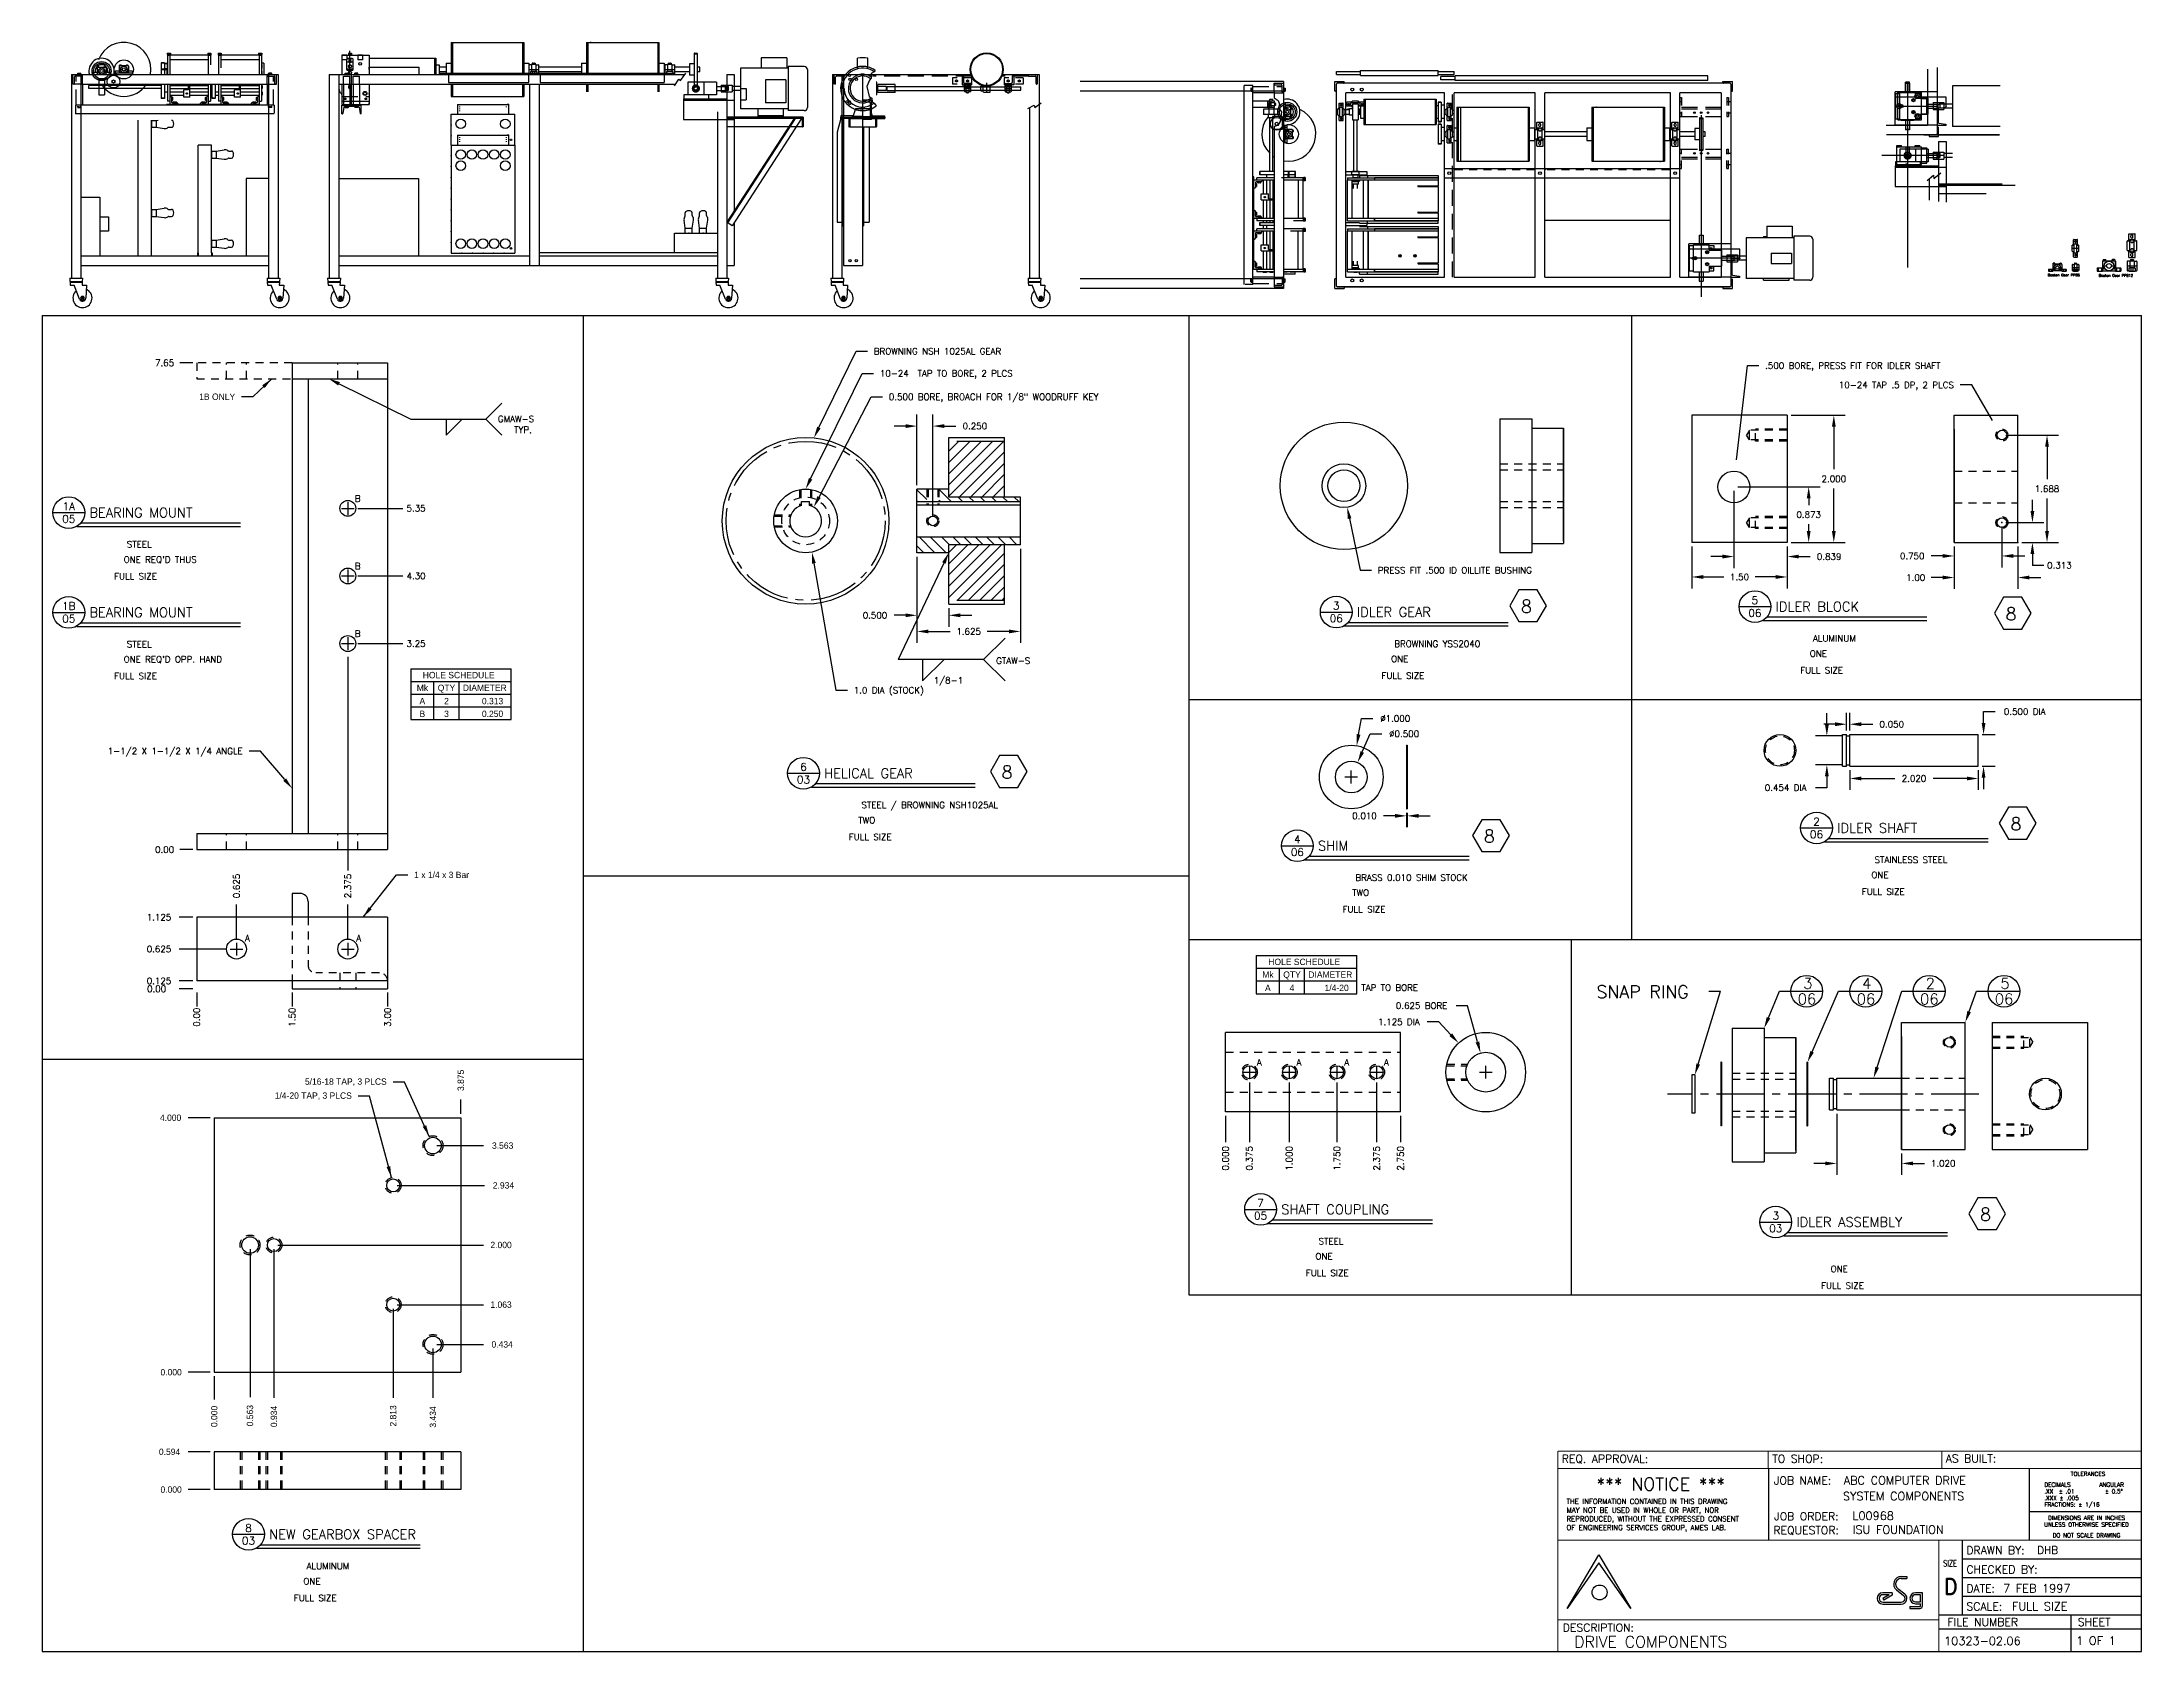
# Model space of a CAD drawing. Extents: x 0 to 33, y 0 to 25.3.
import ezdxf
from ezdxf.enums import TextEntityAlignment as Align

# ---------------------------------------------------------------- set-up
doc = ezdxf.new("R2010")
doc.units = 0
doc.header["$MEASUREMENT"] = 0
for name, pattern in [('CENTER', [2, 1.25, -0.25, 0.25, -0.25]), ('CENTER2', [1.125, 0.75, -0.125, 0.125, -0.125]), ('HIDDEN', [0.375, 0.25, -0.125]), ('HIDDEN2', [0.1875, 0.125, -0.0625]), ('PHANTOM', [2.5, 1.25, -0.25, 0.25, -0.25, 0.25, -0.25])]:
    doc.linetypes.add(name, pattern=pattern)
doc.layers.get('0').update_dxf_attribs({"linetype": 'CONTINUOUS'})
doc.layers.get('DEFPOINTS').update_dxf_attribs({"linetype": 'CONTINUOUS'})
for name, color, linetype in [('BORDER', 5, 'CONTINUOUS'), ('CENTER', 4, 'CENTER'), ('DATUM', 2, 'CONTINUOUS'), ('DIM', 1, 'CONTINUOUS'), ('HATCH', 2, 'CONTINUOUS'), ('HIDDEN', 6, 'HIDDEN'), ('HIDDEN2', 6, 'HIDDEN2'), ('NFCENTER', 4, 'CENTER2'), ('NFHIDDEN', 6, 'HIDDEN'), ('NFSECTION', 6, 'PHANTOM'), ('OBJECT', 3, 'CONTINUOUS'), ('TEXT', 1, 'CONTINUOUS')]:
    doc.layers.add(name, color=color, linetype=linetype)
doc.styles.add('ADESK_C$1$ADESK_C$0$ADESK1', font='romans')
doc.styles.add('ADESK_C$1$ADESK_C$0$SIZE', font='romand')
doc.styles.add('BORDERTEXTM', font='romans', dxfattribs={"height": 0.125})
doc.styles.add('FADD', font='fadd')
doc.styles.add('ROMANS', font='romans')
doc.styles.add('SIMPLEX', font='SIMPLEX')
doc.styles.add('TITLE', font='italic')
doc.dimstyles.get("Standard").update_dxf_attribs({"dimtxt": 0.1, "dimasz": 0.18, "dimexe": 0.18, "dimexo": 0.063, "dimgap": 0.1, "dimtad": 0, "dimtih": 1, "dimtoh": 1, "dimdec": 3, "dimzin": 0, "dimdsep": 46, "dimtxsty": 'SIMPLEX', "dimcen": 0.1, "dimclrd": 1, "dimclre": 1, "dimclrt": 1, "dimadec": 0, "dimazin": 0, "dimtfac": 0.8, "dimtdec": 3, "dimtofl": 0, "dimtmove": 2, "dimatfit": 3, "dimfxl": 1, "dimtolj": 1, "dimtzin": 0, "dimarcsym": 0})

msp = doc.modelspace()

# ---------------------------------------------------------------- texts
at = {"layer": 'DIM', "style": 'SIMPLEX'}
for s, height, p in [('Boston Gear PPB8', 0.04, (31.52689, 21.61521)), ('Boston Gear PPB12', 0.04, (32.32942, 21.60772)), ('5.35', 0.1, (5.72996, 17.91727)), ('4.30', 0.1, (5.72996, 16.85477)), ('3.25', 0.1, (5.72996, 15.79227)), ('GTAW-S', 0.1, (14.99739, 15.52173)), ('1/8-1', 0.1, (14.01544, 15.21444)), ('SNAP RING', 0.2, (24.43338, 10.26837))]:
    msp.add_text(s, height=height, dxfattribs=at).set_placement(p)
at = {"layer": 'DIM', "color": 1, "style": 'SIMPLEX'}
for s, p in [('BROWNING NSH 1025AL GEAR', (13.07495, 20.4371)), ('10-24  TAP TO BORE, 2 PLCS', (13.17004, 20.08864)), ('.500 BORE, PRESS FIT FOR IDLER SHAFT', (27.08461, 20.21092)), ('PRESS FIT .500 ID OILLITE BUSHING', (20.99654, 16.99447)), ('1.0 DIA (STOCK)', (12.75934, 15.10832))]:
    msp.add_text(s, height=0.1, dxfattribs=at).set_placement(p, align=Align.MIDDLE_LEFT)
at = {"layer": 'DIM', "style": 'SIMPLEX'}
for s, p in [('7.65', (2.07692, 20.20477)), ('0.00', (2.07692, 12.55477)), ('1.125', (2.03149, 11.49057)), ('0.625', (2.03149, 10.99057)), ('0.125', (2.03149, 10.49057)), ('0.00', (1.95126, 10.36557))]:
    msp.add_text(s, height=0.1, dxfattribs=at).set_placement(p, align=Align.RIGHT)
at = {"layer": 'DIM', "color": 1, "style": 'SIMPLEX'}
msp.add_text('10-24 TAP .5 DP, 2 PLCS', height=0.1, dxfattribs=at).set_placement((30.05061, 19.90809), align=Align.MIDDLE_RIGHT)
at = {"layer": 'DIM', "color": 3, "style": 'SIMPLEX'}
msp.add_text('0.500 BORE, BROACH FOR 1/8" WOODRUFF KEY', height=0.1, dxfattribs=at).set_placement((13.31161, 19.72024), align=Align.MIDDLE_LEFT)
at = {"layer": 'DIM', "style": 'SIMPLEX'}
for s, p in [('B', (4.96112, 18.12195)), ('B', (4.96112, 17.05945)), ('B', (4.96112, 15.99695)), ('A', (3.2277, 11.21182)), ('A', (4.9777, 11.21182)), ('A', (19.13243, 9.26013)), ('A', (19.75743, 9.26013)), ('A', (20.50743, 9.26013)), ('A', (21.13243, 9.26013))]:
    msp.add_text(s, height=0.1, dxfattribs=at).set_placement(p, align=Align.MIDDLE)
at = {"layer": 'DIM', "color": 1, "linetype": 'ByBlock', "style": 'SIMPLEX'}
msp.add_text('0.313', height=0.1, dxfattribs=at).set_placement((31.71008, 17.07122), align=Align.MIDDLE_CENTER)
at = {"layer": 'DIM', "style": 'SIMPLEX'}
for s, p in [('0.625', (3.10645, 11.8388)), ('2.375', (4.85645, 11.8388))]:
    msp.add_text(s, height=0.1, rotation=90, dxfattribs=at).set_placement(p)
for s, p in [('0.00', (2.48145, 10.1196)), ('1.50', (3.98145, 10.1196)), ('3.00', (5.48145, 10.1196)), ('0.000', (18.65275, 7.94401)), ('0.375', (19.02775, 7.94401)), ('1.000', (19.65275, 7.94401)), ('1.750', (20.40275, 7.94401)), ('2.375', (21.02775, 7.94401)), ('2.750', (21.40275, 7.94401))]:
    msp.add_text(s, height=0.1, rotation=90, dxfattribs=at).set_placement(p, align=Align.RIGHT)
at = {"layer": 'DIM', "color": 1, "char_height": 0.1}
for s, insert, attachment_point in [('{1B ONLY}', (3.03593, 19.72164), 6), ('{1 x 1/4 x 3 Bar}', (5.84983, 12.20574), 4), ('{5/16-18 TAP, 3 PLCS}', (5.41855, 8.94853), 6), ('{1/4-20 TAP, 3 PLCS}', (4.86976, 8.72802), 6)]:
    msp.add_mtext(s, dxfattribs=dict(at, insert=insert, attachment_point=attachment_point))
at = {"layer": 'HATCH', "style": 'SIMPLEX'}
msp.add_text('TAP TO BORE', height=0.1, dxfattribs=at).set_placement((20.73736, 10.38407))
at = {"layer": 'TEXT', "style": 'SIMPLEX'}
for s, height, p in [('GMAW-S', 0.1, (7.16517, 19.323)), ('TYP.', 0.1, (7.42056, 19.15172)), ('8', 0.2, (23.24656, 16.32736)), ('8', 0.2, (30.86461, 16.21082)), ('8', 0.2, (15.08436, 13.72249)), ('8', 0.2, (22.66354, 12.71482)), ('8', 0.2, (30.94234, 12.90905)), ('3', 0.17, (27.68237, 10.41583)), ('4', 0.17, (28.61026, 10.41583)), ('2', 0.17, (29.60724, 10.41583)), ('5', 0.17, (30.78191, 10.41583)), ('06', 0.17, (27.59483, 10.17088)), ('06', 0.17, (28.52271, 10.17088)), ('06', 0.17, (29.5197, 10.17088)), ('06', 0.17, (30.69436, 10.17088)), ('8', 0.2, (30.46298, 6.77163))]:
    msp.add_text(s, height=height, dxfattribs=at).set_placement(p)
at = {"layer": 'TEXT', "color": 1, "style": 'SIMPLEX'}
msp.add_text('1-1/2 X 1-1/2 X 1/4 ANGLE', height=0.1, dxfattribs=at).set_placement((3.15537, 14.15169), align=Align.MIDDLE_RIGHT)

# ---------------------------------------------------------------- blocks, each defined once
blk = doc.blocks.new('*X1')
at = {"color": 0}
for p, q in [((13.908, 16.321), (13.753, 16.476)), ((13.761, 16.291), (13.753, 16.299)), ((14.291, 16.291), (14.098, 16.485)), ((14.115, 16.291), (14.098, 16.308)), ((14.468, 16.291), (14.398, 16.361)), ((14.645, 16.291), (14.575, 16.361)), ((14.822, 16.291), (14.751, 16.361)), ((14.999, 16.291), (14.928, 16.361)), ((15.175, 16.291), (15.105, 16.361)), ((15.352, 16.291), (15.282, 16.361)), ((13.859, 15.486), (13.753, 15.592)), ((14.035, 15.486), (13.785, 15.736)), ((14.212, 15.486), (13.962, 15.736)), ((14.264, 15.611), (14.139, 15.736)), ((14.441, 15.611), (14.316, 15.736)), ((14.617, 15.611), (14.492, 15.736)), ((14.794, 15.611), (14.669, 15.736)), ((14.971, 15.611), (14.846, 15.736)), ((15.148, 15.611), (15.023, 15.736)), ((15.325, 15.611), (15.2, 15.736)), ((15.378, 15.735), (15.376, 15.736))]:
    blk.add_line(p, q, dxfattribs=at)
blk = doc.blocks.new('*X2')
at = {"color": 0}
for p, q in [((14.253, 16.374), (15.115, 17.236)), ((14.253, 16.551), (14.938, 17.236)), ((14.253, 16.727), (14.762, 17.236)), ((14.253, 16.904), (14.585, 17.236)), ((14.253, 17.081), (14.408, 17.236)), ((14.417, 16.361), (15.128, 17.072)), ((14.594, 16.361), (15.128, 16.895)), ((14.77, 16.361), (15.128, 16.719)), ((14.947, 16.361), (15.128, 16.542)), ((15.124, 16.361), (15.128, 16.365)), ((14.253, 15.49), (14.374, 15.611)), ((14.253, 15.313), (14.551, 15.611)), ((14.253, 15.136), (14.727, 15.611)), ((14.253, 14.96), (14.904, 15.611)), ((14.253, 14.783), (15.081, 15.611)), ((14.383, 14.736), (15.128, 15.481)), ((14.56, 14.736), (15.128, 15.304)), ((14.736, 14.736), (15.128, 15.128)), ((14.913, 14.736), (15.128, 14.951)), ((15.09, 14.736), (15.128, 14.774))]:
    blk.add_line(p, q, dxfattribs=at)
blk = doc.blocks.new('*D3')
at = {"color": 1, "linetype": 'ByBlock', "transparency": 16777216}
for p, q in [((13.753, 16.549), (13.753, 17.656)), ((14.003, 16.049), (14.003, 17.656)), ((13.573, 17.476), (13.393, 17.476)), ((14.183, 17.476), (14.363, 17.476))]:
    blk.add_line(p, q, dxfattribs=at)
for points in [[(13.573, 17.506), (13.573, 17.446), (13.753, 17.476)], [(14.183, 17.506), (14.183, 17.446), (14.003, 17.476)]]:
    blk.add_solid(points, dxfattribs=at)
at = {"layer": 'DEFPOINTS', "color": 0, "linetype": 'ByBlock', "transparency": 16777216}
for p in [(14.003, 17.476), (13.753, 16.486), (14.003, 15.986)]:
    blk.add_point(p, dxfattribs=at)
at = {"color": 1, "linetype": 'ByBlock', "transparency": 16777216, "style": 'SIMPLEX'}
blk.add_text('0.250', height=0.1, dxfattribs=at).set_placement((14.663, 17.476), align=Align.MIDDLE_CENTER)
blk = doc.blocks.new('*D4')
at = {"color": 1, "linetype": 'ByBlock', "transparency": 16777216}
for p, q in [((13.753, 15.423), (13.753, 14.322)), ((14.253, 14.613), (14.253, 14.322)), ((13.573, 14.502), (13.393, 14.502)), ((14.433, 14.502), (14.613, 14.502))]:
    blk.add_line(p, q, dxfattribs=at)
for points in [[(13.573, 14.532), (13.573, 14.472), (13.753, 14.502)], [(14.433, 14.532), (14.433, 14.472), (14.253, 14.502)]]:
    blk.add_solid(points, dxfattribs=at)
at = {"layer": 'DEFPOINTS', "color": 0, "linetype": 'ByBlock', "transparency": 16777216}
for p in [(13.753, 15.486), (14.253, 14.676), (13.753, 14.502)]:
    blk.add_point(p, dxfattribs=at)
at = {"color": 1, "linetype": 'ByBlock', "transparency": 16777216, "style": 'SIMPLEX'}
blk.add_text('0.500', height=0.1, dxfattribs=at).set_placement((13.093, 14.502), align=Align.MIDDLE_CENTER)
blk = doc.blocks.new('*D5')
at = {"color": 1, "linetype": 'ByBlock', "transparency": 16777216}
for p, q in [((15.378, 15.548), (15.378, 14.068)), ((13.753, 15.423), (13.753, 14.068)), ((13.933, 14.248), (14.272, 14.248)), ((15.198, 14.248), (14.858, 14.248))]:
    blk.add_line(p, q, dxfattribs=at)
for points in [[(13.933, 14.278), (13.933, 14.218), (13.753, 14.248)], [(15.198, 14.278), (15.198, 14.218), (15.378, 14.248)]]:
    blk.add_solid(points, dxfattribs=at)
at = {"layer": 'DEFPOINTS', "color": 0, "linetype": 'ByBlock', "transparency": 16777216}
for p in [(15.378, 15.611), (13.753, 15.486), (15.378, 14.248)]:
    blk.add_point(p, dxfattribs=at)
at = {"color": 1, "linetype": 'ByBlock', "transparency": 16777216, "style": 'SIMPLEX'}
blk.add_text('1.625', height=0.1, dxfattribs=at).set_placement((14.565, 14.248), align=Align.MIDDLE_CENTER)
blk = doc.blocks.new('P-TITLE')
for p, q in [((-1.5625, -0.6375), (-1.0625, -0.6375)), ((1.3875, -0.8625), (-1.1875, -0.8625)), ((-1.1125, -0.8), (1.3875, -0.8))]:
    blk.add_line(p, q)
at = {"layer": 'DIM', "color": 7}
blk.add_circle((-1.3125, -0.6375), 0.25, dxfattribs=at)
at = {"style": 'ROMANS'}
for tag, p in [('NO.', (-1.3125, -0.5375)), ('PAGE', (-1.3125, -0.7375))]:
    blk.add_attdef(tag, text='', height=0.12, dxfattribs=at).set_placement(p, align=Align.MIDDLE)
for tag, p, height in [('DESCRIPTION', (-0.9875, -0.7125), 0.15), ('#_REQUIRED', (-0.45, -1.425), 0.1), ('MATERIAL', (-0.4, -1.1875), 0.1), ('SCALE', (-0.6, -1.6875), 0.1)]:
    blk.add_attdef(tag, p, '', height=height, dxfattribs=at)
at = {"style": 'ROMANS', "flags": 2}
for tag, p in [('#_REQD:', (-1.1625, -1.4375)), ('MATERIAL:', (-1.1625, -1.1875)), ('SCALE:', (-1.1625, -1.6875))]:
    blk.add_attdef(tag, p, '', height=0.1, dxfattribs=at)
blk = doc.blocks.new('*D6')
at = {"color": 1, "linetype": 'ByBlock', "transparency": 16777216}
for p, q in [((22.837, 14.632), (22.837, 13.674)), ((23.857, 14.008), (23.857, 13.674)), ((22.657, 13.854), (22.477, 13.854)), ((24.037, 13.854), (24.217, 13.854))]:
    blk.add_line(p, q, dxfattribs=at)
for points in [[(22.657, 13.884), (22.657, 13.824), (22.837, 13.854)], [(24.037, 13.884), (24.037, 13.824), (23.857, 13.854)]]:
    blk.add_solid(points, dxfattribs=at)
at = {"layer": 'DEFPOINTS', "color": 0, "linetype": 'ByBlock', "transparency": 16777216}
for p in [(22.837, 14.695), (23.857, 14.071), (23.857, 13.854)]:
    blk.add_point(p, dxfattribs=at)
at = {"color": 1, "linetype": 'ByBlock', "transparency": 16777216, "style": 'SIMPLEX'}
blk.add_text('1.020', height=0.1, dxfattribs=at).set_placement((24.51, 13.854), align=Align.MIDDLE_CENTER)
blk = doc.blocks.new('*D7')
at = {"color": 1, "linetype": 'ByBlock', "transparency": 16777216}
for p, q in [((29.036, 14.632), (29.036, 14.323)), ((31.056, 14.632), (31.056, 14.323)), ((29.216, 14.503), (29.746, 14.503)), ((30.876, 14.503), (30.346, 14.503))]:
    blk.add_line(p, q, dxfattribs=at)
for points in [[(29.216, 14.533), (29.216, 14.473), (29.036, 14.503)], [(30.876, 14.533), (30.876, 14.473), (31.056, 14.503)]]:
    blk.add_solid(points, dxfattribs=at)
at = {"layer": 'DEFPOINTS', "color": 0, "linetype": 'ByBlock', "transparency": 16777216}
for p in [(29.036, 14.695), (31.056, 14.695), (31.056, 14.503)]:
    blk.add_point(p, dxfattribs=at)
at = {"color": 1, "linetype": 'ByBlock', "transparency": 16777216, "style": 'SIMPLEX'}
blk.add_text('2.020', height=0.1, dxfattribs=at).set_placement((30.046, 14.503), align=Align.MIDDLE_CENTER)
blk = doc.blocks.new('*D8')
at = {"color": 1, "linetype": 'ByBlock', "transparency": 16777216}
for p, q in [((28.986, 15.258), (28.986, 15.536)), ((29.036, 15.258), (29.036, 15.536)), ((28.806, 15.356), (28.626, 15.356)), ((29.216, 15.356), (29.396, 15.356))]:
    blk.add_line(p, q, dxfattribs=at)
for points in [[(28.806, 15.386), (28.806, 15.326), (28.986, 15.356)], [(29.216, 15.386), (29.216, 15.326), (29.036, 15.356)]]:
    blk.add_solid(points, dxfattribs=at)
at = {"layer": 'DEFPOINTS', "color": 0, "linetype": 'ByBlock', "transparency": 16777216}
for p in [(28.986, 15.195), (29.036, 15.356), (29.036, 15.195)]:
    blk.add_point(p, dxfattribs=at)
at = {"color": 1, "linetype": 'ByBlock', "transparency": 16777216, "style": 'SIMPLEX'}
blk.add_text('0.050', height=0.1, dxfattribs=at).set_placement((29.696, 15.356), align=Align.MIDDLE_CENTER)
blk = doc.blocks.new('*D9')
at = {"color": 1, "linetype": 'ByBlock', "transparency": 16777216}
for p, q in [((28.676, 15.352), (28.676, 15.532)), ((28.923, 15.172), (28.496, 15.172)), ((28.923, 14.718), (28.496, 14.718)), ((28.676, 14.538), (28.676, 14.358)), ((28.676, 14.358), (28.496, 14.358))]:
    blk.add_line(p, q, dxfattribs=at)
for points in [[(28.646, 15.352), (28.706, 15.352), (28.676, 15.172)], [(28.646, 14.538), (28.706, 14.538), (28.676, 14.718)]]:
    blk.add_solid(points, dxfattribs=at)
at = {"layer": 'DEFPOINTS', "color": 0, "linetype": 'ByBlock', "transparency": 16777216}
for p in [(28.986, 15.172), (28.676, 14.718), (28.986, 14.718)]:
    blk.add_point(p, dxfattribs=at)
at = {"color": 1, "linetype": 'ByBlock', "transparency": 16777216, "style": 'SIMPLEX'}
blk.add_text('0.454 DIA', height=0.1, dxfattribs=at).set_placement((28.029, 14.358), align=Align.MIDDLE_CENTER)
blk = doc.blocks.new('*D10')
at = {"color": 1, "linetype": 'ByBlock', "transparency": 16777216}
for p, q in [((31.139, 15.375), (31.139, 15.555)), ((31.139, 15.555), (31.319, 15.555)), ((31.119, 15.195), (31.319, 15.195)), ((31.119, 14.695), (31.319, 14.695)), ((31.139, 14.515), (31.139, 14.335))]:
    blk.add_line(p, q, dxfattribs=at)
for points in [[(31.109, 15.375), (31.169, 15.375), (31.139, 15.195)], [(31.109, 14.515), (31.169, 14.515), (31.139, 14.695)]]:
    blk.add_solid(points, dxfattribs=at)
at = {"layer": 'DEFPOINTS', "color": 0, "linetype": 'ByBlock', "transparency": 16777216}
for p in [(31.056, 15.195), (31.139, 15.195), (31.056, 14.695)]:
    blk.add_point(p, dxfattribs=at)
at = {"color": 1, "linetype": 'ByBlock', "transparency": 16777216, "style": 'SIMPLEX'}
blk.add_text('0.500 DIA', height=0.1, dxfattribs=at).set_placement((31.786, 15.555), align=Align.MIDDLE_CENTER)
blk = doc.blocks.new('*D11')
at = {"color": 1, "linetype": 'ByBlock', "transparency": 16777216}
for p, q in [((30.806, 17.681), (30.806, 17.039)), ((29.876, 17.219), (29.696, 17.219)), ((30.056, 17.368), (30.056, 17.039)), ((30.986, 17.219), (31.166, 17.219))]:
    blk.add_line(p, q, dxfattribs=at)
for points in [[(29.876, 17.249), (29.876, 17.189), (30.056, 17.219)], [(30.986, 17.249), (30.986, 17.189), (30.806, 17.219)]]:
    blk.add_solid(points, dxfattribs=at)
at = {"layer": 'DEFPOINTS', "color": 0, "linetype": 'ByBlock', "transparency": 16777216}
for p in [(30.806, 17.744), (30.056, 17.431), (30.056, 17.219)]:
    blk.add_point(p, dxfattribs=at)
at = {"color": 1, "linetype": 'ByBlock', "transparency": 16777216, "style": 'SIMPLEX'}
blk.add_text('0.750', height=0.1, dxfattribs=at).set_placement((29.396, 17.219), align=Align.MIDDLE_CENTER)
blk = doc.blocks.new('*D12')
at = {"color": 1, "linetype": 'ByBlock', "transparency": 16777216}
for p, q in [((30.056, 17.368), (30.056, 16.7)), ((31.056, 17.368), (31.056, 16.7)), ((29.876, 16.88), (29.696, 16.88)), ((31.236, 16.88), (31.416, 16.88))]:
    blk.add_line(p, q, dxfattribs=at)
for points in [[(29.876, 16.91), (29.876, 16.85), (30.056, 16.88)], [(31.236, 16.91), (31.236, 16.85), (31.056, 16.88)]]:
    blk.add_solid(points, dxfattribs=at)
at = {"layer": 'DEFPOINTS', "color": 0, "linetype": 'ByBlock', "transparency": 16777216}
for p in [(30.056, 17.431), (31.056, 17.431), (30.056, 16.88)]:
    blk.add_point(p, dxfattribs=at)
at = {"color": 1, "linetype": 'ByBlock', "transparency": 16777216, "style": 'SIMPLEX'}
blk.add_text('1.00', height=0.1, dxfattribs=at).set_placement((29.451, 16.88), align=Align.MIDDLE_CENTER)
blk = doc.blocks.new('*D13')
at = {"color": 1, "linetype": 'ByBlock', "transparency": 16777216}
for p, q in [((30.869, 19.119), (31.695, 19.119)), ((31.515, 18.939), (31.515, 18.425)), ((31.515, 17.611), (31.515, 18.125)), ((31.182, 17.431), (31.695, 17.431))]:
    blk.add_line(p, q, dxfattribs=at)
for points in [[(31.485, 18.939), (31.545, 18.939), (31.515, 19.119)], [(31.485, 17.611), (31.545, 17.611), (31.515, 17.431)]]:
    blk.add_solid(points, dxfattribs=at)
at = {"layer": 'DEFPOINTS', "color": 0, "linetype": 'ByBlock', "transparency": 16777216}
for p in [(30.806, 19.119), (31.515, 19.119), (31.119, 17.431)]:
    blk.add_point(p, dxfattribs=at)
at = {"color": 1, "linetype": 'ByBlock', "transparency": 16777216, "style": 'SIMPLEX'}
blk.add_text('1.688', height=0.1, dxfattribs=at).set_placement((31.515, 18.275), align=Align.MIDDLE_CENTER)
blk = doc.blocks.new('*D14')
at = {"color": 1, "linetype": 'ByBlock', "transparency": 16777216}
for p, q in [((26.656, 18.304), (27.949, 18.304)), ((27.769, 18.124), (27.769, 18.018)), ((27.769, 17.611), (27.769, 17.718)), ((27.495, 17.431), (27.949, 17.431))]:
    blk.add_line(p, q, dxfattribs=at)
for points in [[(27.739, 18.124), (27.799, 18.124), (27.769, 18.304)], [(27.739, 17.611), (27.799, 17.611), (27.769, 17.431)]]:
    blk.add_solid(points, dxfattribs=at)
at = {"layer": 'DEFPOINTS', "color": 0, "linetype": 'ByBlock', "transparency": 16777216}
for p in [(26.593, 18.304), (27.769, 18.304), (27.432, 17.431)]:
    blk.add_point(p, dxfattribs=at)
at = {"color": 1, "linetype": 'ByBlock', "transparency": 16777216, "style": 'SIMPLEX'}
blk.add_text('0.873', height=0.1, dxfattribs=at).set_placement((27.769, 17.868), align=Align.MIDDLE_CENTER)
blk = doc.blocks.new('*D15')
at = {"color": 1, "linetype": 'ByBlock', "transparency": 16777216}
for p, q in [((27.495, 19.431), (28.344, 19.431)), ((28.164, 19.251), (28.164, 18.581)), ((28.164, 17.611), (28.164, 18.281)), ((27.495, 17.431), (28.344, 17.431))]:
    blk.add_line(p, q, dxfattribs=at)
for points in [[(28.134, 19.251), (28.194, 19.251), (28.164, 19.431)], [(28.134, 17.611), (28.194, 17.611), (28.164, 17.431)]]:
    blk.add_solid(points, dxfattribs=at)
at = {"layer": 'DEFPOINTS', "color": 0, "linetype": 'ByBlock', "transparency": 16777216}
for p in [(27.432, 19.431), (28.164, 19.431), (27.432, 17.431)]:
    blk.add_point(p, dxfattribs=at)
at = {"color": 1, "linetype": 'ByBlock', "transparency": 16777216, "style": 'SIMPLEX'}
blk.add_text('2.000', height=0.1, dxfattribs=at).set_placement((28.164, 18.431), align=Align.MIDDLE_CENTER)
blk = doc.blocks.new('*D16')
at = {"color": 1, "linetype": 'ByBlock', "transparency": 16777216}
for p, q in [((26.593, 18.241), (26.593, 17.03)), ((26.413, 17.21), (26.233, 17.21)), ((27.432, 17.368), (27.432, 17.03)), ((27.612, 17.21), (27.792, 17.21))]:
    blk.add_line(p, q, dxfattribs=at)
for points in [[(26.413, 17.24), (26.413, 17.18), (26.593, 17.21)], [(27.612, 17.24), (27.612, 17.18), (27.432, 17.21)]]:
    blk.add_solid(points, dxfattribs=at)
at = {"layer": 'DEFPOINTS', "color": 0, "linetype": 'ByBlock', "transparency": 16777216}
for p in [(26.593, 18.304), (27.432, 17.431), (27.432, 17.21)]:
    blk.add_point(p, dxfattribs=at)
at = {"color": 1, "linetype": 'ByBlock', "transparency": 16777216, "style": 'SIMPLEX'}
blk.add_text('0.839', height=0.1, dxfattribs=at).set_placement((28.09, 17.21), align=Align.MIDDLE_CENTER)
blk = doc.blocks.new('*D17')
at = {"color": 1, "linetype": 'ByBlock', "transparency": 16777216}
for p, q in [((25.932, 17.368), (25.932, 16.709)), ((27.432, 17.305), (27.432, 16.709)), ((26.112, 16.889), (26.437, 16.889)), ((27.252, 16.889), (26.927, 16.889))]:
    blk.add_line(p, q, dxfattribs=at)
for points in [[(26.112, 16.919), (26.112, 16.859), (25.932, 16.889)], [(27.252, 16.919), (27.252, 16.859), (27.432, 16.889)]]:
    blk.add_solid(points, dxfattribs=at)
at = {"layer": 'DEFPOINTS', "color": 0, "linetype": 'ByBlock', "transparency": 16777216}
for p in [(25.932, 17.431), (27.432, 17.368), (27.432, 16.889)]:
    blk.add_point(p, dxfattribs=at)
at = {"color": 1, "linetype": 'ByBlock', "transparency": 16777216, "style": 'SIMPLEX'}
blk.add_text('1.50', height=0.1, dxfattribs=at).set_placement((26.682, 16.889), align=Align.MIDDLE_CENTER)
blk = doc.blocks.new('*D18')
at = {"color": 1, "linetype": 'ByBlock', "transparency": 16777216}
for p, q in [((21.15, 12.94), (20.97, 12.94)), ((21.33, 12.988), (21.33, 12.76)), ((21.34, 12.988), (21.34, 12.76)), ((21.52, 12.94), (21.7, 12.94))]:
    blk.add_line(p, q, dxfattribs=at)
for points in [[(21.15, 12.97), (21.15, 12.91), (21.33, 12.94)], [(21.52, 12.97), (21.52, 12.91), (21.34, 12.94)]]:
    blk.add_solid(points, dxfattribs=at)
at = {"layer": 'DEFPOINTS', "color": 0, "linetype": 'ByBlock', "transparency": 16777216}
for p in [(21.33, 13.051), (21.33, 12.94), (21.34, 13.051)]:
    blk.add_point(p, dxfattribs=at)
at = {"color": 1, "linetype": 'ByBlock', "transparency": 16777216, "style": 'SIMPLEX'}
blk.add_text('0.010', height=0.1, dxfattribs=at).set_placement((20.67, 12.94), align=Align.MIDDLE_CENTER)
blk = doc.blocks.new('*D19')
at = {"color": 1, "linetype": 'ByBlock', "transparency": 16777216}
for p, q in [((20.636, 13.944), (20.761, 14.23)), ((20.761, 14.23), (20.941, 14.23)), ((20.363, 13.551), (20.563, 13.551)), ((20.463, 13.451), (20.463, 13.651))]:
    blk.add_line(p, q, dxfattribs=at)
blk.add_solid([(20.663, 13.932), (20.608, 13.956), (20.563, 13.78)], dxfattribs=at)
at = {"layer": 'DEFPOINTS', "color": 0, "linetype": 'ByBlock', "transparency": 16777216}
for p in [(20.563, 13.78), (20.362, 13.322)]:
    blk.add_point(p, dxfattribs=at)
at = {"color": 1, "linetype": 'ByBlock', "transparency": 16777216, "style": 'SIMPLEX'}
blk.add_text('%%c0.500', height=0.1, dxfattribs=at).set_placement((21.293, 14.23), align=Align.MIDDLE_CENTER)
blk = doc.blocks.new('*D20')
at = {"color": 1, "linetype": 'ByBlock', "transparency": 16777216}
for p, q in [((20.578, 14.221), (20.621, 14.471)), ((20.621, 14.471), (20.801, 14.471)), ((20.363, 13.551), (20.563, 13.551)), ((20.463, 13.451), (20.463, 13.651))]:
    blk.add_line(p, q, dxfattribs=at)
blk.add_solid([(20.608, 14.216), (20.549, 14.226), (20.548, 14.043)], dxfattribs=at)
at = {"layer": 'DEFPOINTS', "color": 0, "linetype": 'ByBlock', "transparency": 16777216}
for p in [(20.548, 14.043), (20.378, 13.058)]:
    blk.add_point(p, dxfattribs=at)
at = {"color": 1, "linetype": 'ByBlock', "transparency": 16777216, "style": 'SIMPLEX'}
blk.add_text('%%c1.000', height=0.1, dxfattribs=at).set_placement((21.153, 14.471), align=Align.MIDDLE_CENTER)
blk = doc.blocks.new('HOLEHDR')
at = {"layer": 'DATUM'}
for p, q in [((0, 0), (0, -4)), ((0, 0), (15.778173, 0)), ((15.778173, -4), (15.778173, 0)), ((0, -2), (15.778173, -2)), ((3.638889, -4), (3.638889, -2)), ((7.583333, -4), (7.583333, -2)), ((0, -4), (15.778173, -4))]:
    blk.add_line(p, q, dxfattribs=at)
at = {"layer": 'DATUM', "style": 'FADD'}
for s, p in [('Mk', (0.944445, -3.5)), ('HOLE SCHEDULE', (1.888889, -1.5)), ('QTY', (4.236111, -3.5)), ('DIAMETER', (8.180556, -3.5))]:
    blk.add_text(s, height=1, dxfattribs=at).set_placement(p)
blk = doc.blocks.new('HOLES')
at = {"layer": 'DATUM'}
for p, q in [((0, 0), (0, -2)), ((3.638889, -2), (3.638889, 0)), ((7.583333, -2), (7.583333, 0)), ((15.777778, -2), (15.777778, 0)), ((0, -2), (15.777778, -2))]:
    blk.add_line(p, q, dxfattribs=at)
at = {"layer": 'DATUM', "style": 'FADD'}
for tag, p in [('MK', (1.819444, -1.586582)), ('QTY', (5.611111, -1.586582))]:
    blk.add_attdef(tag, text='', height=1, dxfattribs=at).set_placement(p, align=Align.CENTER)
blk.add_attdef('SIZE', text='', height=1, dxfattribs=at).set_placement((14.525794, -1.586582), align=Align.RIGHT)
blk = doc.blocks.new('*D23')
at = {"color": 1, "linetype": 'ByBlock', "transparency": 16777216}
for p, q in [((72.398, 22.888), (72.218, 22.888)), ((72.587, 22.685), (72.398, 22.888)), ((73.137, 21.997), (73.137, 22.197)), ((73.037, 22.097), (73.237, 22.097))]:
    blk.add_line(p, q, dxfattribs=at)
blk.add_solid([(72.565, 22.665), (72.609, 22.706), (72.71, 22.554)], dxfattribs=at)
at = {"layer": 'DEFPOINTS', "color": 0, "linetype": 'ByBlock', "transparency": 16777216}
for p in [(72.71, 22.554), (73.137, 22.097)]:
    blk.add_point(p, dxfattribs=at)
at = {"color": 1, "linetype": 'ByBlock', "transparency": 16777216, "style": 'SIMPLEX'}
blk.add_text('1.125 DIA', height=0.1, dxfattribs=at).set_placement((71.771, 22.888), align=Align.MIDDLE_CENTER)
blk = doc.blocks.new('*D24')
at = {"color": 1, "linetype": 'ByBlock', "transparency": 16777216}
for p, q in [((72.852, 23.142), (72.672, 23.142)), ((73.007, 22.572), (72.852, 23.142)), ((73.137, 21.997), (73.137, 22.197)), ((73.037, 22.097), (73.237, 22.097))]:
    blk.add_line(p, q, dxfattribs=at)
blk.add_solid([(72.978, 22.564), (73.036, 22.58), (73.054, 22.398)], dxfattribs=at)
at = {"layer": 'DEFPOINTS', "color": 0, "linetype": 'ByBlock', "transparency": 16777216}
for p in [(73.054, 22.398), (73.219, 21.795)]:
    blk.add_point(p, dxfattribs=at)
at = {"color": 1, "linetype": 'ByBlock', "transparency": 16777216, "style": 'SIMPLEX'}
blk.add_text('0.625 BORE', height=0.1, dxfattribs=at).set_placement((72.129, 23.142), align=Align.MIDDLE_CENTER)
blk = doc.blocks.new('*D28')
at = {"color": 1, "linetype": 'ByBlock', "transparency": 16777216}
blk.add_line((-0.063, 0), (-0.411, 0), dxfattribs=at)
at = {"layer": 'DEFPOINTS', "color": 0, "linetype": 'ByBlock', "transparency": 16777216}
for p in [(-0.411, 0), (0, 0), (0, 0)]:
    blk.add_point(p, dxfattribs=at)
at = {"color": 1, "linetype": 'ByBlock', "transparency": 16777216, "insert": (-0.678, 0), "char_height": 0.1, "attachment_point": 5}
blk.add_mtext('\\A1;{0.000}', dxfattribs=at)
blk = doc.blocks.new('*D29')
at = {"color": 1, "linetype": 'ByBlock', "transparency": 16777216}
blk.add_line((3.5, 0.437), (4.233, 0.437), dxfattribs=at)
at = {"layer": 'DEFPOINTS', "color": 0, "linetype": 'ByBlock', "transparency": 16777216}
for p in [(3.437, 0.437), (4.233, 0.437), (0, 0)]:
    blk.add_point(p, dxfattribs=at)
at = {"color": 1, "linetype": 'ByBlock', "transparency": 16777216, "insert": (4.525, 0.437), "char_height": 0.1, "attachment_point": 5}
blk.add_mtext('\\A1;{0.434}', dxfattribs=at)
blk = doc.blocks.new('*D30')
at = {"color": 1, "linetype": 'ByBlock', "transparency": 16777216}
blk.add_line((2.876, 1.062), (4.233, 1.062), dxfattribs=at)
at = {"layer": 'DEFPOINTS', "color": 0, "linetype": 'ByBlock', "transparency": 16777216}
for p in [(2.812, 1.062), (4.233, 1.062), (0, 0)]:
    blk.add_point(p, dxfattribs=at)
at = {"color": 1, "linetype": 'ByBlock', "transparency": 16777216, "insert": (4.508, 1.062), "char_height": 0.1, "attachment_point": 5}
blk.add_mtext('\\A1;{1.063}', dxfattribs=at)
blk = doc.blocks.new('*D31')
at = {"color": 1, "linetype": 'ByBlock', "transparency": 16777216}
blk.add_line((2.876, 2.937), (4.246, 2.937), dxfattribs=at)
at = {"layer": 'DEFPOINTS', "color": 0, "linetype": 'ByBlock', "transparency": 16777216}
for p in [(2.812, 2.937), (4.246, 2.937), (0, 0)]:
    blk.add_point(p, dxfattribs=at)
at = {"color": 1, "linetype": 'ByBlock', "transparency": 16777216, "insert": (4.546, 2.937), "char_height": 0.1, "attachment_point": 5}
blk.add_mtext('\\A1;{2.934}', dxfattribs=at)
blk = doc.blocks.new('*D32')
at = {"color": 1, "linetype": 'ByBlock', "transparency": 16777216}
blk.add_line((3.501, 3.562), (4.233, 3.562), dxfattribs=at)
at = {"layer": 'DEFPOINTS', "color": 0, "linetype": 'ByBlock', "transparency": 16777216}
for p in [(3.438, 3.562), (4.233, 3.562), (0, 0)]:
    blk.add_point(p, dxfattribs=at)
at = {"color": 1, "linetype": 'ByBlock', "transparency": 16777216, "insert": (4.533, 3.562), "char_height": 0.1, "attachment_point": 5}
blk.add_mtext('\\A1;{3.563}', dxfattribs=at)
blk = doc.blocks.new('*D33')
at = {"color": 1, "linetype": 'ByBlock', "transparency": 16777216}
blk.add_line((1, 2), (4.233, 2), dxfattribs=at)
at = {"layer": 'DEFPOINTS', "color": 0, "linetype": 'ByBlock', "transparency": 16777216}
for p in [(0.938, 2), (4.233, 2), (0, 0)]:
    blk.add_point(p, dxfattribs=at)
at = {"color": 1, "linetype": 'ByBlock', "transparency": 16777216, "insert": (4.508, 2), "char_height": 0.1, "attachment_point": 5}
blk.add_mtext('\\A1;{2.000}', dxfattribs=at)
blk = doc.blocks.new('*D34')
at = {"color": 1, "linetype": 'ByBlock', "transparency": 16777216}
blk.add_line((-0.063, 4), (-0.411, 4), dxfattribs=at)
at = {"layer": 'DEFPOINTS', "color": 0, "linetype": 'ByBlock', "transparency": 16777216}
for p in [(-0.411, 4), (0, 4), (0, 0)]:
    blk.add_point(p, dxfattribs=at)
at = {"color": 1, "linetype": 'ByBlock', "transparency": 16777216, "insert": (-0.686, 4), "char_height": 0.1, "attachment_point": 5}
blk.add_mtext('\\A1;{4.000}', dxfattribs=at)
blk = doc.blocks.new('*D35')
at = {"color": 1, "linetype": 'ByBlock', "transparency": 16777216}
blk.add_line((0, -0.063), (0, -0.428), dxfattribs=at)
at = {"layer": 'DEFPOINTS', "color": 0, "linetype": 'ByBlock', "transparency": 16777216}
for p in [(0, 0), (0, 0), (0, -0.428)]:
    blk.add_point(p, dxfattribs=at)
at = {"color": 1, "linetype": 'ByBlock', "transparency": 16777216, "insert": (0, -0.694), "char_height": 0.1, "attachment_point": 5, "rotation": 90}
blk.add_mtext('\\A1;{0.000}', dxfattribs=at)
blk = doc.blocks.new('*D36')
at = {"color": 1, "linetype": 'ByBlock', "transparency": 16777216}
blk.add_line((0.562, 1.937), (0.562, -0.391), dxfattribs=at)
at = {"layer": 'DEFPOINTS', "color": 0, "linetype": 'ByBlock', "transparency": 16777216}
for p in [(0.562, 2), (0, 0), (0.562, -0.391)]:
    blk.add_point(p, dxfattribs=at)
at = {"color": 1, "linetype": 'ByBlock', "transparency": 16777216, "insert": (0.562, -0.682), "char_height": 0.1, "attachment_point": 5, "rotation": 90}
blk.add_mtext('\\A1;{0.563}', dxfattribs=at)
blk = doc.blocks.new('*D37')
at = {"color": 1, "linetype": 'ByBlock', "transparency": 16777216}
blk.add_line((0.938, 1.937), (0.938, -0.403), dxfattribs=at)
at = {"layer": 'DEFPOINTS', "color": 0, "linetype": 'ByBlock', "transparency": 16777216}
for p in [(0.938, 2), (0, 0), (0.938, -0.403)]:
    blk.add_point(p, dxfattribs=at)
at = {"color": 1, "linetype": 'ByBlock', "transparency": 16777216, "insert": (0.938, -0.695), "char_height": 0.1, "attachment_point": 5, "rotation": 90}
blk.add_mtext('\\A1;{0.934}', dxfattribs=at)
blk = doc.blocks.new('*D38')
at = {"color": 1, "linetype": 'ByBlock', "transparency": 16777216}
blk.add_line((2.812, 0.999), (2.812, -0.403), dxfattribs=at)
at = {"layer": 'DEFPOINTS', "color": 0, "linetype": 'ByBlock', "transparency": 16777216}
for p in [(2.812, 1.062), (0, 0), (2.812, -0.403)]:
    blk.add_point(p, dxfattribs=at)
at = {"color": 1, "linetype": 'ByBlock', "transparency": 16777216, "insert": (2.812, -0.686), "char_height": 0.1, "attachment_point": 5, "rotation": 90}
blk.add_mtext('\\A1;{2.813}', dxfattribs=at)
blk = doc.blocks.new('*D39')
at = {"color": 1, "linetype": 'ByBlock', "transparency": 16777216}
blk.add_line((3.437, 0.374), (3.437, -0.403), dxfattribs=at)
at = {"layer": 'DEFPOINTS', "color": 0, "linetype": 'ByBlock', "transparency": 16777216}
for p in [(3.437, 0.437), (0, 0), (3.437, -0.403)]:
    blk.add_point(p, dxfattribs=at)
at = {"color": 1, "linetype": 'ByBlock', "transparency": 16777216, "insert": (3.437, -0.703), "char_height": 0.1, "attachment_point": 5, "rotation": 90}
blk.add_mtext('\\A1;{3.434}', dxfattribs=at)
blk = doc.blocks.new('*D40')
at = {"color": 1, "linetype": 'ByBlock', "transparency": 16777216}
blk.add_line((3.875, 4.063), (3.875, 4.288), dxfattribs=at)
at = {"layer": 'DEFPOINTS', "color": 0, "linetype": 'ByBlock', "transparency": 16777216}
for p in [(3.875, 4.288), (3.875, 4), (0, 0)]:
    blk.add_point(p, dxfattribs=at)
at = {"color": 1, "linetype": 'ByBlock', "transparency": 16777216, "insert": (3.875, 4.588), "char_height": 0.1, "attachment_point": 5, "rotation": 90}
blk.add_mtext('\\A1;{3.875}', dxfattribs=at)
blk = doc.blocks.new('*D41')
at = {"color": 1, "linetype": 'ByBlock', "transparency": 16777216}
blk.add_line((-0.063, -3.556), (-0.411, -3.556), dxfattribs=at)
at = {"layer": 'DEFPOINTS', "color": 0, "linetype": 'ByBlock', "transparency": 16777216}
for p in [(-0.411, -3.556), (0, -3.556), (0, -3.556)]:
    blk.add_point(p, dxfattribs=at)
at = {"color": 1, "linetype": 'ByBlock', "transparency": 16777216, "insert": (-0.703, -3.556), "char_height": 0.1, "attachment_point": 5}
blk.add_mtext('\\A1;{0.594}', dxfattribs=at)
blk = doc.blocks.new('*D42')
at = {"color": 1, "linetype": 'ByBlock', "transparency": 16777216}
blk.add_line((-0.063, 0), (-0.411, 0), dxfattribs=at)
at = {"layer": 'DEFPOINTS', "color": 0, "linetype": 'ByBlock', "transparency": 16777216}
for p in [(-0.411, 0), (0, 0), (0, 0)]:
    blk.add_point(p, dxfattribs=at)
at = {"color": 1, "linetype": 'ByBlock', "transparency": 16777216, "insert": (-0.678, 0), "char_height": 0.1, "attachment_point": 5}
blk.add_mtext('\\A1;{0.000}', dxfattribs=at)
blk = doc.blocks.new('T-BLK')
for p, q in [((-1.758, 1.75), (-1.758, 2.875)), ((-2.816, 0.576), (-2.816, 1.75))]:
    blk.add_line(p, q)
at = {"layer": 'BORDER'}
for p, q in [((-5.863, 2.875), (-5.863, 1.75)), ((-3.187, 0.576), (0, 0.576))]:
    blk.add_line(p, q, dxfattribs=at)
at = {"layer": 'BORDER', "linetype": 'Continuous'}
blk.add_line((-1.758, 2.199), (0, 2.199), dxfattribs=at)
at = {"layer": 'BORDER', "const_width": 0.0156}
for points in [[(0, 3.151), (-9.174, 3.151)], [(-9.174, 3.151), (-9.174, 0)], [(0, 2.875), (-9.174, 2.875)], [(0, 1.75), (-9.174, 1.75)], [(-3.187, 0), (-3.187, 1.75)], [(-9.174, 0.5), (-3.187, 0.5)], [(0, 0.576), (-3.187, 0.576)]]:
    blk.add_lwpolyline(points, dxfattribs=at)
at = {"layer": 'DIM'}
for p, q in [((-2.816, 1.456), (0, 1.456)), ((-2.816, 1.163), (0, 1.163)), ((-2.816, 0.869), (0, 0.869))]:
    blk.add_line(p, q, dxfattribs=at)
for points in [[(0, 0.353), (-3.187, 0.353)], [(-1.107, 0.004), (-1.107, 0.576)]]:
    blk.add_lwpolyline(points, dxfattribs=at)
at = {"layer": 'OBJECT'}
for p, q in [((-9.029, 0.678), (-8.529, 1.521)), ((-8.529, 1.396), (-9.029, 0.678)), ((-8.529, 1.521), (-8.029, 0.678)), ((-8.029, 0.678), (-8.529, 1.396)), ((-3.831, 0.992), (-3.721, 0.904)), ((-3.776, 1.18), (-3.687, 1.18)), ((-3.776, 1.15), (-3.687, 1.15)), ((-3.687, 1.18), (-3.687, 1.15)), ((-3.917, 0.923), (-4.066, 0.923)), ((-3.968, 0.893), (-4.066, 0.834)), ((-3.968, 0.893), (-4.066, 0.893)), ((-4.066, 0.834), (-4.051, 0.808)), ((-4.066, 0.775), (-3.776, 0.775)), ((-4.066, 0.745), (-3.776, 0.745)), ((-3.917, 0.888), (-4.051, 0.808)), ((-3.917, 0.923), (-3.917, 0.888)), ((-3.85, 0.969), (-3.739, 0.88)), ((-3.64, 0.708), (-3.481, 0.708)), ((-3.64, 0.708), (-3.64, 0.678)), ((-3.64, 0.678), (-3.481, 0.678)), ((-3.443, 0.923), (-3.554, 0.923)), ((-3.473, 0.893), (-3.554, 0.893)), ((-3.554, 0.781), (-3.473, 0.781)), ((-3.554, 0.751), (-3.473, 0.751)), ((-3.473, 0.781), (-3.473, 0.893)), ((-3.473, 0.716), (-3.473, 0.751)), ((-3.443, 0.716), (-3.443, 0.923))]:
    blk.add_line(p, q, dxfattribs=at)
at = {"layer": 'OBJECT', "const_width": 0.0156}
for points in [[(-5.866, 2.875), (-5.866, 3.151)], [(-3.139, 2.875), (-3.139, 3.151)]]:
    blk.add_lwpolyline(points, dxfattribs=at)
at = {"layer": 'OBJECT'}
blk.add_circle((-8.518, 0.928), 0.117, dxfattribs=at)
for centre, radius, start, end in [((-3.776, 1.061), 0.119, 90, 231.3801), ((-3.776, 1.061), 0.0887, 90, 231.3801), ((-4.066, 0.834), 0.0887, 90, 270), ((-4.066, 0.834), 0.0587, 90, 270), ((-3.776, 0.834), 0.0887, 270, 51.3801), ((-3.776, 0.834), 0.0587, 270, 51.3801), ((-3.554, 0.837), 0.086, 90, 270), ((-3.554, 0.837), 0.056, 90, 270), ((-3.481, 0.716), 0.00793, 270, 0), ((-3.481, 0.716), 0.0379, 270, 0)]:
    blk.add_arc(centre, radius, start, end, dxfattribs=at)
at = {"layer": 'DIM', "style": 'ADESK_C$1$ADESK_C$0$ADESK1'}
for s, p in [('DECIMALS', (-1.527, 2.59)), ('ANGULAR', (-0.663, 2.59)), ('.XX  %%P .01', (-1.527, 2.485)), ('.XXX %%P .005', (-1.527, 2.38)), ('FRACTIONS: %%P 1/16', (-1.527, 2.278)), ('  %%P 0.5%%D', (-0.663, 2.485))]:
    blk.add_text(s, height=0.065, dxfattribs=at).set_placement(p)
for s, p in [('TOLERANCES', (-0.842, 2.759)), ('UNLESS OTHERWISE SPECIFIED', (-0.865, 1.963)), ('DIMENSIONS ARE IN INCHES', (-0.865, 2.068)), ('DO NOT SCALE DRAWING', (-0.865, 1.793))]:
    blk.add_text(s, height=0.065, dxfattribs=at).set_placement(p, align=Align.CENTER)
at = {"layer": 'OBJECT', "linetype": 'Continuous', "style": 'SIMPLEX'}
for tag, p in [('TITLE_LINE_ONE', (-4.681, 2.625)), ('TITLE_LINE_TWO', (-4.693, 2.377)), ('JO/WO/DAYSHEET', (-4.544, 2.068)), ('REQUESTOR', (-4.54, 1.85)), ('FILE_NUMBER', (-3.102, 0.102)), ('SHEET', (-1.028, 0.106))]:
    blk.add_attdef(tag, p, '', height=0.13, dxfattribs=at)
at = {"layer": 'OBJECT', "flags": 2}
for tag, p, height, style in [('TOP_LINE_LOGO', (-7.927, 1.339), 0.17, 'TITLE'), ('SECOND_LOGO_LINE', (-7.92, 0.956), 0.085, 'SIMPLEX'), ('FIRST_LOGO_LINE', (-7.92, 1.113), 0.1, 'SIMPLEX'), ('BOTTOM_LINE_LOGO', (-7.922, 0.718), 0.125, 'TITLE')]:
    blk.add_attdef(tag, p, '', height=height, dxfattribs=dict(at, style=style))
at = {"layer": 'OBJECT', "linetype": 'Continuous', "style": 'ADESK_C$1$ADESK_C$0$SIZE'}
blk.add_attdef('D', text='', height=0.25, dxfattribs=at).set_placement((-2.998, 0.896), align=Align.CENTER)
at = {"layer": 'OBJECT', "style": 'SIMPLEX'}
blk.add_attdef('DESCRIPTION', (-8.917, 0.062), '', height=0.18, dxfattribs=at)
at = {"layer": 'TEXT', "style": 'BORDERTEXTM'}
for s, p in [('REQ. APPROVAL:', (-9.112, 2.966)), ('TO SHOP:', (-5.803, 2.966)), ('AS BUILT:', (-3.077, 2.971)), ('JOB NAME:', (-5.777, 2.625)), ('JOB ORDER:', (-5.773, 2.062)), ('REQUESTOR:', (-5.785, 1.844)), ('DRAWN BY:', (-2.753, 1.528)), ('CHECKED BY:', (-2.753, 1.227)), ('DATE:', (-2.753, 0.928)), ('SCALE:', (-2.752, 0.645)), ('DESCRIPTION:', (-9.096, 0.312))]:
    blk.add_text(s, height=0.125, dxfattribs=at).set_placement(p)
at = {"layer": 'TEXT', "linetype": 'Continuous', "style": 'SIMPLEX'}
blk.add_text('*** NOTICE ***', height=0.2, dxfattribs=at).set_placement((-7.557, 2.532), align=Align.CENTER)
for s, p in [('THE INFORMATION CONTAINED IN THIS DRAWING', (-9.038, 2.319)), ('OF ENGINEERING SERVICES GROUP, AMES LAB.', (-9.038, 1.908)), ('MAY NOT BE USED IN WHOLE OR PART, NOR', (-9.038, 2.182)), ('REPRODUCED, WITHOUT THE EXPRESSED CONSENT', (-9.038, 2.045))]:
    blk.add_text(s, height=0.08, dxfattribs=at).set_placement(p)
at = {"layer": 'TEXT', "style": 'ADESK_C$1$ADESK_C$0$ADESK1', "width": 0.75}
blk.add_text('SIZE', height=0.1, dxfattribs=at).set_placement((-3.118, 1.335))
at = {"layer": 'TEXT', "style": 'BORDERTEXTM'}
for s, p in [('FILE NUMBER', (-2.495, 0.463)), ('SHEET', (-0.744, 0.463))]:
    blk.add_text(s, height=0.125, dxfattribs=at).set_placement(p, align=Align.MIDDLE)
at = {"layer": 'TEXT', "linetype": 'Continuous', "style": 'SIMPLEX'}
for tag, p, height in [('DRAWN_BY', (-1.639, 1.533), 0.12), ('DD_MON_YYYY', (-2.175, 0.927), 0.13), ('SCALE', (-2.036, 0.644), 0.13)]:
    blk.add_attdef(tag, p, '', height=height, dxfattribs=at)

# ---------------------------------------------------------------- dimensions: what is measured, and where the dimension line sits
at = {"layer": 'DIM'}
for base, p1, p2, picture, middle, set_off in [((14.0026, 19.26068), (13.7526, 18.27093), (14.0026, 17.77093), '*D3', (14.6626, 19.26068), (0, 1.78456)), ((13.7526, 16.28618), (14.2526, 16.46093), (13.7526, 17.27093), '*D4', (13.0926, 16.28618), (0, 1.78456)), ((15.3776, 16.03254), (13.7526, 17.27093), (15.3776, 17.39593), '*D5', (14.5651, 16.03254), (0, 1.78456)), ((28.41443, 14.5743), (28.36443, 14.41325), (28.41443, 14.41325), '*D8', (29.07443, 14.5743), (-0.6214, -0.7813)), ((30.43443, 13.72126), (28.41443, 13.91325), (30.43443, 13.91325), '*D7', (29.42443, 13.72126), (-0.6214, -0.7813)), ((21.44619, 13.13402), (21.45619, 13.24481), (21.44619, 13.24481), '*D18', (20.78619, 13.13402), (0.1166, 0.19422)), ((29.2297, 7.6707), (28.2097, 8.51168), (29.2297, 7.88857), '*D6', (29.88255, 7.6707), (5.37294, -6.18286))]:
    dim = msp.add_linear_dim(base=base, p1=p1, p2=p2, dimstyle='Standard', dxfattribs=at)
    dim.commit()
    dim.dimension.update_dxf_attribs({"geometry": picture, "text_midpoint": middle, "insert": set_off})
for base, p1, p2, picture, middle in [((28.16359, 19.43122), (27.43194, 17.43122), (27.43194, 19.43122), '*D15', (28.16359, 18.43122)), ((31.5151318512, 19.118716864), (31.1188258157, 17.431216864), (30.8058258157, 19.118716864), '*D13', (31.5151318512, 18.274966864)), ((27.76875, 18.30433), (27.43194, 17.43122), (26.59299, 18.30433), '*D14', (27.76875, 17.86777))]:
    dim = msp.add_linear_dim(base=base, p1=p1, p2=p2, angle=90, dimstyle='Standard', dxfattribs=at)
    dim.commit()
    dim.dimension.update_dxf_attribs({"geometry": picture, "text_midpoint": middle})
for base, p1, p2, picture, middle in [((27.43194, 17.2101), (26.59299, 18.30433), (27.43194, 17.43122), '*D16', (28.08956, 17.2101)), ((30.05583, 17.21928), (30.80583, 17.74372), (30.05583, 17.43122), '*D11', (29.39583, 17.21928))]:
    dim = msp.add_linear_dim(base=base, p1=p1, p2=p2, dimstyle='Standard', dxfattribs=at)
    dim.commit()
    dim.dimension.update_dxf_attribs({"geometry": picture, "text_midpoint": middle})
for base, p1, p2, text, picture, middle in [((27.43194, 16.88891), (25.93194, 17.43122), (27.43194, 17.36822), '1.50', '*D17', (26.68194, 16.88891)), ((30.05583, 16.87974), (31.05583, 17.43122), (30.05583, 17.43122), '1.00', '*D12', (29.45059, 16.87974))]:
    dim = msp.add_linear_dim(base=base, p1=p1, p2=p2, text=text, dimstyle='Standard', dxfattribs=at)
    dim.commit()
    dim.dimension.update_dxf_attribs({"geometry": picture, "text_midpoint": middle})
for p1, p2, picture, middle in [((20.49479, 13.25204), (20.66423, 14.23758), '*D20', (21.27006, 14.66483)), ((20.47906, 13.51588), (20.67997, 13.97374), '*D19', (21.41009, 14.42438))]:
    dim = msp.add_diameter_dim_2p(p1=p1, p2=p2, dimstyle='Standard', dxfattribs=at)
    dim.commit()
    dim.dimension.update_dxf_attribs({"geometry": picture, "text_midpoint": middle, "insert": (0.1166, 0.19422)})
for base, p1, p2, text, picture, middle in [((28.05423, 13.93625), (28.36443, 14.39025), (28.36443, 13.93625), '0.454 DIA', '*D9', (27.40757, 13.57625)), ((30.51777, 14.41325), (30.43443, 13.91325), (30.43443, 14.41325), '0.500 DIA', '*D10', (31.16443, 14.77325))]:
    dim = msp.add_linear_dim(base=base, p1=p1, p2=p2, angle=90, text=text, dimstyle='Standard', dxfattribs=at)
    dim.commit()
    dim.dimension.update_dxf_attribs({"geometry": picture, "text_midpoint": middle, "insert": (-0.6214, -0.7813)})
for feature_location, offset, dtype, origin, text, picture, middle, set_off in [((6.5826, 8.38881), (0, 0.2876), 1, (2.7076, 4.38881), '{3.875}', '*D40', (6.5826, 8.97641), (2.7076, 4.38881)), ((2.7076, 8.38881), (-0.4112, 0), 0, (2.7076, 4.38881), '{4.000}', '*D34', (2.0214, 8.38881), (2.7076, 4.38881)), ((6.1451, 7.95131), (0.7958, 0), 0, (2.7076, 4.38881), '{3.563}', '*D32', (7.2409, 7.95131), (2.7076, 4.38881)), ((5.5201, 7.32631), (1.43312, 0), 0, (2.7076, 4.38881), '{2.934}', '*D31', (7.25322, 7.32631), (2.7076, 4.38881)), ((3.6451, 6.38881), (3.2958, 0), 0, (2.7076, 4.38881), '{2.000}', '*D33', (7.2159, 6.38881), (2.7076, 4.38881)), ((3.2701, 6.38881), (0, -2.39061), 1, (2.7076, 4.38881), '{0.563}', '*D36', (3.2701, 3.70653), (2.7076, 4.38881)), ((3.6451, 6.38881), (0, -2.40293), 1, (2.7076, 4.38881), '{0.934}', '*D37', (3.6451, 3.69422), (2.7076, 4.38881)), ((5.5201, 5.45131), (1.4208, 0), 0, (2.7076, 4.38881), '{1.063}', '*D30', (7.2159, 5.45131), (2.7076, 4.38881)), ((5.5201, 5.45131), (0, -1.46543), 1, (2.7076, 4.38881), '{2.813}', '*D38', (5.5201, 3.70256), (2.7076, 4.38881)), ((6.1451, 4.82631), (0.7958, 0), 0, (2.7076, 4.38881), '{0.434}', '*D29', (7.23257, 4.82631), (2.7076, 4.38881)), ((6.1451, 4.82631), (0, -0.84043), 1, (2.7076, 4.38881), '{3.434}', '*D39', (6.1451, 3.68589), (2.7076, 4.38881)), ((2.7076, 4.38881), (-0.4112, 0), 0, (2.7076, 4.38881), '{0.000}', '*D28', (2.02973, 4.38881), (2.7076, 4.38881)), ((2.7076, 4.38881), (0, -0.42755), 1, (2.7076, 4.38881), '{0.000}', '*D35', (2.7076, 3.6946), (2.7076, 4.38881)), ((2.7076, 3.13812), (-0.4112, 0), 0, (2.7076, 3.13812), '{0.594}', '*D41', (2.00473, 3.13812), (2.7076, 6.69457)), ((2.7076, 2.54412), (-0.4112, 0), 0, (2.7076, 2.54412), '{0.000}', '*D42', (2.02973, 2.54412), (2.7076, 2.54412))]:
    dim = msp.add_ordinate_dim(feature_location=feature_location, offset=offset, dtype=dtype, origin=origin, text=text, dimstyle='Standard', override={"dimdec": 4, "dimtxsty": 'Standard', "dimtdec": 4, "dimtmove": 0}, dxfattribs=at)
    dim.commit()
    dim.dimension.update_dxf_attribs({"geometry": picture, "text_midpoint": middle, "insert": set_off})
at = {"layer": 'HATCH'}
dim = msp.add_radius_dim(center=(22.69276, 9.10545), mpoint=(22.26626, 9.5623), text='1.125 DIA', dimstyle='Standard', dxfattribs=at)
dim.commit()
dim.dimension.update_dxf_attribs({"geometry": '*D23', "text_midpoint": (21.32703, 9.89609), "insert": (-50.4438, -12.99141)})
dim = msp.add_diameter_dim_2p(p1=(22.77484, 8.80392), p2=(22.61068, 9.40697), text='0.625 BORE', dimstyle='Standard', dxfattribs=at)
dim.commit()
dim.dimension.update_dxf_attribs({"geometry": '*D24', "text_midpoint": (21.68535, 10.15073), "insert": (-50.4438, -12.99141)})

# ---------------------------------------------------------------- linework, layer by layer
at = {"layer": 'BORDER'}
for p, q in [((0, 21), (0, 0)), ((0, 21), (33, 21)), ((8.51047, 0), (8.51047, 21)), ((18.03303, 5.59902), (18.03303, 21)), ((24.99034, 11.19262), (24.99034, 21)), ((33, 0), (33, 21)), ((33, 0), (33, 21)), ((33, 14.96053), (18.03303, 14.96053)), ((8.51047, 12.19353), (18.03303, 12.19353)), ((18.03303, 11.19262), (33, 11.19262)), ((24.03342, 11.19262), (24.03342, 5.59902)), ((0, 9.31193), (8.51047, 9.31193)), ((33, 5.59902), (18.03303, 5.59902)), ((0, 0), (33, 0)), ((0, 0), (33, 0))]:
    msp.add_line(p, q, dxfattribs=at)
at = {"layer": 'CENTER'}
for p, q in [((5.13289, 24.48863), (5.13621, 24.48863)), ((2.01179, 24.40342), (2.01175, 24.40342)), ((19.13444, 23.12404), (19.13444, 23.12409))]:
    msp.add_line(p, q, dxfattribs=at)
at = {"layer": 'DIM'}
for p, q in [((4.86509, 24.29158), (4.86509, 24.785)), ((10.15311, 24.46625), (10.08761, 24.46625)), ((10.08761, 24.46625), (10.08761, 24.40685)), ((10.60011, 24.66625), (10.15311, 24.66625)), ((10.15311, 24.66625), (10.15311, 24.46625)), ((10.60011, 24.46625), (10.15311, 24.46625)), ((10.40011, 24.66625), (10.40011, 24.46625)), ((10.47511, 24.46625), (10.47511, 24.40685)), ((10.60011, 24.66625), (10.60011, 24.46625)), ((10.60011, 24.5975), (10.75011, 24.5975)), ((10.60011, 24.535), (10.75011, 24.535)), ((10.75011, 24.5975), (10.75011, 24.535)), ((14.75528, 24.52905), (14.75528, 24.60345)), ((14.75528, 24.60345), (14.79278, 24.60345)), ((14.75528, 24.52905), (14.79278, 24.52905)), ((14.79678, 24.62215), (14.79278, 24.60345)), ((14.79278, 24.52905), (14.79278, 24.60345)), ((14.79678, 24.51035), (14.79278, 24.52905)), ((14.79678, 24.51035), (14.90127, 24.51035)), ((14.84903, 24.51035), (14.84903, 24.65763)), ((14.90127, 24.62215), (14.90528, 24.60345)), ((14.90127, 24.51035), (14.90528, 24.52905)), ((14.90528, 24.52905), (14.90528, 24.60345)), ((29.1343, 24.48968), (29.1998, 24.48968)), ((29.1343, 24.48968), (29.1343, 24.08968)), ((29.1998, 24.50218), (29.4468, 24.50218)), ((29.1998, 24.07718), (29.1998, 24.50218)), ((29.29055, 24.65218), (29.29055, 24.50218)), ((29.29055, 24.65218), (29.35305, 24.65218)), ((29.3218, 24.66468), (29.3218, 21.75524)), ((29.3218, 24.66468), (29.3218, 21.75524)), ((29.35305, 24.65218), (29.35305, 24.50218)), ((29.4468, 24.41468), (29.4468, 24.50218)), ((29.4468, 24.48968), (29.5218, 24.48968)), ((29.5218, 24.48968), (29.5218, 24.41468)), ((19.49102, 24.12425), (19.34102, 24.12425)), ((19.34102, 24.12425), (19.34102, 23.92425)), ((19.49102, 24.12425), (19.49102, 23.92425)), ((21.94454, 24.35425), (21.94454, 24.04425)), ((21.94454, 24.35425), (21.99454, 24.35425)), ((21.99454, 24.34925), (21.94454, 24.34925)), ((21.99454, 24.35425), (21.99454, 24.04425)), ((22.04454, 24.30225), (21.99454, 24.30225)), ((22.04454, 24.09625), (21.99454, 24.09625)), ((29.1278, 24.28968), (29.80059, 24.28968)), ((29.1278, 24.28968), (29.80059, 24.28968)), ((29.4468, 24.41468), (29.6468, 24.41468)), ((29.4468, 24.16468), (29.6468, 24.16468)), ((29.4468, 24.16468), (29.4468, 24.07718)), ((29.5218, 24.08968), (29.5218, 24.16468)), ((29.6468, 24.16468), (29.6468, 24.41468)), ((29.6468, 24.32093), (29.7968, 24.32093)), ((29.6468, 24.25843), (29.7968, 24.25843)), ((29.7968, 24.32093), (29.7968, 24.25843)), ((19.49102, 23.92425), (19.34102, 23.92425)), ((19.54727, 24.093), (19.51602, 24.093)), ((19.57227, 23.9555), (19.51602, 23.9555)), ((21.99454, 24.04925), (21.94454, 24.04925)), ((21.94454, 24.04425), (21.99454, 24.04425)), ((21.94454, 24.00425), (21.94454, 23.69425)), ((21.99454, 24.00425), (21.94454, 24.00425)), ((21.99454, 23.99925), (21.94454, 23.99925)), ((21.99454, 23.99925), (21.94454, 23.99925)), ((21.99454, 24.00425), (21.99454, 23.69425)), ((22.04454, 23.95225), (21.99454, 23.95225)), ((22.12891, 24.093), (22.11016, 24.093)), ((22.12891, 23.9555), (22.11016, 23.9555)), ((29.1343, 24.08968), (29.1998, 24.08968)), ((29.1998, 24.07718), (29.4468, 24.07718)), ((29.29055, 24.07718), (29.29055, 23.92718)), ((29.29055, 23.92718), (29.35305, 23.92718)), ((29.35305, 24.07718), (29.35305, 23.92718)), ((29.4468, 24.08968), (29.5218, 24.08968)), ((21.99454, 23.69925), (21.94454, 23.69925)), ((21.99454, 23.69425), (21.94454, 23.69425)), ((22.04454, 23.74625), (21.99454, 23.74625)), ((29.89375, 23.51258), (28.91756, 23.51258)), ((29.89375, 23.51258), (29.1343, 23.51258)), ((29.6468, 23.61258), (29.1998, 23.61258)), ((29.1998, 23.61258), (29.1998, 23.41258)), ((29.4468, 23.61258), (29.4468, 23.41258)), ((29.6468, 23.61258), (29.6468, 23.41258)), ((29.6468, 23.54383), (29.7968, 23.54383)), ((29.6468, 23.48133), (29.7968, 23.48133)), ((29.7968, 23.54383), (29.7968, 23.48133)), ((22.04454, 23.31165), (25.74454, 23.31165)), ((22.04454, 23.16165), (25.74454, 23.16165)), ((29.1343, 23.41258), (29.1343, 23.35318)), ((29.1998, 23.41258), (29.1343, 23.41258)), ((29.5218, 23.35318), (29.1343, 23.35318)), ((29.6468, 23.41258), (29.1998, 23.41258)), ((29.5218, 23.41258), (29.5218, 23.35318)), ((26.04829, 22.26175), (26.11079, 22.26175)), ((26.04829, 22.26175), (26.04829, 22.11175)), ((26.11079, 22.26175), (26.11079, 22.11175)), ((25.89204, 22.09925), (25.89204, 21.69925)), ((25.89204, 22.09925), (25.95754, 22.09925)), ((25.95754, 21.68675), (25.95754, 22.11175)), ((25.95754, 22.11175), (26.20454, 22.11175)), ((26.20454, 22.02425), (26.20454, 22.11175)), ((26.20454, 22.09925), (26.27954, 22.09925)), ((26.20454, 22.02425), (26.40454, 22.02425)), ((26.27954, 22.09925), (26.27954, 22.02425)), ((26.40454, 21.77425), (26.40454, 22.02425)), ((26.40454, 21.9305), (26.55454, 21.9305)), ((26.40454, 21.868), (26.55454, 21.868)), ((26.55454, 21.9305), (26.55454, 21.868)), ((25.89204, 21.69925), (25.95754, 21.69925)), ((25.95754, 21.68675), (26.20454, 21.68675)), ((26.04829, 21.68675), (26.04829, 21.53675)), ((26.04829, 21.53675), (26.11079, 21.53675)), ((26.11079, 21.68675), (26.11079, 21.53675)), ((26.20454, 21.77425), (26.40454, 21.77425)), ((26.20454, 21.77425), (26.20454, 21.68675)), ((26.20454, 21.69925), (26.27954, 21.69925)), ((26.27954, 21.69925), (26.27954, 21.77425)), ((2.37145, 20.25477), (2.16589, 20.25477)), ((6.97823, 19.36919), (7.22823, 19.61919)), ((5.97823, 19.36919), (6.97823, 19.36919)), ((6.35323, 19.36919), (6.35323, 19.11919)), ((6.35323, 19.11919), (6.60323, 19.36919)), ((6.97823, 19.36919), (7.22823, 19.11919)), ((4.70644, 17.96727), (4.90644, 17.96727)), ((4.80644, 18.06727), (4.80644, 17.86727)), ((4.96645, 17.96727), (5.66996, 17.96727)), ((4.70644, 16.90477), (4.90644, 16.90477)), ((4.80644, 17.00477), (4.80644, 16.80477)), ((4.96645, 16.90477), (5.66996, 16.90477)), ((4.80644, 15.94227), (4.80644, 15.74227)), ((14.80048, 15.59112), (15.13772, 15.92816)), ((4.70644, 15.84227), (4.90644, 15.84227)), ((4.80644, 15.63227), (4.80644, 12.27611)), ((4.96645, 15.84227), (5.66996, 15.84227)), ((13.84186, 15.59112), (13.84186, 15.25409)), ((13.84186, 15.25409), (14.1791, 15.59112)), ((14.80048, 15.59112), (15.13772, 15.25409)), ((2.37145, 12.60477), (2.16589, 12.60477)), ((3.05644, 11.20057), (3.05644, 11.74105)), ((4.80644, 11.20057), (4.80644, 11.74105)), ((2.37145, 11.54057), (2.15375, 11.54057)), ((2.89645, 11.04057), (2.15375, 11.04057)), ((2.95644, 11.04057), (3.15644, 11.04057)), ((3.05644, 11.14057), (3.05644, 10.94057)), ((4.70644, 11.04057), (4.90644, 11.04057)), ((4.80644, 11.14057), (4.80644, 10.94057)), ((2.37145, 10.54057), (2.15375, 10.54057)), ((2.37145, 10.41557), (2.15375, 10.41557)), ((2.43144, 10.35557), (2.43144, 10.13743)), ((3.93144, 10.35557), (3.93144, 10.13743)), ((5.43144, 10.35557), (5.43144, 10.13743)), ((18.87775, 9.10545), (19.07775, 9.10545)), ((18.97775, 9.20545), (18.97775, 9.00545)), ((18.97775, 8.94545), (18.97775, 8.00401)), ((19.50275, 9.10545), (19.70275, 9.10545)), ((19.60275, 9.20545), (19.60275, 9.00545)), ((19.60275, 8.94545), (19.60275, 8.00401)), ((20.25275, 9.10545), (20.45275, 9.10545)), ((20.35275, 9.20545), (20.35275, 9.00545)), ((20.35275, 8.94545), (20.35275, 8.00401)), ((20.87775, 9.10545), (21.07775, 9.10545)), ((20.97775, 9.20545), (20.97775, 9.00545)), ((20.97775, 8.94545), (20.97775, 8.00401)), ((18.60275, 8.42045), (18.60275, 8.00401)), ((21.35275, 8.42045), (21.35275, 8.00401))]:
    msp.add_line(p, q, dxfattribs=at)
at = {"layer": 'DIM', "color": 1}
for p, q in [((12.21118, 19.23635), (12.79495, 20.4371)), ((12.79495, 20.4371), (12.97495, 20.4371)), ((26.63588, 18.73215), (26.80461, 20.21092)), ((26.80461, 20.21092), (26.98461, 20.21092)), ((12.0815, 18.43268), (12.89004, 20.08864)), ((12.89004, 20.08864), (13.07004, 20.08864)), ((30.33061, 19.90809), (30.15061, 19.90809)), ((30.65852, 19.34899), (30.33061, 19.90809)), ((12.21314, 18.14563), (13.03161, 19.72024)), ((13.03161, 19.72024), (13.21161, 19.72024)), ((20.55208, 17.80692), (20.71654, 16.99447)), ((12.13345, 17.10366), (12.47934, 15.10832)), ((14.17565, 17.10821), (13.4583, 15.59112)), ((20.71654, 16.99447), (20.89654, 16.99447)), ((14.80048, 15.59112), (13.4583, 15.59112)), ((12.47934, 15.10832), (12.65934, 15.10832)), ((26.03224, 9.23388), (26.38032, 10.37688)), ((26.20032, 10.37688), (26.38032, 10.37688)), ((27.13711, 9.96155), (27.3082, 10.37688)), ((27.3082, 10.37688), (27.9882, 10.37688)), ((27.82187, 9.42669), (28.23609, 10.37688)), ((28.23609, 10.37688), (28.91609, 10.37688)), ((28.84457, 9.18285), (29.23308, 10.37688)), ((29.23308, 10.37688), (29.91308, 10.37688)), ((30.29136, 10.05768), (30.40774, 10.37688)), ((30.40774, 10.37688), (31.08774, 10.37688))]:
    msp.add_line(p, q, dxfattribs=at)
at = {"layer": 'DIM', "color": 1, "linetype": 'ByBlock'}
for p, q in [((31.28557, 17.92372), (31.28557, 18.10372)), ((30.86883, 17.74372), (31.46557, 17.74372)), ((31.11883, 17.43122), (31.46557, 17.43122)), ((31.28557, 17.25122), (31.28557, 17.07122)), ((31.46557, 17.07122), (31.28557, 17.07122))]:
    msp.add_line(p, q, dxfattribs=at)
at = {"layer": 'DIM'}
for centre, radius in [((0.93659, 24.84125), 0.15), ((1.12428, 24.67611), 0.1), ((1.28659, 24.86625), 0.15), ((1.12428, 24.67611), 0.025), ((19.40712, 24.01156), 0.1), ((19.57227, 24.19925), 0.15), ((29.22805, 24.28968), 0.025), ((29.22805, 24.28968), 0.0133), ((29.41555, 24.38343), 0.025), ((29.41555, 24.19593), 0.025), ((29.41555, 24.38343), 0.0133), ((29.41555, 24.19593), 0.0133), ((19.40712, 24.01156), 0.025), ((19.59727, 23.84925), 0.15), ((29.3218, 23.51258), 0.03125), ((25.98579, 21.89925), 0.025), ((25.98579, 21.89925), 0.0133), ((26.17329, 21.993), 0.025), ((26.17329, 21.8055), 0.025), ((26.17329, 21.993), 0.0133), ((26.17329, 21.8055), 0.0133), ((27.7382, 10.37688), 0.25), ((28.66609, 10.37688), 0.25), ((29.66308, 10.37688), 0.25), ((30.83774, 10.37688), 0.25)]:
    msp.add_circle(centre, radius, dxfattribs=at)
at = {"layer": 'DIM', "color": 0, "linetype": 'ByBlock'}
for p in [(30.80583, 17.74372), (31.05583, 17.43122)]:
    msp.add_point(p, dxfattribs=at)
at = {"layer": 'DIM', "color": 1}
for points in [[(12.23816, 19.22324), (12.1842, 19.24947), (12.13248, 19.07447)], [(12.10846, 18.41952), (12.05454, 18.44585), (12.00252, 18.27093)], [(12.23976, 18.1318), (12.18652, 18.15947), (12.13012, 17.98592)], [(20.52268, 17.80096), (20.58148, 17.81287), (20.51637, 17.98334)], [(12.10397, 17.09809), (12.16293, 17.10924), (12.09999, 17.28053)], [(14.14853, 17.12103), (14.20277, 17.09538), (14.2526, 17.27093)], [(27.16485, 9.95012), (27.10937, 9.97297), (27.06855, 9.79511)], [(30.31954, 10.04741), (30.26317, 10.06796), (30.2297, 9.88857)], [(26.06094, 9.22514), (26.00355, 9.24262), (25.97981, 9.06168)], [(27.84937, 9.4147), (27.79437, 9.43868), (27.74994, 9.26168)], [(28.8731, 9.17357), (28.81604, 9.19213), (28.78887, 9.01168)]]:
    msp.add_solid(points, dxfattribs=at)
at = {"layer": 'DIM', "color": 1, "linetype": 'ByBlock'}
for points in [[(31.25557, 17.92372), (31.31557, 17.92372), (31.28557, 17.74372)], [(31.25557, 17.25122), (31.31557, 17.25122), (31.28557, 17.43122)]]:
    msp.add_solid(points, dxfattribs=at)
at = {"layer": 'HATCH'}
for p, q in [((1.92429, 24.96625), (1.87429, 24.96625)), ((10.76511, 24.785), (10.76511, 21.585)), ((10.88111, 24.785), (10.88111, 22.6432)), ((12.42403, 24.785), (12.42403, 21.785)), ((12.59903, 24.785), (12.89903, 24.785)), ((12.59903, 24.785), (12.59903, 21.785)), ((12.89903, 24.785), (12.89903, 21.785)), ((0.89284, 24.71625), (0.89284, 24.46625)), ((0.89284, 24.46625), (0.98034, 24.46625)), ((0.89388, 24.71625), (0.98138, 24.71625)), ((0.98034, 24.71625), (0.98034, 24.46625)), ((13.28653, 24.5975), (14.49903, 24.5975)), ((13.28653, 24.535), (14.49903, 24.535)), ((14.49903, 24.59125), (15.38653, 24.59125)), ((14.49903, 24.54125), (15.38653, 24.54125)), ((29.7868, 24.51468), (29.1278, 24.51468)), ((29.1278, 23.98968), (29.1278, 24.51468)), ((29.9278, 24.43068), (29.1278, 24.43068)), ((29.9278, 24.28968), (29.9278, 24.43068)), ((1.92429, 24.41625), (1.87429, 24.41625)), ((2.72418, 24.41592), (2.67418, 24.41592)), ((10.08111, 24.40685), (10.76511, 24.40685)), ((10.08111, 24.40685), (10.08111, 24.08185)), ((10.08111, 24.38185), (10.88111, 24.38185)), ((11.96511, 24.11474), (10.76511, 24.11474)), ((11.82136, 24.09599), (10.76511, 22.46396)), ((11.96511, 24.09579), (10.76511, 24.09579)), ((11.83612, 24.09579), (10.77561, 22.45717)), ((11.94035, 24.09579), (10.84907, 22.40963)), ((11.81511, 24.11474), (11.81511, 24.10224)), ((11.96511, 24.11474), (11.96511, 23.96454)), ((12.55528, 24.09579), (12.49903, 23.88056)), ((12.54903, 24.11454), (12.54903, 24.10204)), ((12.54903, 24.11454), (13.24903, 24.11454)), ((12.67403, 24.09579), (12.55528, 24.09579)), ((12.58653, 24.09579), (12.58653, 22.40647)), ((12.67403, 24.09579), (13.12403, 24.09579)), ((12.69903, 24.11454), (12.69903, 23.96454)), ((13.04003, 24.38185), (12.89903, 24.38185)), ((13.0129, 24.34768), (12.90915, 24.36411)), ((13.0129, 24.11602), (12.90915, 24.09959)), ((13.02303, 24.12787), (13.02303, 24.33583)), ((13.04003, 24.08185), (13.04003, 24.38185)), ((13.09903, 24.11454), (13.09903, 23.96454)), ((13.12403, 24.09579), (13.24278, 24.09579)), ((13.24903, 24.11454), (13.24903, 24.10204)), ((19.44727, 24.243), (19.19727, 24.243)), ((19.19727, 24.243), (19.19727, 24.1555)), ((19.44727, 24.1555), (19.19727, 24.1555)), ((19.27227, 24.1555), (19.27227, 24.1055)), ((19.37227, 24.1055), (19.27227, 24.1055)), ((19.28477, 24.268), (19.28477, 24.1555)), ((19.35977, 24.268), (19.35977, 24.1555)), ((19.37227, 24.1555), (19.37227, 24.1055)), ((19.44727, 24.243), (19.44727, 24.1555)), ((20.51954, 24.243), (20.51954, 24.23675)), ((20.55079, 24.243), (20.51954, 24.243)), ((20.51954, 24.16175), (20.51954, 24.1555)), ((20.55079, 24.1555), (20.51954, 24.1555)), ((20.55079, 24.14925), (20.55079, 24.24925)), ((20.60079, 24.24925), (20.55079, 24.24925)), ((20.60079, 24.14925), (20.55079, 24.14925)), ((20.60079, 24.32425), (20.60079, 24.07425)), ((20.60079, 24.32425), (20.68829, 24.32425)), ((20.68829, 24.32425), (20.68829, 24.07425)), ((20.72579, 24.243), (20.68829, 24.243)), ((20.71329, 24.23675), (20.68829, 24.23675)), ((20.71329, 24.16175), (20.68829, 24.16175)), ((20.72579, 24.1555), (20.68829, 24.1555)), ((20.71329, 24.16175), (20.71329, 24.23675)), ((26.07954, 24.14925), (26.07954, 21.29155)), ((29.8038, 24.24366), (29.8038, 24.03571)), ((29.81393, 24.25551), (29.91768, 24.27195)), ((29.9278, 24.28968), (29.9278, 24.2838)), ((10.08111, 24.08185), (10.88111, 24.08185)), ((11.96511, 23.96454), (10.76511, 23.96454)), ((11.94636, 24.08974), (11.94636, 23.97099)), ((12.49903, 23.88056), (12.49903, 22.46396)), ((12.68028, 24.08954), (12.68028, 23.97079)), ((12.69903, 23.96454), (12.68653, 23.96454)), ((12.69903, 23.96454), (13.09903, 23.96454)), ((13.04003, 24.08185), (12.89903, 24.08185)), ((12.91153, 23.96454), (12.91153, 22.40647)), ((12.99903, 23.96454), (12.99903, 22.46396)), ((13.09903, 23.96454), (13.11153, 23.96454)), ((13.11778, 24.08954), (13.11778, 23.97079)), ((20.60079, 24.07425), (20.68829, 24.07425)), ((29.7868, 23.98968), (29.1278, 23.98968)), ((29.7868, 23.98968), (29.9278, 23.98968)), ((29.81393, 24.02385), (29.91768, 24.00742)), ((29.8118, 23.73133), (29.8118, 22.78836)), ((29.9278, 23.73133), (29.9278, 22.78044)), ((19.14726, 23.21154), (19.14726, 23.26154)), ((19.59726, 23.22413), (19.59726, 23.27413)), ((19.59726, 23.21154), (19.59726, 23.26154)), ((19.69726, 23.21154), (19.69726, 23.26154)), ((29.1278, 23.35318), (29.1278, 23.02818)), ((29.1278, 23.35318), (29.8118, 23.35318)), ((29.1278, 23.32818), (29.9278, 23.32818)), ((29.1278, 23.02818), (29.9278, 23.02818)), ((30.80781, 23.06107), (29.8118, 23.06107)), ((31.0118, 23.04211), (29.8118, 23.04211)), ((30.55712, 22.91086), (29.8118, 22.91086)), ((10.84907, 22.40963), (10.76511, 22.46396)), ((10.88111, 22.45915), (10.88111, 21.785)), ((12.49903, 22.46396), (12.58653, 22.46396)), ((12.91153, 22.46396), (12.99903, 22.46396)), ((19.14694, 22.41166), (19.14694, 22.46166)), ((12.58653, 22.40647), (12.59903, 22.40647)), ((12.89903, 22.40647), (12.91153, 22.40647)), ((25.88554, 21.59925), (25.88554, 22.12425)), ((26.54454, 22.12425), (25.88554, 22.12425)), ((26.68554, 22.04025), (25.88554, 22.04025)), ((26.68554, 21.89925), (25.88554, 21.89925)), ((26.56154, 21.85322), (26.56154, 21.64527)), ((26.57166, 21.86508), (26.67542, 21.88151)), ((26.68554, 21.89925), (26.68554, 22.04025)), ((26.68554, 21.89925), (26.68554, 21.89336)), ((10.76511, 21.785), (10.88111, 21.785)), ((12.59903, 21.785), (12.89903, 21.785)), ((26.54454, 21.59925), (25.88554, 21.59925)), ((26.54454, 21.59925), (26.68554, 21.59925)), ((26.57166, 21.63342), (26.67542, 21.61698))]:
    msp.add_line(p, q, dxfattribs=at)
for centre, radius in [((14.84903, 24.86625), 0.25003), ((0.93659, 24.84125), 0.125), ((10.27511, 24.56625), 0.05), ((12.69903, 24.71), 0.01875), ((12.79903, 24.71), 0.01875), ((19.57227, 24.19925), 0.125), ((29.3218, 23.51258), 0.05), ((12.69903, 21.86), 0.01875), ((12.79903, 21.86), 0.01875)]:
    msp.add_circle(centre, radius, dxfattribs=at)
for centre, radius, start, end in [((10.27511, 25.16625), 0.05, 243.434949, 296.565051), ((0.93659, 24.84125), 0.1, 345.522488, 194.477512), ((11.82136, 24.10224), 0.00625, 180, 270), ((11.94011, 24.08974), 0.00625, 0, 90), ((12.55528, 24.10204), 0.00625, 180, 270), ((12.67403, 24.08954), 0.00625, 0, 90), ((12.91103, 24.37597), 0.012, 180, 261), ((12.91103, 24.08774), 0.012, 99, 180), ((13.01103, 24.33583), 0.012, 0, 81), ((13.01103, 24.12787), 0.012, 279, 0), ((13.12403, 24.08954), 0.00625, 90, 180), ((13.24278, 24.10204), 0.00625, 270, 0), ((19.57227, 24.19925), 0.1, 255.522488, 104.477512), ((26.07954, 24.14925), 0.05, 243.434949, 296.565051), ((29.8158, 24.24366), 0.012, 99, 180), ((29.9158, 24.2838), 0.012, 279, 0), ((11.95261, 23.97099), 0.00625, 180, 270), ((12.68653, 23.97079), 0.00625, 180, 270), ((13.11153, 23.97079), 0.00625, 270, 0), ((29.8158, 24.03571), 0.012, 180, 261), ((29.9158, 23.99557), 0.012, 0, 81), ((26.07954, 23.54925), 0.05, 63.434949, 116.565051), ((26.57354, 21.85322), 0.012, 99, 180), ((26.67354, 21.89336), 0.012, 279, 0), ((26.57354, 21.64527), 0.012, 180, 261), ((26.67354, 21.60513), 0.012, 0, 81)]:
    msp.add_arc(centre, radius, start, end, dxfattribs=at)
at = {"layer": 'HIDDEN'}
for p, q in [((2.63046, 25.09125), (2.63046, 25.09125)), ((2.79293, 25.09092), (2.79293, 25.09092)), ((2.79293, 25.09092), (2.79489, 25.09092)), ((3.43034, 25.09092), (3.42838, 25.09092)), ((3.43034, 25.09092), (3.43034, 25.09092)), ((8.61761, 25.2975), (8.63011, 25.2975)), ((8.61761, 25.29125), (8.61761, 25.2975)), ((8.63011, 25.29125), (8.63011, 25.2975)), ((2.61179, 25.06625), (2.61171, 25.06625)), ((2.61179, 25.04125), (2.61171, 25.04125)), ((3.41168, 25.06592), (3.41159, 25.06592)), ((3.41168, 25.04092), (3.41159, 25.04092)), ((7.71199, 24.835), (7.71199, 24.785)), ((7.74324, 24.835), (7.74324, 24.785)), ((14.61112, 24.76), (13.05293, 24.76)), ((14.47403, 24.7725), (14.46153, 24.7725)), ((15.51153, 24.76), (15.08694, 24.76)), ((15.26153, 24.7725), (15.27403, 24.7725)), ((14.46153, 24.6225), (14.61153, 24.6225)), ((14.61153, 24.635), (14.61153, 24.6225)), ((15.12403, 24.635), (15.12403, 24.6225)), ((15.27403, 24.6225), (15.12403, 24.6225)), ((22.16954, 21.59925), (22.16954, 24.49925)), ((19.29727, 24.32737), (19.26602, 24.32737)), ((19.29727, 24.30862), (19.26602, 24.30862)), ((24.42204, 24.27425), (24.42204, 24.2805)), ((24.42204, 24.2805), (24.43454, 24.2805)), ((24.43454, 24.27425), (24.43454, 24.2805)), ((25.42954, 23.42425), (25.42954, 23.418)), ((25.42954, 23.418), (25.44204, 23.418)), ((25.44204, 23.42425), (25.44204, 23.418)), ((25.44204, 23.42425), (25.44204, 23.418)), ((19.77226, 22.52404), (19.77226, 22.52413)), ((19.79726, 22.52404), (19.79726, 22.52413)), ((19.82226, 22.50538), (19.82226, 22.50538)), ((19.82194, 22.34291), (19.82194, 22.34094)), ((19.82194, 22.34291), (19.82194, 22.34291)), ((19.77194, 21.72416), (19.77194, 21.72425)), ((19.79694, 21.72416), (19.79694, 21.72425)), ((19.82194, 21.7055), (19.82194, 21.70746)), ((19.82194, 21.7055), (19.82194, 21.7055))]:
    msp.add_line(p, q, dxfattribs=at)
for centre, start, end in [((0.52409, 24.7475), 90, 180), ((3.64909, 24.7475), 0, 90), ((12.48653, 24.7475), 90, 180), ((15.61153, 24.7475), 0, 90), ((14.49903, 24.66), 180, 270), ((15.23653, 24.66), 270, 0), ((19.47852, 24.61175), 0, 90), ((19.47852, 21.48675), 270, 0)]:
    msp.add_arc(centre, 0.0125, start, end, dxfattribs=at)
at = {"layer": 'HIDDEN2'}
for p, q in [((10.25011, 24.7059), (10.25011, 24.61625)), ((10.25539, 24.60569), (10.25011, 24.61625)), ((10.29484, 24.60569), (10.30011, 24.61625)), ((10.30011, 24.7059), (10.30011, 24.61625)), ((14.61153, 24.735), (14.31153, 24.735)), ((14.61153, 24.635), (14.31153, 24.635)), ((14.53965, 24.59125), (14.53965, 24.6225)), ((14.5584, 24.59125), (14.5584, 24.6225)), ((15.42403, 24.735), (15.12403, 24.735)), ((15.42403, 24.635), (15.12403, 24.635)), ((15.17715, 24.59125), (15.17715, 24.6225)), ((15.1959, 24.59125), (15.1959, 24.6225)), ((3.56133, 24.28898), (3.56426, 24.29158)), ((3.56133, 24.2723), (3.56133, 24.28898)), ((3.56133, 24.2723), (3.56426, 24.2697)), ((3.64909, 24.30342), (3.56159, 24.30342)), ((3.64909, 24.16592), (3.56159, 24.16592)), ((3.64909, 24.30342), (3.64909, 24.16592)), ((25.74454, 24.42425), (25.76954, 24.42425)), ((25.74454, 24.42425), (25.74454, 24.12425)), ((25.74454, 24.12425), (25.76954, 24.12425)), ((25.76954, 24.42425), (25.76954, 24.12425)), ((26.48454, 24.42425), (26.48454, 24.12425)), ((26.48454, 24.42425), (26.50954, 24.42425)), ((26.48454, 24.12425), (26.50954, 24.12425)), ((26.50954, 24.42425), (26.50954, 24.12425)), ((25.74454, 23.31175), (25.74454, 23.61175)), ((25.74454, 23.61175), (25.76954, 23.61175)), ((25.76954, 23.31175), (25.76954, 23.61175)), ((26.48454, 23.61175), (26.50954, 23.61175)), ((26.48454, 23.31175), (26.48454, 23.61175)), ((26.50954, 23.31175), (26.50954, 23.61175)), ((29.2968, 23.65223), (29.2968, 23.56258)), ((29.30208, 23.55202), (29.2968, 23.56258)), ((29.34153, 23.55202), (29.3468, 23.56258)), ((29.3468, 23.65223), (29.3468, 23.56258)), ((22.19454, 23.31165), (22.19454, 23.28665)), ((23.45704, 23.28665), (22.19454, 23.28665)), ((23.45704, 23.31165), (23.45704, 23.28665)), ((23.63204, 23.31165), (23.63204, 23.28665)), ((25.58204, 23.28665), (23.63204, 23.28665)), ((25.58204, 23.31165), (25.58204, 23.28665)), ((25.74454, 23.31175), (25.76954, 23.31175)), ((26.48454, 23.31175), (26.50954, 23.31175)), ((18.89694, 21.48675), (18.89694, 21.57425)), ((19.03444, 21.48675), (18.89694, 21.48675)), ((19.00331, 21.5745), (19.00072, 21.57158)), ((19.00331, 21.5745), (19.02, 21.5745)), ((19.02, 21.5745), (19.02259, 21.57158)), ((19.03444, 21.48675), (19.03444, 21.57425)), ((31.55544, 21.72719), (31.55544, 21.69594)), ((31.58669, 21.72719), (31.58669, 21.69594)), ((31.76794, 21.72719), (31.76794, 21.69594)), ((31.79919, 21.72719), (31.79919, 21.69594)), ((31.95336, 21.72719), (31.95336, 21.69594)), ((31.97211, 21.72719), (31.97211, 21.69594)), ((32.32017, 21.74594), (32.32017, 21.69594)), ((32.37017, 21.74594), (32.37017, 21.69594)), ((32.60767, 21.74594), (32.60767, 21.69594)), ((32.65767, 21.74594), (32.65767, 21.69594)), ((32.83468, 21.74594), (32.83468, 21.69594)), ((32.86593, 21.74594), (32.86593, 21.69594)), ((3.93144, 20.25477), (2.43144, 20.25477)), ((2.43144, 20.25477), (2.43144, 20.00477)), ((2.90019, 20.00477), (2.90019, 20.25477)), ((3.21269, 20.00477), (3.21269, 20.25477)), ((4.65019, 20.00477), (4.65019, 20.25477)), ((4.96269, 20.00477), (4.96269, 20.25477)), ((2.43144, 20.00477), (3.93144, 20.00477)), ((26.83694, 19.19472), (26.79306, 19.11872)), ((26.83694, 19.04272), (26.83694, 19.19472)), ((27.43194, 19.19472), (26.83694, 19.19472)), ((26.93194, 19.02372), (26.93194, 19.21372)), ((27.43194, 19.21372), (26.93194, 19.21372)), ((26.83694, 19.04272), (26.79306, 19.11872)), ((27.43194, 19.04272), (26.83694, 19.04272)), ((27.43194, 19.02372), (26.93194, 19.02372)), ((22.91574, 18.66666), (23.91574, 18.66666)), ((22.91574, 18.57291), (23.91574, 18.57291)), ((30.05583, 18.55433), (31.05583, 18.55433)), ((11.90752, 18.26183), (11.90752, 18.00218)), ((11.92652, 18.26512), (11.92652, 18.0091)), ((12.07852, 18.26512), (12.07852, 18.0091)), ((12.09752, 18.26183), (12.09752, 18.00218)), ((13.9076, 18.27093), (13.9076, 18.02093)), ((13.9266, 18.27093), (13.9266, 18.02093)), ((14.0786, 18.27093), (14.0786, 18.02093)), ((14.0976, 18.27093), (14.0976, 18.02093)), ((11.50833, 17.84693), (11.76436, 17.84693)), ((11.51163, 17.86593), (11.77128, 17.86593)), ((22.91574, 18.07291), (23.91574, 18.07291)), ((22.91574, 17.97916), (23.91574, 17.97916)), ((27.43194, 17.83872), (26.93194, 17.83872)), ((26.93194, 17.64872), (26.93194, 17.83872)), ((30.05583, 18.05433), (31.05583, 18.05433)), ((11.50833, 17.69493), (11.76436, 17.69493)), ((11.51163, 17.67593), (11.77128, 17.67593)), ((26.83694, 17.81972), (26.79306, 17.74372)), ((26.83694, 17.66772), (26.79306, 17.74372)), ((27.43194, 17.81972), (26.83694, 17.81972)), ((26.83694, 17.66772), (26.83694, 17.81972)), ((27.43194, 17.66772), (26.83694, 17.66772)), ((27.43194, 17.64872), (26.93194, 17.64872)), ((2.90019, 12.60477), (2.90019, 12.85477)), ((3.21269, 12.60477), (3.21269, 12.85477)), ((4.65019, 12.60477), (4.65019, 12.85477)), ((4.96269, 12.60477), (4.96269, 12.85477)), ((3.93144, 11.54057), (3.93144, 10.54057)), ((4.18144, 11.54057), (4.18144, 10.79057)), ((5.30644, 10.66557), (4.30644, 10.66557)), ((4.68144, 10.66557), (4.68144, 10.41557)), ((4.93144, 10.66557), (4.93144, 10.41557)), ((30.6509, 9.67107), (31.1509, 9.67107)), ((30.6509, 9.65207), (31.2459, 9.65207)), ((31.1509, 9.48107), (31.1509, 9.67107)), ((31.2459, 9.50007), (31.2459, 9.65207)), ((31.2459, 9.65207), (31.28977, 9.57607)), ((31.2459, 9.50007), (31.28977, 9.57607)), ((18.60275, 9.41795), (21.35275, 9.41795)), ((30.6509, 9.50007), (31.2459, 9.50007)), ((30.6509, 9.48107), (31.1509, 9.48107)), ((22.07614, 9.20745), (22.39737, 9.20745)), ((22.07614, 9.00345), (22.39737, 9.00345)), ((22.08039, 9.23045), (22.40635, 9.23045)), ((22.08039, 8.98045), (22.40635, 8.98045)), ((26.56855, 9.08886), (27.56855, 9.08886)), ((26.56855, 8.99511), (27.56855, 8.99511)), ((29.2297, 9.01168), (30.2297, 9.01168)), ((18.60275, 8.79295), (21.35275, 8.79295)), ((26.56855, 8.49511), (27.56855, 8.49511)), ((26.56855, 8.40136), (27.56855, 8.40136)), ((29.2297, 8.51168), (30.2297, 8.51168)), ((30.6509, 8.29607), (31.1509, 8.29607)), ((30.6509, 8.27707), (31.2459, 8.27707)), ((31.1509, 8.10607), (31.1509, 8.29607)), ((31.2459, 8.27707), (31.28977, 8.20107)), ((31.2459, 8.12507), (31.2459, 8.27707)), ((30.6509, 8.12507), (31.2459, 8.12507)), ((30.6509, 8.10607), (31.1509, 8.10607)), ((31.2459, 8.12507), (31.28977, 8.20107)), ((3.11385, 3.13812), (3.11385, 2.54412)), ((3.11385, 3.13812), (3.11385, 2.54412)), ((3.1396, 3.13812), (3.1396, 2.54412)), ((3.1396, 3.13812), (3.1396, 2.54412)), ((3.4006, 3.13812), (3.4006, 2.54412)), ((3.4006, 3.13812), (3.4006, 2.54412)), ((3.42635, 3.13812), (3.42635, 2.54412)), ((3.42635, 3.13812), (3.42635, 2.54412)), ((3.5201, 3.13812), (3.5201, 2.54412)), ((3.5431, 3.13812), (3.5431, 2.54412)), ((3.7471, 3.13812), (3.7471, 2.54412)), ((3.7701, 3.13812), (3.7701, 2.54412)), ((5.3951, 3.13812), (5.3951, 2.54412)), ((5.4181, 3.13812), (5.4181, 2.54412)), ((5.6221, 3.13812), (5.6221, 2.54412)), ((5.6451, 3.13812), (5.6451, 2.54412)), ((5.98885, 3.13812), (5.98885, 2.54412)), ((5.98885, 3.13812), (5.98885, 2.54412)), ((6.0146, 3.13812), (6.0146, 2.54412)), ((6.0146, 3.13812), (6.0146, 2.54412)), ((6.2756, 3.13812), (6.2756, 2.54412)), ((6.2756, 3.13812), (6.2756, 2.54412)), ((6.30135, 3.13812), (6.30135, 2.54412)), ((6.30135, 3.13812), (6.30135, 2.54412))]:
    msp.add_line(p, q, dxfattribs=at)
for centre, radius in [((2.27731, 24.48863), 0.0095), ((3.07719, 24.48831), 0.0095), ((10.27511, 24.56625), 0.0559), ((10.27511, 24.56625), 0.0375), ((10.27511, 24.56625), 0.025), ((14.37403, 24.685), 0.01562), ((14.54903, 24.685), 0.01562), ((15.18653, 24.685), 0.01562), ((15.36153, 24.685), 0.01562), ((29.3218, 23.51258), 0.0559), ((29.3218, 23.51258), 0.0375), ((29.3218, 23.51258), 0.025), ((19.21965, 22.85853), 0.0095), ((19.21932, 22.05865), 0.0095), ((30.80583, 19.11872), 0.09375), ((12.00252, 17.77093), 0.375), ((14.0026, 17.77093), 0.095), ((30.80583, 17.74372), 0.09375), ((27.31684, 14.16325), 0.227), ((29.9797, 9.57607), 0.09375), ((18.97775, 9.10545), 0.125), ((19.60275, 9.10545), 0.125), ((20.35275, 9.10545), 0.125), ((20.97775, 9.10545), 0.125), ((31.48985, 8.76168), 0.227), ((29.9797, 8.20107), 0.09375), ((6.1451, 7.95131), 0.15625), ((5.5201, 7.32631), 0.125), ((3.2701, 6.38881), 0.15625), ((3.6451, 6.38881), 0.125), ((5.5201, 5.45131), 0.125), ((6.1451, 4.82631), 0.15625)]:
    msp.add_circle(centre, radius, dxfattribs=at)
for centre, radius, start, end in [((10.27511, 24.56625), 0.0441, 63.434949, 116.565051), ((29.3218, 23.51258), 0.0441, 63.434949, 116.565051), ((4.30644, 10.79057), 0.125, 180, 270), ((5.30644, 10.54057), 0.125, 0, 90)]:
    msp.add_arc(centre, radius, start, end, dxfattribs=at)
at = {"layer": 'NFCENTER'}
for p, q in [((25.74454, 24.36175), (25.76954, 24.36175)), ((25.74454, 24.18675), (25.76954, 24.18675)), ((26.48454, 24.36175), (26.53454, 24.36175)), ((26.48454, 24.18675), (26.53454, 24.18675)), ((25.74454, 23.54925), (25.76954, 23.54925)), ((26.48454, 23.54925), (26.53454, 23.54925)), ((25.74454, 23.37425), (25.76954, 23.37425)), ((26.48454, 23.37425), (26.53454, 23.37425)), ((15.1276, 19.02093), (14.2526, 19.02093)), ((15.1276, 16.52093), (14.2526, 16.52093)), ((30.44476, 8.76168), (25.54744, 8.76168))]:
    msp.add_line(p, q, dxfattribs=at)
msp.add_circle((12.00252, 17.77093), 1.25, dxfattribs=at)
at = {"layer": 'NFHIDDEN'}
for p, q in [((0.48659, 24.635), (0.48659, 24.785)), ((0.62409, 24.76), (0.52409, 24.76)), ((0.53659, 24.30342), (0.53659, 24.76)), ((0.63659, 24.7725), (0.63659, 24.785)), ((0.63659, 24.635), (0.63659, 24.76)), ((3.53659, 24.7725), (3.53659, 24.785)), ((3.53659, 24.635), (3.53659, 24.76)), ((3.54909, 24.76), (3.64909, 24.76)), ((3.63659, 24.30342), (3.63659, 24.76)), ((3.68659, 24.635), (3.68659, 24.785)), ((4.74009, 24.635), (4.74009, 24.76)), ((4.74009, 24.76), (4.84009, 24.76)), ((4.84009, 24.635), (4.84009, 24.76)), ((4.89009, 24.635), (4.89009, 24.76)), ((4.89009, 24.76), (4.99009, 24.76)), ((4.99009, 24.635), (4.99009, 24.76)), ((12.44903, 24.635), (12.44903, 24.785)), ((12.58653, 24.76), (12.48653, 24.76)), ((14.46153, 24.7725), (14.46153, 24.6225)), ((14.48653, 24.76), (14.48653, 24.66)), ((15.24903, 24.76), (15.24903, 24.66)), ((15.27403, 24.7725), (15.27403, 24.6225)), ((15.51153, 24.76), (15.61153, 24.76)), ((15.64903, 24.635), (15.64903, 24.785)), ((0.61159, 24.635), (0.48659, 24.635)), ((0.51159, 24.6475), (0.51159, 24.7475)), ((3.56159, 24.635), (3.68659, 24.635)), ((3.66159, 24.6475), (3.66159, 24.7475)), ((4.71509, 24.44125), (5.14013, 24.44125)), ((12.47403, 24.6475), (12.47403, 24.7475)), ((14.31153, 24.735), (14.31153, 24.635)), ((14.59903, 24.6475), (14.49903, 24.6475)), ((14.61153, 24.735), (14.61153, 24.635)), ((15.12403, 24.735), (15.12403, 24.635)), ((15.13653, 24.6475), (15.23653, 24.6475)), ((15.42403, 24.735), (15.42403, 24.635)), ((15.62403, 24.6475), (15.62403, 24.7475)), ((18.89694, 24.52425), (18.89694, 24.61175)), ((19.03444, 24.61175), (18.89694, 24.61175)), ((19.00331, 24.5745), (19.00072, 24.57158)), ((19.00072, 24.57158), (19.00072, 24.52692)), ((19.00331, 24.56188), (19.00072, 24.5648)), ((19.00331, 24.56188), (19.00072, 24.55895)), ((19.00331, 24.53662), (19.00072, 24.53955)), ((19.00331, 24.53662), (19.00072, 24.53369)), ((19.00331, 24.52399), (19.00072, 24.52692)), ((19.00331, 24.5745), (19.02, 24.5745)), ((19.00331, 24.56188), (19.02, 24.56188)), ((19.00331, 24.56188), (19.02, 24.56188)), ((19.00331, 24.53662), (19.02, 24.53662)), ((19.02, 24.53662), (19.00331, 24.53662)), ((19.00331, 24.53662), (19.02, 24.53662)), ((19.00331, 24.52399), (19.02, 24.52399)), ((19.02, 24.5745), (19.02259, 24.57158)), ((19.02, 24.52399), (19.02259, 24.52692)), ((19.03444, 24.52425), (19.03444, 24.61175)), ((19.03444, 24.59925), (19.49102, 24.59925)), ((19.36602, 24.52425), (19.36602, 24.64925)), ((19.36602, 24.64925), (19.51602, 24.64925)), ((19.36602, 24.49925), (19.49102, 24.49925)), ((19.37852, 24.62425), (19.47852, 24.62425)), ((19.49102, 24.51175), (19.49102, 24.61175)), ((19.50352, 24.49925), (19.51602, 24.49925)), ((0.52409, 24.30342), (0.52409, 24.16592)), ((0.61159, 24.30342), (0.52409, 24.30342)), ((0.61159, 24.16592), (0.52409, 24.16592)), ((0.56133, 24.28898), (0.56426, 24.29158)), ((0.56133, 24.2723), (0.56133, 24.28898)), ((0.56133, 24.2723), (0.56426, 24.2697)), ((0.56426, 24.2697), (0.60892, 24.2697)), ((0.57396, 24.2723), (0.57103, 24.2697)), ((0.57396, 24.2723), (0.57396, 24.28898)), ((0.57396, 24.2723), (0.57396, 24.28898)), ((0.57396, 24.2723), (0.57689, 24.2697)), ((0.59922, 24.2723), (0.59629, 24.2697)), ((0.59922, 24.2723), (0.59922, 24.28898)), ((0.59922, 24.28898), (0.59922, 24.2723)), ((0.59922, 24.2723), (0.59922, 24.28898)), ((0.59922, 24.2723), (0.60215, 24.2697)), ((0.61185, 24.28898), (0.60892, 24.29158)), ((0.61185, 24.2723), (0.60892, 24.2697)), ((0.61185, 24.2723), (0.61185, 24.28898)), ((3.60892, 24.2697), (3.56426, 24.2697)), ((3.57396, 24.2723), (3.57103, 24.2697)), ((3.57396, 24.2723), (3.57396, 24.28898)), ((3.57396, 24.28898), (3.57396, 24.2723)), ((3.57396, 24.2723), (3.57396, 24.28898)), ((3.57396, 24.2723), (3.57689, 24.2697)), ((3.59922, 24.2723), (3.59629, 24.2697)), ((3.59922, 24.2723), (3.59922, 24.28898)), ((3.59922, 24.2723), (3.59922, 24.28898)), ((3.59922, 24.2723), (3.60215, 24.2697)), ((3.61185, 24.28898), (3.60892, 24.29158)), ((3.61185, 24.2723), (3.60892, 24.2697)), ((3.61185, 24.2723), (3.61185, 24.28898)), ((4.74009, 24.36592), (4.84009, 24.36592)), ((4.74009, 24.31625), (4.84009, 24.31625)), ((4.89009, 24.36592), (4.99009, 24.36592)), ((4.89009, 24.31625), (4.99009, 24.31625)), ((12.5959, 24.13954), (12.5959, 24.11454)), ((12.73183, 24.13954), (12.73183, 24.11454)), ((13.06623, 24.13954), (13.06623, 24.11454)), ((13.20215, 24.13954), (13.20215, 24.11454)), ((25.76954, 24.27425), (26.48454, 24.27425)), ((25.76954, 24.24925), (26.48454, 24.24925)), ((25.76954, 24.12425), (26.48454, 24.12425)), ((25.76954, 23.61175), (26.48454, 23.61175)), ((25.76954, 23.48675), (26.48454, 23.48675)), ((25.76954, 23.46175), (26.48454, 23.46175)), ((19.00072, 21.52692), (19.00072, 21.57158)), ((19.00331, 21.56188), (19.00072, 21.5648)), ((19.00331, 21.56188), (19.00072, 21.55895)), ((19.00331, 21.53662), (19.00072, 21.53955)), ((19.00331, 21.53662), (19.00072, 21.53369)), ((19.00331, 21.52399), (19.00072, 21.52692)), ((19.00331, 21.56188), (19.02, 21.56188)), ((19.02, 21.56188), (19.00331, 21.56188)), ((19.00331, 21.56188), (19.02, 21.56188)), ((19.00331, 21.53662), (19.02, 21.53662)), ((19.00331, 21.53662), (19.02, 21.53662)), ((19.00331, 21.52399), (19.02, 21.52399)), ((19.02, 21.52399), (19.02259, 21.52692)), ((19.03444, 21.49925), (19.49102, 21.49925)), ((19.36602, 21.59925), (19.49102, 21.59925)), ((19.36602, 21.57425), (19.36602, 21.44925)), ((19.37852, 21.47425), (19.47852, 21.47425)), ((19.49102, 21.58675), (19.49102, 21.48675)), ((19.50352, 21.59925), (19.51602, 21.59925)), ((19.36602, 21.44925), (19.51602, 21.44925))]:
    msp.add_line(p, q, dxfattribs=at)
msp.add_circle((4.76513, 24.40375), 0.0125, dxfattribs=at)
for centre, radius, start, end in [((0.62409, 24.7725), 0.0125, 270, 0), ((3.54909, 24.7725), 0.0125, 180, 270), ((12.58653, 24.7725), 0.0125, 270, 0), ((12.89903, 24.56625), 0.34735, 76.472389, 103.527611), ((14.47403, 24.76), 0.0125, 0, 90), ((15.26153, 24.76), 0.0125, 90, 180), ((15.51153, 24.7725), 0.0125, 180, 270), ((0.49909, 24.6475), 0.0125, 270, 0), ((3.67409, 24.6475), 0.0125, 180, 270), ((4.84011, 24.59125), 0.025, 90.057094, 269.942906), ((12.46153, 24.6475), 0.0125, 270, 0), ((14.59903, 24.635), 0.0125, 0, 90), ((15.13653, 24.635), 0.0125, 90, 180), ((15.63653, 24.6475), 0.0125, 180, 270), ((19.37852, 24.63675), 0.0125, 180, 270), ((19.50352, 24.51175), 0.0125, 180, 270), ((12.89903, 24.56625), 0.34733, 250.653957, 289.346043), ((19.37852, 21.46175), 0.0125, 90, 180), ((19.50352, 21.58675), 0.0125, 90, 180)]:
    msp.add_arc(centre, radius, start, end, dxfattribs=at)
at = {"layer": 'NFSECTION'}
for p, q in [((10.03711, 24.69483), (10.12205, 24.80925)), ((13.08064, 24.83028), (13.03335, 24.80253)), ((13.03335, 24.80253), (13.03505, 24.73098)), ((13.09679, 24.85178), (13.08064, 24.83028)), ((9.94108, 24.60624), (10.01125, 24.71329)), ((10.01125, 24.71329), (10.03711, 24.69483)), ((13.00407, 24.69618), (12.96394, 24.59921)), ((12.96394, 24.59921), (13.00224, 24.44134)), ((13.00224, 24.44134), (13.04492, 24.41411)), ((13.03505, 24.73098), (13.00407, 24.69618)), ((13.04492, 24.41411), (13.04634, 24.35571)), ((13.04634, 24.35571), (13.0899, 24.33129)), ((13.0899, 24.33129), (13.11375, 24.29325)), ((15.49746, 24.2499), (15.59524, 24.30463)), ((15.59524, 24.30463), (15.60307, 24.26945)), ((15.60307, 24.26945), (15.70476, 24.34372)), ((29.6304, 23.12071), (29.73012, 23.2056)), ((29.73012, 23.2056), (29.73751, 23.15393)), ((29.73751, 23.15393), (29.84831, 23.24252))]:
    msp.add_line(p, q, dxfattribs=at)
at = {"layer": 'OBJECT'}
for p, q in [((1.96804, 25.12406), (1.96804, 25.10356)), ((1.96804, 25.12406), (2.01804, 25.12406)), ((1.96804, 25.10356), (2.01804, 25.10356)), ((1.97117, 25.09516), (2.01492, 25.09516)), ((1.97117, 25.09516), (1.97117, 25.09125)), ((1.97117, 25.09125), (2.01492, 25.09125)), ((1.97227, 25.09125), (2.01602, 25.09125)), ((1.97429, 25.09125), (1.97429, 24.785)), ((2.01179, 25.09125), (1.97429, 25.09125)), ((1.98325, 25.09125), (2.00677, 25.09125)), ((2.61179, 25.09125), (2.01179, 25.09125)), ((2.01179, 25.09125), (2.01179, 24.785)), ((2.01179, 25.09125), (2.01179, 25.04125)), ((2.01492, 25.09516), (2.01492, 25.09125)), ((2.01804, 25.12406), (2.01804, 25.10356)), ((2.60546, 25.12406), (2.60546, 25.10356)), ((2.60546, 25.12406), (2.65546, 25.12406)), ((2.60546, 25.10356), (2.65546, 25.10356)), ((2.60858, 25.09516), (2.65233, 25.09516)), ((2.60858, 25.09516), (2.60858, 25.09125)), ((2.60858, 25.09125), (2.65233, 25.09125)), ((2.61171, 25.09125), (2.61171, 24.785)), ((2.61171, 25.09125), (2.64921, 25.09125)), ((2.61179, 25.10356), (2.61179, 25.10354)), ((2.61673, 25.09125), (2.64025, 25.09125)), ((2.64921, 25.09125), (2.64921, 24.94125)), ((2.65233, 25.09516), (2.65233, 25.09125)), ((2.65546, 25.12406), (2.65546, 25.10356)), ((2.76793, 25.12373), (2.76793, 25.10323)), ((2.76793, 25.12373), (2.81793, 25.12373)), ((2.76793, 25.10323), (2.81793, 25.10323)), ((2.77105, 25.09483), (2.77105, 25.09092)), ((2.77105, 25.09483), (2.8148, 25.09483)), ((2.77105, 25.09092), (2.8148, 25.09092)), ((2.77418, 25.09092), (2.77418, 24.785)), ((2.81168, 25.09092), (2.77418, 25.09092)), ((2.78314, 25.09092), (2.80665, 25.09092)), ((3.41168, 25.09092), (2.81168, 25.09092)), ((2.81168, 25.09092), (2.81168, 24.89197)), ((2.81168, 25.09092), (2.81168, 25.04092)), ((2.8148, 25.09483), (2.8148, 25.09092)), ((2.81793, 25.12373), (2.81793, 25.10323)), ((3.40534, 25.12373), (3.45534, 25.12373)), ((3.40534, 25.12373), (3.40534, 25.10323)), ((3.40534, 25.10323), (3.45534, 25.10323)), ((3.40847, 25.09483), (3.45222, 25.09483)), ((3.40847, 25.09483), (3.40847, 25.09092)), ((3.40847, 25.09092), (3.45222, 25.09092)), ((3.41159, 25.09092), (3.44909, 25.09092)), ((3.41168, 25.10323), (3.41168, 25.10321)), ((3.41168, 25.09484), (3.41168, 25.09483)), ((3.41168, 25.09092), (3.41168, 25.04092)), ((3.41662, 25.09092), (3.44013, 25.09092)), ((3.44909, 25.09092), (3.44909, 24.94842)), ((3.45222, 25.09483), (3.45222, 25.09092)), ((3.45534, 25.12373), (3.45534, 25.10323)), ((4.71513, 25.09125), (4.71513, 24.785)), ((4.79013, 25.09125), (4.71513, 25.09125)), ((4.71513, 25.09125), (5.14013, 25.09125)), ((4.71513, 25.09125), (4.71513, 25.01625)), ((4.79013, 25.09125), (4.79013, 25.01625)), ((4.81513, 25.12406), (4.81513, 25.10356)), ((4.81513, 25.12406), (4.86513, 25.12406)), ((4.81513, 25.10356), (4.86513, 25.10356)), ((4.81826, 25.09516), (4.86201, 25.09516)), ((4.81826, 25.09516), (4.81826, 25.09125)), ((4.81826, 25.09125), (4.86201, 25.09125)), ((4.82847, 25.09125), (4.85199, 25.09125)), ((4.84011, 24.80688), (4.84011, 25.16001)), ((4.86201, 25.09516), (4.86201, 25.09125)), ((4.86513, 25.12406), (4.86513, 25.10356)), ((5.04013, 25.09125), (4.96513, 25.09125)), ((4.96513, 25.09125), (4.96513, 25.01625)), ((5.04013, 25.09125), (5.04013, 25.01625)), ((5.14013, 25.09125), (5.14013, 24.785)), ((6.43261, 25.29125), (7.57261, 25.29125)), ((6.43261, 25.29125), (6.43261, 24.785)), ((6.45261, 25.29125), (6.45261, 24.785)), ((7.55261, 25.29125), (7.55261, 24.785)), ((7.57261, 25.29125), (7.57261, 24.785)), ((8.55761, 25.29125), (9.69761, 25.29125)), ((8.55761, 25.29125), (8.55761, 24.785)), ((8.57761, 25.29125), (8.57761, 24.785)), ((9.67761, 25.29125), (9.67761, 24.785)), ((9.69761, 25.29125), (9.69761, 24.785)), ((10.25539, 25.12681), (10.25011, 25.11625)), ((10.25011, 25.11625), (10.25011, 24.7059)), ((10.29484, 25.12681), (10.30011, 25.11625)), ((10.30011, 25.11625), (10.30011, 24.7059)), ((0.46159, 24.785), (3.71159, 24.785)), ((0.46159, 24.785), (0.46159, 21.585)), ((0.56133, 24.80428), (0.56426, 24.80688)), ((0.56133, 24.7876), (0.56133, 24.80428)), ((0.56133, 24.7876), (0.56426, 24.785)), ((0.56426, 24.80688), (0.60892, 24.80688)), ((0.56426, 24.785), (0.60892, 24.785)), ((0.57396, 24.80428), (0.57103, 24.80688)), ((0.57396, 24.7876), (0.57103, 24.785)), ((0.57396, 24.80428), (0.57689, 24.80688)), ((0.57396, 24.80688), (0.59922, 24.80688)), ((0.57396, 24.7876), (0.57396, 24.80428)), ((0.57396, 24.7876), (0.57396, 24.80428)), ((0.57396, 24.7876), (0.57689, 24.785)), ((0.59922, 24.80428), (0.59629, 24.80688)), ((0.59922, 24.7876), (0.59629, 24.785)), ((0.59922, 24.80428), (0.60215, 24.80688)), ((0.59922, 24.7876), (0.59922, 24.80428)), ((0.59922, 24.80428), (0.59922, 24.7876)), ((0.59922, 24.7876), (0.59922, 24.80428)), ((0.59922, 24.7876), (0.60215, 24.785)), ((0.61185, 24.80428), (0.60892, 24.80688)), ((0.61185, 24.7876), (0.60892, 24.785)), ((0.61159, 24.785), (0.61159, 21.585)), ((0.61185, 24.7876), (0.61185, 24.80428)), ((0.79909, 24.81025), (0.79909, 24.785)), ((0.86889, 24.81625), (0.80509, 24.81625)), ((0.85872, 24.81625), (0.80509, 24.81625)), ((0.89329, 24.81625), (0.84597, 24.81625)), ((0.86472, 24.8915), (0.86472, 24.82225)), ((0.91159, 24.84125), (0.86472, 24.84125)), ((0.86472, 24.79625), (0.86472, 24.785)), ((0.87436, 24.90969), (0.87072, 24.90861)), ((0.87072, 24.8975), (0.87072, 24.90861)), ((1.00247, 24.8975), (0.87072, 24.8975)), ((0.87072, 24.79125), (1.00247, 24.79125)), ((0.8952, 24.90969), (0.87436, 24.90969)), ((0.88114, 24.90969), (0.88478, 24.90861)), ((0.88842, 24.90969), (0.88478, 24.90861)), ((0.88478, 24.90861), (0.88478, 24.8975)), ((0.8952, 24.90969), (0.89884, 24.90861)), ((0.89884, 24.8975), (0.89884, 24.90861)), ((1.00847, 24.84125), (0.96159, 24.84125)), ((0.97798, 24.90969), (0.97434, 24.90861)), ((0.97434, 24.8975), (0.97434, 24.90861)), ((0.97798, 24.90969), (0.99883, 24.90969)), ((0.97989, 24.81625), (1.01447, 24.81625)), ((0.98476, 24.90969), (0.9884, 24.90861)), ((0.98659, 24.84125), (0.98659, 24.83395)), ((0.99204, 24.90969), (0.9884, 24.90861)), ((0.9884, 24.90861), (0.9884, 24.8975)), ((0.99883, 24.90969), (1.00247, 24.90861)), ((1.00247, 24.8975), (1.00247, 24.90861)), ((1.06809, 24.81625), (1.00429, 24.81625)), ((1.00847, 24.8915), (1.00847, 24.82225)), ((1.00847, 24.79625), (1.00847, 24.785)), ((1.07409, 24.81025), (1.07409, 24.785)), ((1.09909, 24.785), (1.18659, 24.785)), ((1.17534, 24.785), (1.10972, 24.785)), ((1.14909, 24.83525), (1.14909, 24.785)), ((1.42409, 24.81), (1.14909, 24.81)), ((1.20872, 24.84125), (1.15509, 24.84125)), ((1.21889, 24.84125), (1.15509, 24.84125)), ((1.24329, 24.84125), (1.19597, 24.84125)), ((1.21472, 24.9165), (1.21472, 24.84725)), ((1.26159, 24.86625), (1.21472, 24.86625)), ((1.21472, 24.82125), (1.21472, 24.81)), ((1.22436, 24.93469), (1.22072, 24.93361)), ((1.22072, 24.9225), (1.22072, 24.93361)), ((1.35247, 24.9225), (1.22072, 24.9225)), ((1.22072, 24.81625), (1.35247, 24.81625)), ((1.2452, 24.93469), (1.22436, 24.93469)), ((1.23114, 24.93469), (1.23478, 24.93361)), ((1.23842, 24.93469), (1.23478, 24.93361)), ((1.23478, 24.93361), (1.23478, 24.9225)), ((1.2452, 24.93469), (1.24884, 24.93361)), ((1.24884, 24.9225), (1.24884, 24.93361)), ((1.35847, 24.86625), (1.31159, 24.86625)), ((1.32798, 24.93469), (1.32434, 24.93361)), ((1.32434, 24.9225), (1.32434, 24.93361)), ((1.32798, 24.93469), (1.34883, 24.93469)), ((1.32989, 24.84125), (1.36447, 24.84125)), ((1.33476, 24.93469), (1.3384, 24.93361)), ((1.33659, 24.86625), (1.33659, 24.85895)), ((1.34204, 24.93469), (1.3384, 24.93361)), ((1.3384, 24.93361), (1.3384, 24.9225)), ((1.34883, 24.93469), (1.35247, 24.93361)), ((1.35247, 24.9225), (1.35247, 24.93361)), ((1.41809, 24.84125), (1.35429, 24.84125)), ((1.35847, 24.9165), (1.35847, 24.84725)), ((1.35847, 24.82125), (1.35847, 24.81)), ((1.42409, 24.83525), (1.42409, 24.785)), ((1.87429, 24.97125), (1.87429, 24.86)), ((1.92429, 24.97125), (1.87429, 24.97125)), ((1.87429, 24.8725), (1.87429, 24.785)), ((1.92429, 24.87125), (1.87429, 24.87125)), ((1.92429, 24.86125), (1.87429, 24.86125)), ((1.87429, 24.79125), (1.8744, 24.79125)), ((1.92429, 24.97125), (1.92429, 24.86)), ((1.92429, 24.95845), (1.96804, 24.95845)), ((1.96804, 24.87405), (1.92429, 24.87405)), ((1.92429, 24.8725), (1.92429, 24.785)), ((1.96804, 24.85845), (1.92429, 24.85845)), ((1.93679, 24.96625), (1.93679, 24.95845)), ((1.93679, 24.96625), (1.97429, 24.96625)), ((1.93679, 24.87405), (1.93679, 24.85845)), ((1.96804, 24.95845), (1.96804, 24.87405)), ((1.96804, 24.94125), (1.97429, 24.94125)), ((1.96804, 24.89125), (1.97429, 24.89125)), ((1.96804, 24.785), (1.96804, 24.85845)), ((1.96804, 24.84125), (1.97429, 24.84125)), ((1.96804, 24.79125), (1.97429, 24.79125)), ((1.97429, 24.97875), (1.97429, 24.785)), ((1.97429, 24.97875), (1.97429, 24.785)), ((1.97429, 24.92875), (1.97429, 24.87875)), ((1.97429, 24.90375), (1.97429, 24.86625)), ((1.97429, 24.86625), (1.97429, 24.84125)), ((2.01179, 25.04125), (2.01179, 25.04166)), ((2.61179, 25.01625), (2.01179, 25.01625)), ((2.81168, 25.04092), (2.81168, 25.04134)), ((3.41168, 25.01592), (2.81168, 25.01592)), ((3.41168, 25.04092), (3.41166, 24.785)), ((3.44909, 24.97842), (3.44909, 24.94842)), ((3.44909, 24.97842), (3.44909, 24.94842)), ((3.44909, 24.96592), (3.44909, 24.94842)), ((3.48659, 24.96592), (3.44909, 24.96592)), ((3.44909, 24.94842), (3.44909, 24.89092)), ((3.44909, 24.94467), (3.45534, 24.94467)), ((3.44909, 24.89092), (3.44909, 24.785)), ((3.44909, 24.89092), (3.44909, 24.87842)), ((3.44909, 24.89092), (3.44909, 24.86592)), ((3.45534, 24.88717), (3.44909, 24.88717)), ((3.44909, 24.86592), (3.44918, 24.86592)), ((3.44909, 24.84092), (3.45534, 24.84092)), ((3.44909, 24.84092), (3.44909, 24.79092)), ((3.44909, 24.79092), (3.45534, 24.79092)), ((3.45534, 24.94467), (3.45534, 24.88717)), ((3.45534, 24.94467), (3.45534, 24.89092)), ((3.45534, 24.84092), (3.45534, 24.79092)), ((3.48659, 24.96592), (3.48659, 24.785)), ((3.48659, 24.92842), (3.48659, 24.87842)), ((3.56133, 24.80428), (3.56426, 24.80688)), ((3.56133, 24.7876), (3.56133, 24.80428)), ((3.56133, 24.7876), (3.56426, 24.785)), ((3.56159, 24.785), (3.56159, 21.585)), ((3.60892, 24.80688), (3.56426, 24.80688)), ((3.60892, 24.785), (3.56426, 24.785)), ((3.57396, 24.80428), (3.57103, 24.80688)), ((3.57396, 24.7876), (3.57103, 24.785)), ((3.59922, 24.80688), (3.57396, 24.80688)), ((3.57396, 24.80428), (3.57689, 24.80688)), ((3.57396, 24.7876), (3.57396, 24.80428)), ((3.57396, 24.80428), (3.57396, 24.7876)), ((3.57396, 24.7876), (3.57396, 24.80428)), ((3.57396, 24.7876), (3.57689, 24.785)), ((3.59922, 24.80428), (3.59629, 24.80688)), ((3.59922, 24.7876), (3.59629, 24.785)), ((3.59922, 24.80428), (3.60215, 24.80688)), ((3.59922, 24.7876), (3.59922, 24.80428)), ((3.59922, 24.7876), (3.59922, 24.80428)), ((3.59922, 24.7876), (3.60215, 24.785)), ((3.61185, 24.80428), (3.60892, 24.80688)), ((3.61185, 24.7876), (3.60892, 24.785)), ((3.61185, 24.7876), (3.61185, 24.80428)), ((3.71159, 24.785), (3.71159, 21.585)), ((4.51511, 24.785), (9.81511, 24.785)), ((4.51511, 24.785), (4.51511, 21.585)), ((4.51511, 24.785), (4.51511, 21.585)), ((4.66511, 24.785), (4.66511, 21.585)), ((4.79013, 25.01625), (4.71513, 25.01625)), ((4.79013, 25.01625), (4.71513, 25.01625)), ((4.79013, 25.01625), (4.71513, 25.01625)), ((4.76483, 24.80428), (4.76776, 24.80688)), ((4.76483, 24.7876), (4.76483, 24.80428)), ((4.76483, 24.7876), (4.76776, 24.785)), ((4.76776, 24.80688), (4.81242, 24.80688)), ((4.76776, 24.785), (4.81242, 24.785)), ((4.77746, 24.80428), (4.77453, 24.80688)), ((4.77746, 24.7876), (4.77453, 24.785)), ((4.77746, 24.80688), (4.80272, 24.80688)), ((4.77746, 24.80428), (4.78039, 24.80688)), ((4.77746, 24.7876), (4.77746, 24.80428)), ((4.77746, 24.7876), (4.77746, 24.80428)), ((4.77746, 24.7876), (4.78039, 24.785)), ((4.79011, 24.86625), (4.79011, 25.02625)), ((4.89011, 24.8725), (4.79011, 24.8725)), ((4.89011, 24.97875), (4.79027, 24.97875)), ((4.80272, 24.80428), (4.79979, 24.80688)), ((4.80272, 24.7876), (4.79979, 24.785)), ((4.80261, 24.85375), (4.87761, 24.85375)), ((4.87769, 25.03875), (4.80269, 25.03875)), ((4.80272, 24.80428), (4.80565, 24.80688)), ((4.80272, 24.7876), (4.80272, 24.80428)), ((4.80272, 24.80428), (4.80272, 24.7876)), ((4.80272, 24.7876), (4.80272, 24.80428)), ((4.80272, 24.7876), (4.80565, 24.785)), ((4.81535, 24.80428), (4.81242, 24.80688)), ((4.81535, 24.7876), (4.81242, 24.785)), ((4.81535, 24.7876), (4.81535, 24.80428)), ((4.8219, 25.03875), (4.85406, 25.03875)), ((4.8219, 24.97875), (4.85805, 24.97875)), ((4.82491, 25.03142), (4.85306, 25.03862)), ((4.82491, 25.02022), (4.85306, 25.02742)), ((4.82491, 25.00902), (4.85306, 25.01622)), ((4.82491, 24.99782), (4.85306, 25.00502)), ((4.82491, 24.98662), (4.85306, 24.99382)), ((4.82534, 25.03479), (4.83352, 25.03362)), ((4.82534, 25.02359), (4.83352, 25.02242)), ((4.82534, 25.01239), (4.83352, 25.01122)), ((4.82534, 25.00119), (4.83352, 25.00002)), ((4.82534, 24.98999), (4.83352, 24.98882)), ((4.8269, 25.02367), (4.85505, 25.03087)), ((4.8269, 25.01247), (4.85505, 25.01967)), ((4.8269, 25.00127), (4.85505, 25.00847)), ((4.8269, 24.99007), (4.85505, 24.99727)), ((4.8269, 24.97887), (4.85505, 24.98607)), ((4.82691, 25.03487), (4.84186, 25.03875)), ((4.83788, 24.97875), (4.85307, 24.98262)), ((4.84644, 25.02867), (4.85462, 25.02751)), ((4.84644, 25.01747), (4.85462, 25.01631)), ((4.84644, 25.00627), (4.85462, 25.00511)), ((4.84644, 24.99507), (4.85462, 24.99391)), ((4.84644, 24.98387), (4.85462, 24.98271)), ((4.89011, 24.86625), (4.89011, 25.02625)), ((4.91483, 24.80428), (4.91776, 24.80688)), ((4.91483, 24.7876), (4.91483, 24.80428)), ((4.91483, 24.7876), (4.91776, 24.785)), ((4.96242, 24.80688), (4.91776, 24.80688)), ((4.96242, 24.785), (4.91776, 24.785)), ((4.92746, 24.80428), (4.92453, 24.80688)), ((4.92746, 24.7876), (4.92453, 24.785)), ((4.95272, 24.80688), (4.92746, 24.80688)), ((4.92746, 24.80428), (4.93039, 24.80688)), ((4.92746, 24.7876), (4.92746, 24.80428)), ((4.92746, 24.80428), (4.92746, 24.7876)), ((4.92746, 24.7876), (4.92746, 24.80428)), ((4.92746, 24.7876), (4.93039, 24.785)), ((4.95272, 24.80428), (4.94979, 24.80688)), ((4.95272, 24.7876), (4.94979, 24.785)), ((4.95272, 24.80428), (4.95565, 24.80688)), ((4.95272, 24.7876), (4.95272, 24.80428)), ((4.95272, 24.7876), (4.95272, 24.80428)), ((4.95272, 24.7876), (4.95565, 24.785)), ((4.96535, 24.80428), (4.96242, 24.80688)), ((4.96535, 24.7876), (4.96242, 24.785)), ((5.04013, 25.01625), (4.96513, 25.01625)), ((5.04013, 25.01625), (4.96513, 25.01625)), ((4.96535, 24.7876), (4.96535, 24.80428)), ((5.14011, 25.04125), (6.19011, 25.04125)), ((5.14013, 24.90375), (5.92193, 24.90375)), ((5.92193, 24.90375), (5.92193, 24.785)), ((6.17011, 25.04125), (6.17011, 24.785)), ((6.19011, 25.04125), (6.19011, 24.785)), ((6.19011, 24.94125), (6.24011, 24.94125)), ((6.24011, 24.94125), (6.24011, 24.785)), ((6.35261, 24.90375), (6.24011, 24.90375)), ((6.35261, 24.82875), (6.24011, 24.82875)), ((6.35261, 24.96625), (6.43261, 24.96625)), ((6.35261, 24.96625), (6.35261, 24.785)), ((6.35261, 24.96625), (6.35261, 24.785)), ((7.57261, 24.96625), (7.65261, 24.96625)), ((7.65261, 24.96625), (7.65261, 24.785)), ((7.65261, 24.93825), (7.65261, 24.79425)), ((7.65261, 24.86625), (7.80261, 24.86625)), ((7.69024, 24.94125), (7.65561, 24.94125)), ((7.67761, 24.79125), (7.65561, 24.79125)), ((7.67761, 24.832), (7.67761, 24.785)), ((7.68061, 24.835), (7.69024, 24.835)), ((7.69011, 24.785), (7.79011, 24.785)), ((7.77461, 24.835), (7.69024, 24.835)), ((7.69324, 24.9445), (7.69324, 24.94425)), ((7.69324, 24.94425), (7.69324, 24.838)), ((7.69624, 24.9475), (7.75899, 24.9475)), ((7.7072, 24.96625), (7.70234, 24.96481)), ((7.70234, 24.96481), (7.70234, 24.9475)), ((7.7072, 24.96625), (7.74803, 24.96625)), ((7.71006, 24.96625), (7.71491, 24.96481)), ((7.71977, 24.96625), (7.71491, 24.96481)), ((7.71491, 24.96481), (7.71491, 24.9475)), ((7.73546, 24.96625), (7.74031, 24.96481)), ((7.74517, 24.96625), (7.74031, 24.96481)), ((7.74031, 24.96481), (7.74031, 24.9475)), ((7.74803, 24.96625), (7.75288, 24.96481)), ((7.75288, 24.96481), (7.75288, 24.9475)), ((7.76199, 24.9445), (7.76199, 24.94425)), ((7.76199, 24.94425), (7.76199, 24.838)), ((7.76499, 24.94125), (7.79961, 24.94125)), ((7.77761, 24.832), (7.77761, 24.785)), ((7.77761, 24.79125), (7.79961, 24.79125)), ((7.80261, 24.93825), (7.80261, 24.79425)), ((8.47761, 24.90375), (7.80261, 24.90375)), ((8.47761, 24.82875), (7.80261, 24.82875)), ((8.47761, 24.96625), (8.47761, 24.785)), ((8.47761, 24.96625), (8.55761, 24.96625)), ((9.69761, 24.96625), (9.77761, 24.96625)), ((9.77761, 24.96625), (9.77761, 24.785)), ((9.79011, 24.90375), (9.77761, 24.90375)), ((9.79011, 24.82875), (9.77761, 24.82875)), ((9.79011, 24.93825), (9.79011, 24.79425)), ((9.79011, 24.86625), (9.94011, 24.86625)), ((9.82774, 24.94125), (9.79311, 24.94125)), ((9.81511, 24.79125), (9.79311, 24.79125)), ((9.81511, 24.832), (9.81511, 24.785)), ((9.81511, 24.785), (9.96511, 24.785)), ((9.81811, 24.835), (9.82774, 24.835)), ((9.82761, 24.785), (9.92761, 24.785)), ((9.91211, 24.835), (9.82774, 24.835)), ((9.83074, 24.9445), (9.83074, 24.94425)), ((9.83074, 24.94425), (9.83074, 24.838)), ((9.83374, 24.9475), (9.89649, 24.9475)), ((9.8447, 24.96625), (9.83984, 24.96481)), ((9.83984, 24.96481), (9.83984, 24.9475)), ((9.8447, 24.96625), (9.88553, 24.96625)), ((9.84756, 24.96625), (9.85241, 24.96481)), ((9.85727, 24.96625), (9.85241, 24.96481)), ((9.85241, 24.96481), (9.85241, 24.9475)), ((9.87296, 24.96625), (9.87781, 24.96481)), ((9.88267, 24.96625), (9.87781, 24.96481)), ((9.87781, 24.96481), (9.87781, 24.9475)), ((9.88553, 24.96625), (9.89038, 24.96481)), ((9.89038, 24.96481), (9.89038, 24.9475)), ((9.89949, 24.9445), (9.89949, 24.94425)), ((9.89949, 24.94425), (9.89949, 24.838)), ((9.90249, 24.94125), (9.93711, 24.94125)), ((9.91511, 24.832), (9.91511, 24.785)), ((9.91511, 24.79125), (9.93711, 24.79125)), ((9.94011, 24.93825), (9.94011, 24.79425)), ((10.17511, 24.90375), (9.94011, 24.90375)), ((10.17511, 24.82875), (9.94011, 24.82875)), ((9.96511, 24.785), (10.10405, 24.785)), ((10.17511, 24.95375), (10.17511, 24.77875)), ((10.25011, 24.95375), (10.17511, 24.95375)), ((10.25011, 24.77875), (10.17511, 24.77875)), ((10.338, 24.90375), (10.30011, 24.90375)), ((10.338, 24.82875), (10.30011, 24.82875)), ((10.338, 24.82875), (10.338, 24.90375)), ((10.76511, 24.785), (10.88111, 24.785)), ((11.73026, 24.88671), (10.98026, 24.88671)), ((10.98026, 24.88671), (10.98026, 24.24579)), ((11.30526, 25.04921), (11.30526, 24.88671)), ((11.70526, 25.04921), (11.30526, 25.04921)), ((11.70526, 25.04921), (11.70526, 24.88671)), ((11.98026, 24.91358), (11.73026, 24.91358)), ((11.73026, 24.91358), (11.73026, 24.21892)), ((12.03026, 24.86358), (12.03026, 24.26892)), ((12.42403, 24.785), (12.42403, 21.585)), ((12.42403, 24.785), (14.61256, 24.785)), ((12.57403, 24.785), (12.57403, 21.585)), ((12.81778, 24.87624), (12.81778, 25.04233)), ((12.98028, 24.87624), (12.98028, 25.04233)), ((15.08549, 24.785), (15.67403, 24.785)), ((15.67403, 24.785), (15.67403, 21.585)), ((20.34454, 24.83534), (20.72579, 24.83534)), ((20.34454, 24.78534), (20.34454, 24.83534)), ((20.34454, 24.78534), (20.72579, 24.78534)), ((20.72579, 24.84784), (21.94454, 24.84784)), ((20.72579, 24.77284), (20.72579, 24.84784)), ((20.72579, 24.77284), (21.94454, 24.77284)), ((21.94454, 24.77284), (21.94454, 24.84784)), ((21.94454, 24.83534), (22.19454, 24.83534)), ((21.94454, 24.78534), (22.19454, 24.78534)), ((22.19454, 24.78534), (22.19454, 24.83534)), ((22.21279, 24.69244), (22.21279, 24.76744)), ((26.18568, 24.76744), (22.21279, 24.76744)), ((26.18568, 24.69244), (26.18568, 24.76744)), ((29.6368, 24.86905), (29.6368, 23.98968)), ((29.7868, 24.89447), (29.7868, 23.85218)), ((0.61159, 24.635), (3.56159, 24.635)), ((0.63659, 24.635), (0.63659, 24.30342)), ((0.73659, 24.56625), (0.73659, 24.61625)), ((1.87429, 24.61625), (0.73763, 24.61625)), ((1.87429, 24.56625), (0.73763, 24.56625)), ((1.87429, 24.635), (1.87429, 24.41125)), ((1.92429, 24.635), (1.92429, 24.41125)), ((1.92429, 24.51625), (1.97429, 24.51625)), ((1.97429, 24.635), (1.97429, 24.51625)), ((1.97429, 24.635), (1.97429, 24.36625)), ((1.97429, 24.51988), (1.97429, 24.45738)), ((1.97429, 24.51988), (1.97429, 24.45738)), ((1.97429, 24.51363), (1.97429, 24.46363)), ((2.01175, 24.51363), (2.22731, 24.51363)), ((2.01175, 24.46363), (2.22731, 24.46363)), ((2.01175, 24.44092), (2.01175, 24.31592)), ((2.01175, 24.44092), (2.02425, 24.44092)), ((2.01179, 24.635), (2.01179, 24.36625)), ((2.01179, 24.61625), (2.30231, 24.61625)), ((2.01179, 24.56625), (2.30231, 24.56625)), ((2.03935, 24.42868), (2.03675, 24.42868)), ((2.03675, 24.42868), (2.03675, 24.37816)), ((2.03675, 24.42842), (2.03675, 24.35342)), ((2.04978, 24.42868), (2.03935, 24.42868)), ((2.04978, 24.42868), (2.05238, 24.42575)), ((2.22731, 24.43238), (2.22731, 24.54488)), ((2.30231, 24.54488), (2.22731, 24.54488)), ((2.32111, 24.43238), (2.22731, 24.43238)), ((2.30231, 24.54488), (2.30231, 24.635)), ((2.32111, 24.43238), (2.32111, 24.635)), ((2.32111, 24.61625), (2.61171, 24.61625)), ((2.32111, 24.56625), (2.61171, 24.56625)), ((2.32111, 24.51363), (2.61171, 24.51363)), ((2.32111, 24.46363), (2.61171, 24.46363)), ((2.57372, 24.42868), (2.57113, 24.42575)), ((2.57372, 24.42868), (2.58415, 24.42868)), ((2.58415, 24.42868), (2.58675, 24.42868)), ((2.58675, 24.37816), (2.58675, 24.42868)), ((2.58675, 24.42842), (2.58675, 24.35342)), ((2.61175, 24.44092), (2.59925, 24.44092)), ((2.61171, 24.635), (2.61171, 24.36625)), ((2.61175, 24.44092), (2.61175, 24.31592)), ((2.64921, 24.635), (2.64921, 24.36625)), ((2.64921, 24.61625), (2.67418, 24.61625)), ((2.64921, 24.56625), (2.67418, 24.56625)), ((2.64921, 24.51363), (2.67418, 24.51363)), ((2.64921, 24.46363), (2.67418, 24.46363)), ((2.67418, 24.41092), (2.67418, 24.635)), ((2.72418, 24.635), (2.72418, 24.41092)), ((2.72418, 24.51363), (2.77418, 24.51363)), ((2.72418, 24.46363), (2.77418, 24.46363)), ((2.77418, 24.635), (2.77418, 24.51592)), ((2.77418, 24.635), (2.77418, 24.36592)), ((2.77418, 24.51955), (2.77418, 24.45705)), ((2.77418, 24.51955), (2.77418, 24.45705)), ((2.77418, 24.5133), (2.77418, 24.4633)), ((2.81163, 24.44059), (2.81163, 24.31559)), ((2.81163, 24.44059), (2.82413, 24.44059)), ((2.81168, 24.635), (2.81168, 24.36592)), ((2.81168, 24.61625), (3.1024, 24.61625)), ((2.81168, 24.56625), (3.10219, 24.56625)), ((2.81168, 24.51363), (3.02719, 24.51363)), ((2.81168, 24.46363), (3.02719, 24.46363)), ((2.83663, 24.42835), (2.83663, 24.37783)), ((2.83923, 24.42835), (2.83663, 24.42835)), ((2.83663, 24.42809), (2.83663, 24.35309)), ((2.84966, 24.42835), (2.83923, 24.42835)), ((2.84966, 24.42835), (2.85226, 24.42542)), ((3.02719, 24.43205), (3.02719, 24.54455)), ((3.10219, 24.54455), (3.02719, 24.54455)), ((3.12099, 24.43205), (3.02719, 24.43205)), ((3.10219, 24.54455), (3.10219, 24.635)), ((3.12099, 24.43205), (3.12099, 24.635)), ((3.12099, 24.61625), (3.41159, 24.61625)), ((3.12099, 24.56625), (3.41159, 24.56625)), ((3.12099, 24.51363), (3.41159, 24.51363)), ((3.12099, 24.46363), (3.41159, 24.46363)), ((3.37361, 24.42835), (3.37101, 24.42542)), ((3.37361, 24.42835), (3.38404, 24.42835)), ((3.38404, 24.42835), (3.38663, 24.42835)), ((3.38663, 24.37783), (3.38663, 24.42835)), ((3.38663, 24.42809), (3.38663, 24.35309)), ((3.41163, 24.44059), (3.39913, 24.44059)), ((3.41165, 24.635), (3.41163, 24.36592)), ((3.41163, 24.44059), (3.41163, 24.31559)), ((3.44909, 24.635), (3.44909, 24.36592)), ((3.44909, 24.61625), (3.46159, 24.61625)), ((3.44909, 24.56625), (3.46159, 24.56625)), ((3.44909, 24.51363), (3.46159, 24.51363)), ((3.44909, 24.46363), (3.46159, 24.46363)), ((3.46159, 24.61625), (3.46159, 24.56625)), ((3.46159, 24.51363), (3.46159, 24.46363)), ((3.53659, 24.635), (3.53659, 24.30342)), ((4.66511, 24.635), (9.95993, 24.635)), ((4.71509, 24.635), (4.71509, 24.31625)), ((4.74009, 24.635), (4.74009, 24.30408)), ((4.84009, 24.635), (4.84009, 24.30408)), ((4.89009, 24.635), (4.89009, 24.30408)), ((4.99009, 24.635), (4.99009, 24.30408)), ((5.14009, 24.44125), (5.14009, 24.34125)), ((5.14009, 24.44125), (5.14009, 24.31625)), ((5.14009, 24.44125), (5.14009, 24.31625)), ((5.14013, 24.635), (5.14013, 24.34125)), ((6.43261, 24.635), (6.43261, 24.44125)), ((6.43261, 24.44125), (7.57261, 24.44125)), ((6.45261, 24.635), (6.45261, 24.44125)), ((7.55261, 24.635), (7.55261, 24.44125)), ((7.57261, 24.635), (7.57261, 24.44125)), ((7.66511, 24.635), (7.66511, 21.785)), ((7.81511, 24.635), (7.81511, 21.785)), ((8.55761, 24.635), (8.55761, 24.515)), ((8.57761, 24.635), (8.57761, 24.515)), ((9.67761, 24.635), (9.67761, 24.515)), ((9.69761, 24.635), (9.69761, 24.515)), ((10.67706, 24.62075), (10.84706, 24.62075)), ((10.67706, 24.62075), (10.67706, 24.51175)), ((10.67706, 24.51175), (10.84706, 24.51175)), ((10.73886, 24.5975), (10.73886, 24.535)), ((10.73886, 24.5975), (10.78526, 24.5975)), ((10.73886, 24.535), (10.73886, 24.51175)), ((10.78526, 24.535), (10.73886, 24.535)), ((10.78526, 24.5975), (10.78526, 24.62075)), ((10.78526, 24.5975), (10.78526, 24.535)), ((10.84706, 24.62075), (10.84706, 24.51175)), ((10.98026, 24.5975), (10.84706, 24.5975)), ((10.98026, 24.535), (10.84706, 24.535)), ((10.98026, 24.56625), (11.06776, 24.56625)), ((11.06776, 24.56625), (11.06776, 24.38959)), ((11.37401, 24.70455), (11.37401, 24.34205)), ((11.69276, 24.70455), (11.37401, 24.70455)), ((11.69276, 24.70455), (11.69276, 24.34205)), ((12.58957, 24.56625), (12.56057, 24.56625)), ((13.12403, 24.66625), (13.11312, 24.66625)), ((13.12403, 24.46625), (13.11312, 24.46625)), ((13.12403, 24.46625), (13.12403, 24.66625)), ((13.27403, 24.5975), (13.12403, 24.5975)), ((13.27403, 24.535), (13.12403, 24.535)), ((13.41153, 24.62875), (13.13653, 24.62875)), ((13.13653, 24.50375), (13.13653, 24.62875)), ((13.41153, 24.50375), (13.13653, 24.50375)), ((13.27403, 24.535), (13.27403, 24.5975)), ((13.28653, 24.535), (13.28653, 24.5975)), ((13.41153, 24.50375), (13.41153, 24.62875)), ((14.49903, 24.52225), (14.49903, 24.61025)), ((14.59903, 24.56625), (14.49903, 24.56625)), ((14.51778, 24.61625), (14.50503, 24.61625)), ((14.52415, 24.51625), (14.50503, 24.51625)), ((14.58028, 24.6225), (14.51778, 24.6225)), ((14.51778, 24.59425), (14.51778, 24.6225)), ((14.5739, 24.59125), (14.52078, 24.59125)), ((14.52715, 24.51325), (14.52715, 24.58825)), ((14.52715, 24.513), (14.52715, 24.51325)), ((14.5679, 24.51), (14.53015, 24.51)), ((14.53278, 24.49889), (14.53278, 24.51)), ((14.53642, 24.49781), (14.53278, 24.49889)), ((14.56163, 24.49781), (14.53642, 24.49781)), ((14.53833, 24.49781), (14.54198, 24.49889)), ((14.54198, 24.49889), (14.54198, 24.51)), ((14.54562, 24.49781), (14.54198, 24.49889)), ((14.54903, 24.49889), (14.54903, 24.51)), ((14.55243, 24.49781), (14.55608, 24.49889)), ((14.55608, 24.49889), (14.55608, 24.51)), ((14.55972, 24.49781), (14.55608, 24.49889)), ((14.56163, 24.49781), (14.56527, 24.49889)), ((14.56527, 24.49889), (14.56527, 24.51)), ((14.5709, 24.51325), (14.5709, 24.58825)), ((14.5709, 24.513), (14.5709, 24.51325)), ((14.57728, 24.59125), (14.5739, 24.59125)), ((14.59303, 24.51625), (14.5739, 24.51625)), ((14.58028, 24.59425), (14.58028, 24.6225)), ((14.59303, 24.61625), (14.58028, 24.61625)), ((14.59903, 24.52225), (14.59903, 24.61025)), ((15.13653, 24.52225), (15.13653, 24.61025)), ((15.13653, 24.56625), (15.23653, 24.56625)), ((15.14253, 24.61625), (15.15528, 24.61625)), ((15.14253, 24.51625), (15.16165, 24.51625)), ((15.15528, 24.6225), (15.21778, 24.6225)), ((15.15528, 24.59425), (15.15528, 24.6225)), ((15.15828, 24.59125), (15.16165, 24.59125)), ((15.16165, 24.59125), (15.21478, 24.59125)), ((15.16465, 24.51325), (15.16465, 24.58825)), ((15.16465, 24.513), (15.16465, 24.51325)), ((15.16765, 24.51), (15.2054, 24.51)), ((15.17028, 24.49889), (15.17028, 24.51)), ((15.17392, 24.49781), (15.17028, 24.49889)), ((15.17392, 24.49781), (15.19913, 24.49781)), ((15.17583, 24.49781), (15.17948, 24.49889)), ((15.17948, 24.49889), (15.17948, 24.51)), ((15.18312, 24.49781), (15.17948, 24.49889)), ((15.18653, 24.49889), (15.18653, 24.51)), ((15.18993, 24.49781), (15.19358, 24.49889)), ((15.19358, 24.49889), (15.19358, 24.51)), ((15.19722, 24.49781), (15.19358, 24.49889)), ((15.19913, 24.49781), (15.20277, 24.49889)), ((15.20277, 24.49889), (15.20277, 24.51)), ((15.2084, 24.51325), (15.2084, 24.58825)), ((15.2084, 24.513), (15.2084, 24.51325)), ((15.2114, 24.51625), (15.23053, 24.51625)), ((15.21778, 24.59425), (15.21778, 24.6225)), ((15.21778, 24.61625), (15.23053, 24.61625)), ((15.23653, 24.52225), (15.23653, 24.61025)), ((15.38653, 24.54125), (15.38653, 24.59125)), ((19.51602, 24.67425), (16.31602, 24.67425)), ((19.51602, 24.52425), (16.31602, 24.52425)), ((18.89694, 21.57425), (18.89694, 24.52425)), ((19.03444, 21.57425), (19.03444, 24.52425)), ((19.36602, 24.49925), (19.03444, 24.49925)), ((19.36602, 24.52425), (19.36602, 24.4219)), ((19.51602, 24.67425), (19.51602, 21.42425)), ((19.51861, 24.5745), (19.51602, 24.57158)), ((19.51602, 24.57158), (19.51602, 24.52692)), ((19.51861, 24.56188), (19.51602, 24.5648)), ((19.51861, 24.56188), (19.51602, 24.55895)), ((19.51861, 24.53662), (19.51602, 24.53955)), ((19.51861, 24.53662), (19.51602, 24.53369)), ((19.51861, 24.52399), (19.51602, 24.52692)), ((19.51861, 24.5745), (19.53529, 24.5745)), ((19.51861, 24.56188), (19.53529, 24.56188)), ((19.51861, 24.56188), (19.53529, 24.56188)), ((19.51861, 24.53662), (19.53529, 24.53662)), ((19.53529, 24.53662), (19.51861, 24.53662)), ((19.51861, 24.53662), (19.53529, 24.53662)), ((19.51861, 24.52399), (19.53529, 24.52399)), ((19.53529, 24.5745), (19.53789, 24.57158)), ((19.53529, 24.56188), (19.53789, 24.5648)), ((19.53529, 24.56188), (19.53789, 24.55895)), ((19.53529, 24.53662), (19.53789, 24.53955)), ((19.53529, 24.53662), (19.53789, 24.53369)), ((19.53529, 24.52399), (19.53789, 24.52692)), ((19.53789, 24.57158), (19.53789, 24.52692)), ((19.53789, 24.56188), (19.53789, 24.53662)), ((20.31954, 24.67425), (20.46954, 24.67425)), ((20.31954, 24.52425), (20.31954, 24.67425)), ((20.33204, 24.52425), (20.31954, 24.52425)), ((20.34454, 21.46175), (20.34454, 24.63675)), ((26.53204, 24.64925), (20.35704, 24.64925)), ((20.46954, 24.66175), (20.46954, 24.67425)), ((20.49454, 21.59925), (20.49454, 24.49925)), ((22.04454, 24.49925), (20.49454, 24.49925)), ((22.21279, 24.75494), (21.98779, 24.75494)), ((21.98779, 24.70494), (21.98779, 24.75494)), ((22.21279, 24.70494), (21.98779, 24.70494)), ((22.04454, 21.59925), (22.04454, 24.49925)), ((23.46954, 24.49925), (22.19454, 24.49925)), ((22.19454, 21.59925), (22.19454, 24.49925)), ((26.18568, 24.69244), (22.21279, 24.69244)), ((23.46954, 21.59925), (23.46954, 24.49925)), ((23.61954, 21.59925), (23.61954, 24.49925)), ((25.59454, 24.49925), (23.61954, 24.49925)), ((25.59454, 21.59925), (25.59454, 24.49925)), ((26.39454, 24.49925), (25.74454, 24.49925)), ((25.74454, 21.59925), (25.74454, 24.49925)), ((26.39454, 24.49925), (26.39454, 21.59925)), ((26.41954, 24.66175), (26.41954, 24.67425)), ((26.41954, 24.67425), (26.56954, 24.67425)), ((26.54454, 24.63675), (26.54454, 21.46175)), ((26.55704, 24.52425), (26.56954, 24.52425)), ((26.56954, 24.52425), (26.56954, 24.67425)), ((29.1718, 24.32388), (29.1718, 24.50378)), ((29.1718, 24.50378), (29.5418, 24.50378)), ((29.2218, 24.51468), (29.2218, 24.50378)), ((29.4218, 24.51468), (29.2218, 24.51468)), ((29.35305, 24.66468), (29.29055, 24.66468)), ((29.29055, 24.51468), (29.29055, 24.66468)), ((29.35305, 24.51468), (29.35305, 24.66468)), ((29.4218, 24.51468), (29.4218, 24.50378)), ((29.5418, 24.07559), (29.5418, 24.50378)), ((30.77695, 24.61014), (30.02695, 24.61014)), ((30.02695, 24.61014), (30.02695, 23.96922)), ((3.56159, 24.30342), (0.61159, 24.30342)), ((3.56159, 24.16592), (0.61159, 24.16592)), ((1.92429, 24.41125), (1.87429, 24.41125)), ((1.95582, 24.31592), (1.95582, 24.30342)), ((3.41163, 24.31592), (1.95582, 24.31592)), ((2.01179, 24.36625), (1.97429, 24.36625)), ((2.01224, 24.30342), (2.01224, 24.31609)), ((3.41163, 24.30342), (2.01224, 24.30342)), ((2.04978, 24.41605), (2.03675, 24.41605)), ((2.04978, 24.39079), (2.03675, 24.39079)), ((2.03935, 24.37816), (2.03675, 24.37816)), ((2.04978, 24.37816), (2.03935, 24.37816)), ((2.04925, 24.34092), (2.12425, 24.34092)), ((2.04978, 24.41605), (2.05238, 24.41898)), ((2.04978, 24.41605), (2.05238, 24.41312)), ((2.04978, 24.39079), (2.05238, 24.39372)), ((2.04978, 24.39079), (2.05238, 24.38786)), ((2.04978, 24.37816), (2.05238, 24.38109)), ((2.05238, 24.42575), (2.05238, 24.38109)), ((2.06119, 24.35395), (2.06412, 24.35655)), ((2.06119, 24.35395), (2.06119, 24.34352)), ((2.06119, 24.34352), (2.06119, 24.34092)), ((2.06119, 24.34092), (2.11171, 24.34092)), ((2.06412, 24.35655), (2.10878, 24.35655)), ((2.07382, 24.35395), (2.07089, 24.35655)), ((2.07382, 24.35395), (2.07675, 24.35655)), ((2.07382, 24.35395), (2.07382, 24.34092)), ((2.09908, 24.35395), (2.09615, 24.35655)), ((2.09908, 24.35395), (2.10201, 24.35655)), ((2.09908, 24.35395), (2.09908, 24.34092)), ((2.11171, 24.35395), (2.10878, 24.35655)), ((2.11171, 24.35395), (2.11171, 24.34352)), ((2.11171, 24.34352), (2.11171, 24.34092)), ((2.13675, 24.31592), (2.12425, 24.31592)), ((2.13675, 24.32842), (2.13675, 24.31592)), ((2.48675, 24.32842), (2.48675, 24.31592)), ((2.48675, 24.31592), (2.49925, 24.31592)), ((2.57425, 24.34092), (2.49925, 24.34092)), ((2.51179, 24.35395), (2.51472, 24.35655)), ((2.51179, 24.35395), (2.51179, 24.34352)), ((2.51179, 24.34352), (2.51179, 24.34092)), ((2.51179, 24.34092), (2.56231, 24.34092)), ((2.51472, 24.35655), (2.55938, 24.35655)), ((2.52442, 24.35395), (2.52149, 24.35655)), ((2.52442, 24.35395), (2.52735, 24.35655)), ((2.52442, 24.35395), (2.52442, 24.34092)), ((2.54968, 24.35395), (2.54675, 24.35655)), ((2.54968, 24.35395), (2.55261, 24.35655)), ((2.54968, 24.35395), (2.54968, 24.34092)), ((2.56231, 24.35395), (2.55938, 24.35655)), ((2.56231, 24.35395), (2.56231, 24.34352)), ((2.56231, 24.34352), (2.56231, 24.34092)), ((2.57113, 24.38109), (2.57113, 24.42575)), ((2.57372, 24.41605), (2.57113, 24.41898)), ((2.57372, 24.41605), (2.57113, 24.41312)), ((2.57372, 24.39079), (2.57113, 24.39372)), ((2.57372, 24.39079), (2.57113, 24.38786)), ((2.57372, 24.37816), (2.57113, 24.38109)), ((2.57372, 24.41605), (2.58675, 24.41605)), ((2.57372, 24.39079), (2.58675, 24.39079)), ((2.57372, 24.37816), (2.58415, 24.37816)), ((2.58415, 24.37816), (2.58675, 24.37816)), ((2.61171, 24.36625), (2.64921, 24.36625)), ((2.72418, 24.41092), (2.67418, 24.41092)), ((2.81168, 24.36592), (2.77418, 24.36592)), ((2.84966, 24.41572), (2.83663, 24.41572)), ((2.84966, 24.39046), (2.83663, 24.39046)), ((2.83923, 24.37783), (2.83663, 24.37783)), ((2.84966, 24.37783), (2.83923, 24.37783)), ((2.84913, 24.34059), (2.92413, 24.34059)), ((2.84966, 24.41572), (2.85226, 24.41865)), ((2.84966, 24.41572), (2.85226, 24.41279)), ((2.84966, 24.39046), (2.85226, 24.39339)), ((2.84966, 24.39046), (2.85226, 24.38753)), ((2.84966, 24.37783), (2.85226, 24.38076)), ((2.85226, 24.42542), (2.85226, 24.38076)), ((2.86108, 24.35362), (2.864, 24.35622)), ((2.86108, 24.35362), (2.86108, 24.34319)), ((2.86108, 24.34319), (2.86108, 24.34059)), ((2.86108, 24.34059), (2.91159, 24.34059)), ((2.864, 24.35622), (2.90866, 24.35622)), ((2.8737, 24.35362), (2.87078, 24.35622)), ((2.8737, 24.35362), (2.87663, 24.35622)), ((2.8737, 24.35362), (2.8737, 24.34059)), ((2.89896, 24.35362), (2.89603, 24.35622)), ((2.89896, 24.35362), (2.90189, 24.35622)), ((2.89896, 24.35362), (2.89896, 24.34059)), ((2.91159, 24.35362), (2.90866, 24.35622)), ((2.91159, 24.35362), (2.91159, 24.34319)), ((2.91159, 24.34319), (2.91159, 24.34059)), ((2.93663, 24.32809), (2.93663, 24.31559)), ((3.28663, 24.32809), (3.28663, 24.31559)), ((3.37413, 24.34059), (3.29913, 24.34059)), ((3.31168, 24.35362), (3.3146, 24.35622)), ((3.31168, 24.35362), (3.31168, 24.34319)), ((3.31168, 24.34319), (3.31168, 24.34059)), ((3.31168, 24.34059), (3.36219, 24.34059)), ((3.3146, 24.35622), (3.35926, 24.35622)), ((3.3243, 24.35362), (3.32138, 24.35622)), ((3.3243, 24.35362), (3.32723, 24.35622)), ((3.3243, 24.35362), (3.3243, 24.34059)), ((3.34956, 24.35362), (3.34663, 24.35622)), ((3.34956, 24.35362), (3.35249, 24.35622)), ((3.34956, 24.35362), (3.34956, 24.34059)), ((3.36219, 24.35362), (3.35926, 24.35622)), ((3.36219, 24.35362), (3.36219, 24.34319)), ((3.36219, 24.34319), (3.36219, 24.34059)), ((3.37101, 24.38076), (3.37101, 24.42542)), ((3.37361, 24.41572), (3.37101, 24.41865)), ((3.37361, 24.41572), (3.37101, 24.41279)), ((3.37361, 24.39046), (3.37101, 24.39339)), ((3.37361, 24.39046), (3.37101, 24.38753)), ((3.37361, 24.37783), (3.37101, 24.38076)), ((3.37361, 24.41572), (3.38663, 24.41572)), ((3.37361, 24.39046), (3.38663, 24.39046)), ((3.37361, 24.37783), (3.38404, 24.37783)), ((3.38404, 24.37783), (3.38663, 24.37783)), ((3.41159, 24.36592), (3.44909, 24.36592)), ((3.41163, 24.31559), (3.41163, 24.30342)), ((4.71509, 24.36592), (4.74009, 24.36592)), ((4.71509, 24.31625), (4.74009, 24.31625)), ((4.71509, 24.30408), (5.01509, 24.30408)), ((4.71509, 24.16658), (4.71509, 24.30408)), ((4.71509, 24.16658), (4.72186, 24.16658)), ((4.72759, 24.30408), (4.80259, 24.30408)), ((4.72759, 24.30408), (4.80259, 24.30408)), ((4.74649, 24.27471), (4.72779, 24.17164)), ((4.74009, 24.30408), (4.74009, 24.31625)), ((4.74009, 24.30408), (4.74009, 24.30408)), ((4.74009, 24.30408), (4.84009, 24.30408)), ((4.76483, 24.28898), (4.76776, 24.29158)), ((4.76483, 24.28898), (4.76483, 24.2723)), ((4.76483, 24.2723), (4.76776, 24.2697)), ((4.76624, 24.29158), (4.96394, 24.29158)), ((4.76776, 24.29158), (4.81242, 24.29158)), ((4.76776, 24.2697), (4.81242, 24.2697)), ((4.77746, 24.28898), (4.77453, 24.29158)), ((4.77746, 24.2723), (4.77453, 24.2697)), ((4.77746, 24.28898), (4.78039, 24.29158)), ((4.77746, 24.28898), (4.77746, 24.2723)), ((4.77746, 24.28898), (4.77746, 24.2723)), ((4.77746, 24.2723), (4.78039, 24.2697)), ((4.77746, 24.2697), (4.80272, 24.2697)), ((4.77746, 24.2697), (4.77746, 24.26625)), ((4.77746, 24.26625), (4.80272, 24.26625)), ((4.80272, 24.28898), (4.79979, 24.29158)), ((4.80272, 24.2723), (4.79979, 24.2697)), ((4.80272, 24.28898), (4.80565, 24.29158)), ((4.80272, 24.28898), (4.80272, 24.2723)), ((4.80272, 24.2723), (4.80272, 24.28898)), ((4.80272, 24.28898), (4.80272, 24.2723)), ((4.80272, 24.2723), (4.80565, 24.2697)), ((4.80272, 24.2697), (4.80272, 24.26625)), ((4.80272, 24.26625), (4.80272, 24.2697)), ((4.81535, 24.28898), (4.81242, 24.29158)), ((4.81535, 24.2723), (4.81242, 24.2697)), ((4.81535, 24.28898), (4.81535, 24.2723)), ((4.84009, 24.36592), (4.89009, 24.36592)), ((4.84009, 24.31625), (4.89009, 24.31625)), ((4.89009, 24.30408), (4.89009, 24.31625)), ((4.89009, 24.30408), (4.99009, 24.30408)), ((4.89009, 24.30408), (4.89009, 24.30408)), ((4.91483, 24.28898), (4.91776, 24.29158)), ((4.91483, 24.28898), (4.91483, 24.2723)), ((4.91483, 24.2723), (4.91776, 24.2697)), ((4.96242, 24.29158), (4.91776, 24.29158)), ((4.96242, 24.2697), (4.91776, 24.2697)), ((4.92746, 24.28898), (4.92453, 24.29158)), ((4.92746, 24.2723), (4.92453, 24.2697)), ((4.92746, 24.28898), (4.93039, 24.29158)), ((4.92746, 24.28898), (4.92746, 24.2723)), ((4.92746, 24.2723), (4.92746, 24.28898)), ((4.92746, 24.28898), (4.92746, 24.2723)), ((4.92746, 24.2723), (4.93039, 24.2697)), ((4.95272, 24.2697), (4.92746, 24.2697)), ((4.92746, 24.2697), (4.92746, 24.26625)), ((4.92746, 24.26625), (4.92746, 24.2697)), ((4.95272, 24.26625), (4.92746, 24.26625)), ((4.95272, 24.28898), (4.94979, 24.29158)), ((4.95272, 24.2723), (4.94979, 24.2697)), ((4.95272, 24.28898), (4.95565, 24.29158)), ((4.95272, 24.28898), (4.95272, 24.2723)), ((4.95272, 24.28898), (4.95272, 24.2723)), ((4.95272, 24.2723), (4.95565, 24.2697)), ((4.95272, 24.2697), (4.95272, 24.26625)), ((4.96535, 24.28898), (4.96242, 24.29158)), ((4.96535, 24.2723), (4.96242, 24.2697)), ((4.96535, 24.28898), (4.96535, 24.2723)), ((4.98369, 24.27471), (5.00239, 24.17164)), ((4.99009, 24.36592), (5.14013, 24.36592)), ((4.99009, 24.30408), (4.99009, 24.31625)), ((4.99009, 24.31625), (5.14009, 24.31625)), ((4.99009, 24.30408), (4.99009, 24.30408)), ((5.01509, 24.16658), (5.00832, 24.16658)), ((5.01509, 24.16658), (5.01509, 24.30408)), ((5.12759, 24.31625), (5.14009, 24.31625)), ((5.14009, 24.31625), (5.14009, 24.34125)), ((6.43179, 24.16111), (7.43179, 24.16111)), ((6.43179, 23.67837), (6.43179, 24.16111)), ((6.53056, 24.31654), (7.33302, 24.31654)), ((6.53056, 24.31654), (6.53056, 24.16111)), ((6.56047, 24.28566), (6.56047, 24.27445)), ((6.56047, 24.28566), (6.5636, 24.28566)), ((6.56047, 24.27445), (6.5636, 24.27445)), ((6.56047, 24.25441), (6.56047, 24.2432)), ((6.56047, 24.25441), (6.5636, 24.25441)), ((6.56047, 24.2432), (6.5636, 24.2432)), ((6.56047, 24.22316), (6.5636, 24.22316)), ((6.56047, 24.22316), (6.56047, 24.21195)), ((6.56047, 24.21195), (6.5636, 24.21195)), ((6.5636, 24.28566), (6.5636, 24.27445)), ((6.5636, 24.25441), (6.5636, 24.2432)), ((6.5636, 24.22316), (6.5636, 24.21195)), ((7.29485, 24.28566), (7.29485, 24.27445)), ((7.29485, 24.28566), (7.29797, 24.28566)), ((7.29485, 24.27445), (7.29797, 24.27445)), ((7.29797, 24.28566), (7.29797, 24.27445)), ((7.33302, 24.31654), (7.33302, 24.16111)), ((7.43179, 23.67837), (7.43179, 24.16111)), ((10.10636, 24.40685), (10.18136, 24.40685)), ((10.10636, 24.40685), (10.18136, 24.40685)), ((10.39386, 24.40685), (10.46886, 24.40685)), ((10.39386, 24.40685), (10.46886, 24.40685)), ((10.61511, 24.20112), (10.61511, 21.585)), ((10.98026, 24.38959), (11.06776, 24.38959)), ((11.73026, 24.24579), (10.98026, 24.24579)), ((11.25526, 24.11454), (11.25526, 24.24579)), ((11.65526, 24.13954), (11.25526, 24.13954)), ((11.35526, 24.11454), (11.25526, 24.11454)), ((11.55526, 24.12704), (11.35526, 24.12704)), ((11.35526, 24.11454), (11.35526, 24.12704)), ((11.69276, 24.34205), (11.37401, 24.34205)), ((11.55526, 24.11454), (11.55526, 24.12704)), ((11.65526, 24.11454), (11.55526, 24.11454)), ((11.65526, 24.11454), (11.65526, 24.24579)), ((11.98026, 24.21892), (11.73026, 24.21892)), ((12.74903, 24.13954), (12.55528, 24.13954)), ((12.55528, 24.13954), (12.55528, 24.11454)), ((12.66721, 24.38959), (12.64653, 24.36891)), ((12.72236, 24.33443), (12.70169, 24.31376)), ((12.89903, 24.12704), (12.74278, 24.12704)), ((12.74278, 24.12704), (12.74278, 24.11454)), ((12.78653, 24.24579), (12.74903, 24.13954)), ((13.01153, 24.24579), (12.78653, 24.24579)), ((12.87653, 24.27566), (12.87653, 24.24658)), ((12.89903, 24.12704), (13.05528, 24.12704)), ((12.92153, 24.27566), (12.92153, 24.24658)), ((13.01153, 24.24579), (13.04903, 24.13954)), ((13.04903, 24.13954), (13.24278, 24.13954)), ((13.05528, 24.12704), (13.05528, 24.11454)), ((13.07569, 24.33443), (13.09637, 24.31376)), ((13.24278, 24.13954), (13.24278, 24.11454)), ((15.52403, 24.26477), (15.52403, 21.585)), ((19.26602, 24.368), (19.03444, 24.368)), ((19.26602, 24.268), (19.03444, 24.268)), ((19.26602, 24.268), (19.26602, 24.368)), ((19.29427, 24.34925), (19.26602, 24.34925)), ((19.29427, 24.28675), (19.26602, 24.28675)), ((19.27227, 24.34925), (19.27227, 24.362)), ((19.27227, 24.274), (19.27227, 24.28675)), ((19.36627, 24.368), (19.27827, 24.368)), ((19.36627, 24.268), (19.27827, 24.268)), ((19.29727, 24.39925), (19.34727, 24.39925)), ((19.29727, 24.368), (19.29727, 24.39925)), ((19.29727, 24.29312), (19.29727, 24.34625)), ((19.29727, 24.28975), (19.29727, 24.29312)), ((19.29727, 23.26154), (19.29727, 24.1055)), ((19.37527, 24.33987), (19.30027, 24.33987)), ((19.37527, 24.29612), (19.30027, 24.29612)), ((19.32227, 24.268), (19.32227, 24.368)), ((19.34727, 24.368), (19.34727, 24.39925)), ((19.34727, 23.26154), (19.34727, 24.1055)), ((19.36602, 24.4219), (19.42945, 24.37805)), ((19.37227, 24.34287), (19.37227, 24.362)), ((19.37227, 24.274), (19.37227, 24.29312)), ((19.37552, 24.33987), (19.37527, 24.33987)), ((19.37552, 24.29612), (19.37527, 24.29612)), ((19.37852, 24.29912), (19.37852, 24.33687)), ((19.38962, 24.33424), (19.37852, 24.33424)), ((19.38962, 24.32505), (19.37852, 24.32505)), ((19.38962, 24.318), (19.37852, 24.318)), ((19.38962, 24.31095), (19.37852, 24.31095)), ((19.38962, 24.30175), (19.37852, 24.30175)), ((19.3907, 24.3306), (19.38962, 24.33424)), ((19.3907, 24.32869), (19.38962, 24.32505)), ((19.3907, 24.3214), (19.38962, 24.32505)), ((19.3907, 24.31459), (19.38962, 24.31095)), ((19.3907, 24.3073), (19.38962, 24.31095)), ((19.3907, 24.30539), (19.38962, 24.30175)), ((19.3907, 24.30539), (19.3907, 24.3306)), ((19.42945, 24.37805), (19.45239, 24.31824)), ((19.45239, 24.31824), (19.43443, 24.26441)), ((19.43443, 24.26441), (19.48131, 24.19763)), ((19.48131, 24.19763), (19.46236, 24.04811)), ((19.54127, 24.33675), (19.51602, 24.33675)), ((19.52727, 24.27112), (19.51602, 24.27112)), ((19.52727, 24.12737), (19.51602, 24.12737)), ((19.52227, 24.26512), (19.52227, 24.13337)), ((19.54727, 24.27712), (19.54727, 24.33075)), ((19.54727, 24.26695), (19.54727, 24.33075)), ((19.54727, 24.24255), (19.54727, 24.28987)), ((19.54727, 24.15594), (19.54727, 24.12137)), ((19.54727, 24.06775), (19.54727, 24.13155)), ((19.62252, 24.27112), (19.55327, 24.27112)), ((19.62252, 24.12737), (19.55327, 24.12737)), ((19.57227, 24.14925), (19.56497, 24.14925)), ((19.57227, 24.22425), (19.57227, 24.27112)), ((19.57227, 24.12737), (19.57227, 24.17425)), ((19.62852, 24.13337), (19.62852, 24.26512)), ((19.62852, 24.26512), (19.63962, 24.26512)), ((19.63962, 24.25106), (19.62852, 24.25106)), ((19.62852, 24.237), (19.63962, 24.237)), ((19.62852, 24.1615), (19.63962, 24.1615)), ((19.63962, 24.14743), (19.62852, 24.14743)), ((19.62852, 24.13337), (19.63962, 24.13337)), ((19.6407, 24.26148), (19.63962, 24.26512)), ((19.6407, 24.2547), (19.63962, 24.25106)), ((19.6407, 24.24742), (19.63962, 24.25106)), ((19.6407, 24.24064), (19.63962, 24.237)), ((19.6407, 24.15785), (19.63962, 24.1615)), ((19.6407, 24.15107), (19.63962, 24.14743)), ((19.6407, 24.14379), (19.63962, 24.14743)), ((19.6407, 24.13701), (19.63962, 24.13337)), ((19.6407, 24.24064), (19.6407, 24.26148)), ((19.6407, 24.15785), (19.6407, 24.13701)), ((20.34454, 24.22425), (20.36954, 24.22425)), ((20.34454, 24.17425), (20.36954, 24.17425)), ((20.36954, 24.15225), (20.36954, 24.24625)), ((20.37254, 24.24925), (20.39766, 24.24925)), ((20.37254, 24.14925), (20.39766, 24.14925)), ((20.38829, 24.24925), (20.38829, 24.33375)), ((20.38829, 24.06475), (20.38829, 24.14925)), ((20.39129, 24.33675), (20.44779, 24.33675)), ((20.39766, 24.13037), (20.39766, 24.26812)), ((20.40066, 24.27112), (20.43841, 24.27112)), ((20.40066, 24.12737), (20.43841, 24.12737)), ((20.41016, 24.29925), (20.41016, 24.31175)), ((20.41016, 24.09925), (20.41016, 24.08675)), ((20.42891, 24.29925), (20.42891, 24.31175)), ((20.42891, 24.09925), (20.42891, 24.08675)), ((20.44141, 24.13037), (20.44141, 24.26812)), ((20.44141, 24.24925), (20.46654, 24.24925)), ((20.44141, 24.14925), (20.46654, 24.14925)), ((20.45079, 24.24925), (20.45079, 24.33375)), ((20.45079, 24.06475), (20.45079, 24.14925)), ((20.46954, 24.15225), (20.46954, 24.24625)), ((20.46954, 24.23675), (20.55079, 24.23675)), ((20.46954, 24.16175), (20.55079, 24.16175)), ((20.50704, 24.28975), (20.50704, 24.34625)), ((20.59454, 24.34925), (20.51004, 24.34925)), ((20.59454, 24.28675), (20.51004, 24.28675)), ((20.54454, 24.32737), (20.53204, 24.32737)), ((20.54454, 24.30862), (20.53204, 24.30862)), ((20.57266, 24.29912), (20.57266, 24.33687)), ((20.71341, 24.33987), (20.57566, 24.33987)), ((20.60079, 24.29612), (20.57566, 24.29612)), ((20.59454, 24.33987), (20.59454, 24.365)), ((20.59454, 24.271), (20.59454, 24.29612)), ((20.69154, 24.368), (20.59754, 24.368)), ((20.60079, 24.268), (20.59754, 24.268)), ((20.71341, 24.29612), (20.68829, 24.29612)), ((20.69154, 24.268), (20.68829, 24.268)), ((20.69454, 24.33987), (20.69454, 24.365)), ((20.77904, 24.34925), (20.69454, 24.34925)), ((20.69454, 24.271), (20.69454, 24.29612)), ((20.77904, 24.28675), (20.69454, 24.28675)), ((20.71329, 24.23675), (20.72579, 24.23675)), ((20.71329, 24.16175), (20.72579, 24.16175)), ((20.71641, 24.29912), (20.71641, 24.33687)), ((20.72579, 24.29925), (20.77579, 24.29925)), ((20.72579, 24.29925), (20.72579, 24.09925)), ((20.72579, 24.09925), (20.77579, 24.09925)), ((20.74454, 24.32737), (20.75704, 24.32737)), ((20.74454, 24.30862), (20.75704, 24.30862)), ((20.77579, 24.39925), (21.91579, 24.39925)), ((20.77579, 24.39925), (20.77579, 23.99925)), ((20.78204, 24.28975), (20.78204, 24.34625)), ((20.79579, 24.39925), (20.79579, 23.99925)), ((21.89579, 24.39925), (21.89579, 23.99925)), ((21.91579, 24.39925), (21.91579, 23.99925)), ((21.91579, 24.29925), (21.94454, 24.29925)), ((21.91579, 24.09925), (21.94454, 24.09925)), ((22.04454, 24.23675), (22.06954, 24.23675)), ((22.04454, 24.16175), (22.06954, 24.16175)), ((22.06954, 24.15225), (22.06954, 24.24625)), ((22.07254, 24.24925), (22.09766, 24.24925)), ((22.07254, 24.14925), (22.09766, 24.14925)), ((22.08829, 24.24925), (22.08829, 24.33375)), ((22.08829, 24.06475), (22.08829, 24.14925)), ((22.09129, 24.33675), (22.14779, 24.33675)), ((22.09766, 24.13037), (22.09766, 24.26812)), ((22.10066, 24.27112), (22.13841, 24.27112)), ((22.10066, 24.12737), (22.13841, 24.12737)), ((22.11016, 24.29925), (22.11016, 24.31175)), ((22.11016, 24.09925), (22.11016, 24.08675)), ((22.12891, 24.29925), (22.12891, 24.31175)), ((22.12891, 24.09925), (22.12891, 24.08675)), ((22.14141, 24.13037), (22.14141, 24.26812)), ((22.14141, 24.24925), (22.16654, 24.24925)), ((22.14141, 24.14925), (22.16654, 24.14925)), ((22.15079, 24.24925), (22.15079, 24.33375)), ((22.15079, 24.06475), (22.15079, 24.14925)), ((22.16954, 24.15225), (22.16954, 24.24625)), ((22.16954, 24.22425), (22.19454, 24.22425)), ((22.16954, 24.17425), (22.19454, 24.17425)), ((22.23704, 24.27425), (23.37704, 24.27425)), ((22.23704, 24.27425), (22.23704, 23.42425)), ((22.25704, 24.27425), (22.25704, 23.42425)), ((22.29454, 24.27425), (22.29454, 23.42425)), ((23.35704, 24.27425), (23.35704, 23.42425)), ((23.37704, 24.27425), (23.37704, 23.42425)), ((24.36204, 24.27425), (25.50204, 24.27425)), ((24.36204, 24.27425), (24.36204, 23.42425)), ((24.38204, 24.27425), (24.38204, 23.42425)), ((25.48204, 24.27425), (25.48204, 23.42425)), ((25.50204, 24.27425), (25.50204, 23.42425)), ((26.05982, 24.1098), (26.05454, 24.09925)), ((26.05454, 24.09925), (26.05454, 23.59925)), ((26.09926, 24.1098), (26.10454, 24.09925)), ((26.10454, 24.09925), (26.10454, 23.59925)), ((29.1718, 24.07559), (29.1718, 24.25549)), ((29.5418, 24.41088), (29.62805, 24.41088)), ((29.5418, 24.16849), (29.62805, 24.16849)), ((29.62805, 24.16849), (29.62805, 24.41088)), ((29.62805, 24.32093), (29.72375, 24.32093)), ((29.62805, 24.25843), (29.72375, 24.25843)), ((29.72375, 24.34418), (29.72375, 24.23518)), ((29.72375, 24.34418), (29.89375, 24.34418)), ((29.72375, 24.23518), (29.89375, 24.23518)), ((29.78555, 24.32093), (29.78555, 24.23518)), ((29.78555, 24.32093), (29.83195, 24.32093)), ((29.83195, 24.25843), (29.78555, 24.25843)), ((29.81393, 24.25551), (29.91768, 24.27195)), ((29.83195, 24.32093), (29.83195, 24.34418)), ((29.83195, 24.32093), (29.83195, 24.25843)), ((29.83195, 24.32093), (29.83195, 24.25843)), ((30.02695, 24.32093), (29.83945, 24.32093)), ((30.02695, 24.25843), (29.83945, 24.25843)), ((29.89375, 24.34418), (29.89375, 24.23518)), ((29.9278, 24.28968), (29.9278, 24.2838)), ((29.9278, 24.28968), (29.9278, 24.2838)), ((29.9278, 24.28968), (29.9278, 24.2838)), ((1.51192, 21.935), (1.51192, 24.07035)), ((1.71912, 21.935), (1.71912, 24.07035)), ((1.71912, 24.06587), (1.79412, 24.06587)), ((1.71912, 24.06587), (1.71912, 23.95636)), ((1.71912, 23.95636), (1.79412, 23.95636)), ((1.79412, 24.06587), (1.82414, 24.07035)), ((1.79412, 24.06587), (1.79412, 23.95636)), ((1.79412, 23.95636), (1.92158, 23.93735)), ((1.99544, 23.95636), (2.03742, 23.95636)), ((6.53056, 23.8338), (6.53056, 23.67837)), ((6.53056, 23.8338), (7.33302, 23.8338)), ((6.56047, 23.80292), (6.5636, 23.80292)), ((6.56047, 23.80292), (6.56047, 23.79171)), ((6.56047, 23.79171), (6.5636, 23.79171)), ((6.56047, 23.77167), (6.5636, 23.77167)), ((6.56047, 23.77167), (6.56047, 23.76046)), ((6.5636, 23.80292), (6.5636, 23.79171)), ((6.5636, 23.77167), (6.5636, 23.76046)), ((7.29485, 23.80292), (7.29797, 23.80292)), ((7.29485, 23.80292), (7.29485, 23.79171)), ((7.29485, 23.79171), (7.29797, 23.79171)), ((7.29485, 23.77167), (7.29797, 23.77167)), ((7.29485, 23.77167), (7.29485, 23.76046)), ((7.29797, 23.80292), (7.29797, 23.79171)), ((7.29797, 23.77167), (7.29797, 23.76046)), ((7.33302, 23.8338), (7.33302, 23.67837)), ((19.42546, 23.98332), (19.36602, 23.96936)), ((19.36602, 23.96936), (19.36602, 21.57425)), ((19.46236, 24.04811), (19.42546, 23.98332)), ((19.54127, 24.06175), (19.51602, 24.06175)), ((19.51602, 24.03675), (19.51602, 23.94925)), ((19.51602, 23.96049), (19.51602, 24.02612)), ((19.56627, 23.98675), (19.51602, 23.98675)), ((19.54102, 23.71175), (19.54102, 23.98675)), ((19.55227, 23.92112), (19.54102, 23.92112)), ((19.55227, 23.77737), (19.54102, 23.77737)), ((19.54727, 23.91512), (19.54727, 23.78337)), ((19.57227, 23.91695), (19.57227, 23.98075)), ((19.57227, 23.92712), (19.57227, 23.98075)), ((19.57227, 23.89255), (19.57227, 23.93987)), ((19.57227, 23.80594), (19.57227, 23.77137)), ((19.57227, 23.71775), (19.57227, 23.78155)), ((19.64752, 23.92112), (19.57827, 23.92112)), ((19.64752, 23.77737), (19.57827, 23.77737)), ((19.59727, 23.79925), (19.58997, 23.79925)), ((19.59727, 23.87425), (19.59727, 23.92112)), ((19.59727, 23.77737), (19.59727, 23.82425)), ((19.65352, 23.78337), (19.65352, 23.91512)), ((19.65352, 23.91512), (19.66462, 23.91512)), ((19.66462, 23.90106), (19.65352, 23.90106)), ((19.65352, 23.887), (19.66462, 23.887)), ((19.65352, 23.8115), (19.66462, 23.8115)), ((19.66462, 23.79743), (19.65352, 23.79743)), ((19.65352, 23.78337), (19.66462, 23.78337)), ((19.6657, 23.91148), (19.66462, 23.91512)), ((19.6657, 23.9047), (19.66462, 23.90106)), ((19.6657, 23.89742), (19.66462, 23.90106)), ((19.6657, 23.89064), (19.66462, 23.887)), ((19.6657, 23.80785), (19.66462, 23.8115)), ((19.6657, 23.80107), (19.66462, 23.79743)), ((19.6657, 23.79379), (19.66462, 23.79743)), ((19.6657, 23.78701), (19.66462, 23.78337)), ((19.6657, 23.89064), (19.6657, 23.91148)), ((19.6657, 23.80785), (19.6657, 23.78701)), ((20.39129, 24.06175), (20.44779, 24.06175)), ((20.61987, 23.26154), (20.61987, 24.07425)), ((20.66987, 23.26154), (20.66987, 24.07425)), ((20.77579, 23.99925), (21.91579, 23.99925)), ((22.04454, 23.88675), (22.06954, 23.88675)), ((22.04454, 23.81175), (22.06954, 23.81175)), ((22.06954, 23.80225), (22.06954, 23.89625)), ((22.07254, 23.89925), (22.09766, 23.89925)), ((22.07254, 23.79925), (22.09766, 23.79925)), ((22.08829, 23.89925), (22.08829, 23.98375)), ((22.08829, 23.71475), (22.08829, 23.79925)), ((22.09129, 24.06175), (22.14779, 24.06175)), ((22.09129, 23.98675), (22.14779, 23.98675)), ((22.09766, 23.78037), (22.09766, 23.91812)), ((22.10066, 23.92112), (22.13841, 23.92112)), ((22.10066, 23.77737), (22.13841, 23.77737)), ((22.11016, 23.94925), (22.11016, 23.96175)), ((22.12891, 23.94925), (22.12891, 23.96175)), ((22.14141, 23.78037), (22.14141, 23.91812)), ((22.14141, 23.89925), (22.16654, 23.89925)), ((22.14141, 23.79925), (22.16654, 23.79925)), ((22.15079, 23.89925), (22.15079, 23.98375)), ((22.15079, 23.71475), (22.15079, 23.79925)), ((22.16954, 23.80225), (22.16954, 23.89625)), ((22.16954, 23.88675), (22.19454, 23.88675)), ((22.16954, 23.81175), (22.19454, 23.81175)), ((22.19454, 23.94925), (22.23704, 23.94925)), ((23.37704, 23.94925), (23.45704, 23.94925)), ((23.45704, 23.94925), (23.45704, 23.74925)), ((23.46954, 23.88675), (23.45704, 23.88675)), ((23.46954, 23.81175), (23.45704, 23.81175)), ((23.46954, 23.77725), (23.46954, 23.92125)), ((23.47254, 23.92425), (23.51016, 23.92425)), ((23.47254, 23.77425), (23.51016, 23.77425)), ((23.49454, 23.92425), (23.49454, 24.03375)), ((23.49454, 23.66475), (23.49454, 23.77425)), ((23.49754, 24.03675), (23.59154, 24.03675)), ((23.51016, 23.7555), (23.51016, 23.943)), ((23.51641, 23.94925), (23.57266, 23.94925)), ((23.52891, 23.98362), (23.52891, 24.00237)), ((23.56016, 23.98362), (23.56016, 24.00237)), ((23.57891, 23.7555), (23.57891, 23.943)), ((23.57891, 23.92425), (23.61654, 23.92425)), ((23.57891, 23.77425), (23.61654, 23.77425)), ((23.59454, 23.92425), (23.59454, 24.03375)), ((23.59454, 23.66475), (23.59454, 23.77425)), ((23.61954, 23.77725), (23.61954, 23.92125)), ((24.28204, 23.88675), (23.61954, 23.88675)), ((24.28204, 23.81175), (23.61954, 23.81175)), ((24.28204, 23.94925), (24.36204, 23.94925)), ((24.28204, 23.94925), (24.28204, 23.74925)), ((25.50204, 23.94925), (25.58204, 23.94925)), ((25.58204, 23.94925), (25.58204, 23.74925)), ((25.59454, 23.88675), (25.58204, 23.88675)), ((25.59454, 23.81175), (25.58204, 23.81175)), ((25.59454, 23.77725), (25.59454, 23.92125)), ((25.59754, 23.92425), (25.63516, 23.92425)), ((25.59754, 23.77425), (25.63516, 23.77425)), ((25.61954, 23.92425), (25.61954, 24.03375)), ((25.61954, 23.66475), (25.61954, 23.77425)), ((25.62254, 24.03675), (25.71654, 24.03675)), ((25.63516, 23.7555), (25.63516, 23.943)), ((25.64141, 23.94925), (25.69766, 23.94925)), ((25.65391, 23.98362), (25.65391, 24.00237)), ((25.68516, 23.98362), (25.68516, 24.00237)), ((25.70391, 23.7555), (25.70391, 23.943)), ((25.70391, 23.92425), (25.74154, 23.92425)), ((25.70391, 23.77425), (25.74154, 23.77425)), ((25.71954, 23.92425), (25.71954, 24.03375)), ((25.71954, 23.66475), (25.71954, 23.77425)), ((25.74454, 23.77725), (25.74454, 23.92125)), ((25.97954, 23.88675), (25.74454, 23.88675)), ((25.97954, 23.81175), (25.74454, 23.81175)), ((26.05454, 23.93675), (25.97954, 23.93675)), ((25.97954, 23.93675), (25.97954, 23.76175)), ((26.14242, 23.88675), (26.10454, 23.88675)), ((26.14242, 23.81175), (26.10454, 23.81175)), ((26.14242, 23.81175), (26.14242, 23.88675)), ((28.9868, 23.98968), (29.6368, 23.98968)), ((29.7743, 23.83968), (28.99076, 23.83968)), ((29.1718, 24.07559), (29.5418, 24.07559)), ((29.2218, 24.06468), (29.2218, 24.07559)), ((29.4218, 24.06468), (29.2218, 24.06468)), ((29.29055, 24.06468), (29.29055, 23.91468)), ((29.35305, 23.91468), (29.29055, 23.91468)), ((29.35305, 24.06468), (29.35305, 23.91468)), ((29.4218, 24.06468), (29.4218, 24.07559)), ((30.76812, 23.83968), (29.57826, 23.83968)), ((29.57826, 23.83968), (30.76812, 23.83968)), ((29.6618, 23.82718), (29.6618, 23.81468)), ((29.6618, 23.81468), (29.8118, 23.81468)), ((29.7868, 23.98968), (29.9278, 23.98968)), ((29.8118, 23.81468), (29.8118, 23.96468)), ((29.81393, 24.02385), (29.91768, 24.00742)), ((29.9278, 23.99557), (29.9278, 23.98968)), ((29.9278, 23.99557), (29.9278, 23.98968)), ((30.77695, 23.96922), (30.02695, 23.96922)), ((2.66159, 23.67837), (2.45439, 23.67837)), ((2.45439, 21.985), (2.45439, 23.67837)), ((2.66159, 21.985), (2.66159, 23.67837)), ((2.66159, 23.58313), (2.73659, 23.58313)), ((2.66159, 23.58313), (2.66159, 23.47361)), ((2.66159, 23.47361), (2.73659, 23.47361)), ((2.73659, 23.58313), (2.86405, 23.60214)), ((2.73659, 23.58313), (2.73659, 23.47361)), ((2.73659, 23.47361), (2.86405, 23.45461)), ((2.93791, 23.58313), (2.97989, 23.58313)), ((2.93791, 23.47361), (2.97989, 23.47361)), ((6.43179, 23.67837), (6.43179, 21.97837)), ((6.43179, 23.67837), (7.43179, 23.67837)), ((6.56047, 23.76046), (6.5636, 23.76046)), ((6.56047, 23.74042), (6.56047, 23.72921)), ((6.56047, 23.74042), (6.5636, 23.74042)), ((6.56047, 23.72921), (6.5636, 23.72921)), ((6.5636, 23.74042), (6.5636, 23.72921)), ((7.29485, 23.76046), (7.29797, 23.76046)), ((7.29485, 23.74042), (7.29797, 23.74042)), ((7.29485, 23.74042), (7.29485, 23.72921)), ((7.29485, 23.72921), (7.29797, 23.72921)), ((7.29797, 23.74042), (7.29797, 23.72921)), ((7.43179, 23.67837), (7.43179, 21.97837)), ((19.56627, 23.71175), (19.51602, 23.71175)), ((22.09129, 23.71175), (22.14779, 23.71175)), ((22.11016, 23.74925), (22.11016, 23.73675)), ((22.12891, 23.74925), (22.12891, 23.73675)), ((22.19454, 23.74925), (22.23704, 23.74925)), ((23.37704, 23.74925), (23.45704, 23.74925)), ((23.49754, 23.66175), (23.59154, 23.66175)), ((23.51641, 23.74925), (23.57266, 23.74925)), ((23.52891, 23.69612), (23.52891, 23.71487)), ((23.56016, 23.69612), (23.56016, 23.71487)), ((24.28204, 23.74925), (24.36204, 23.74925)), ((25.50204, 23.74925), (25.58204, 23.74925)), ((25.62254, 23.66175), (25.71654, 23.66175)), ((25.64141, 23.74925), (25.69766, 23.74925)), ((25.65391, 23.69612), (25.65391, 23.71487)), ((25.68516, 23.69612), (25.68516, 23.71487)), ((26.05454, 23.76175), (25.97954, 23.76175)), ((26.05982, 23.58869), (26.05454, 23.59925)), ((26.09926, 23.58869), (26.10454, 23.59925)), ((29.15305, 23.67198), (29.22805, 23.67198)), ((29.15305, 23.35318), (29.15305, 23.67198)), ((29.15305, 23.65223), (29.5418, 23.65223)), ((29.22805, 23.65223), (29.22805, 23.67198)), ((29.44055, 23.65223), (29.44055, 23.67198)), ((29.44055, 23.67198), (29.51555, 23.67198)), ((29.51555, 23.65223), (29.51555, 23.67198)), ((29.5418, 23.37292), (29.5418, 23.65223)), ((29.5418, 23.63377), (29.62805, 23.63377)), ((29.62805, 23.39138), (29.62805, 23.63377)), ((29.62805, 23.54383), (29.72375, 23.54383)), ((29.62805, 23.48133), (29.72375, 23.48133)), ((29.72375, 23.56708), (29.72375, 23.45808)), ((29.72375, 23.56708), (29.89375, 23.56708)), ((29.72375, 23.45808), (29.89375, 23.45808)), ((29.78555, 23.54383), (29.83195, 23.54383)), ((29.78555, 23.54383), (29.78555, 23.48133)), ((29.83195, 23.48133), (29.78555, 23.48133)), ((29.78555, 23.48133), (29.78555, 23.45808)), ((29.8118, 23.73133), (29.9278, 23.73133)), ((29.83195, 23.54383), (29.83195, 23.56708)), ((29.83195, 23.54383), (29.83195, 23.48133)), ((29.89375, 23.56708), (29.89375, 23.45808)), ((30.02695, 23.54383), (29.89375, 23.54383)), ((30.02695, 23.48133), (29.89375, 23.48133)), ((3.56159, 23.15366), (3.21064, 23.15366)), ((3.21064, 23.15366), (3.21064, 21.935)), ((4.66511, 23.15366), (5.9185, 23.15366)), ((5.9185, 23.15366), (5.9185, 21.935)), ((19.04694, 23.18002), (19.03444, 23.18002)), ((19.03444, 21.7242), (19.03444, 23.1236)), ((19.03444, 23.1236), (19.0471, 23.1236)), ((19.04694, 21.7242), (19.04694, 23.18002)), ((19.17194, 23.12409), (19.04694, 23.12409)), ((19.36602, 23.16154), (19.09726, 23.16154)), ((19.09726, 23.12404), (19.09726, 23.16154)), ((19.36602, 23.12404), (19.09726, 23.12404)), ((19.36602, 23.26154), (19.14226, 23.26154)), ((19.14226, 23.21154), (19.14226, 23.26154)), ((19.36602, 23.21154), (19.14226, 23.21154)), ((19.17194, 23.12409), (19.17194, 23.11159)), ((19.2509, 23.16154), (19.1884, 23.16154)), ((19.2509, 23.16154), (19.1884, 23.16154)), ((19.24465, 23.16154), (19.19465, 23.16154)), ((19.19465, 23.12409), (19.19465, 22.90853)), ((19.24465, 23.12409), (19.24465, 22.90853)), ((19.24726, 23.21154), (19.24726, 23.16154)), ((19.36602, 23.16154), (19.24726, 23.16154)), ((19.29727, 23.12404), (19.29727, 22.83353)), ((19.34727, 23.12404), (19.34727, 22.83353)), ((19.70976, 23.16154), (19.48476, 23.16154)), ((19.60351, 23.26154), (19.51602, 23.26154)), ((19.60351, 23.21154), (19.51602, 23.21154)), ((19.51602, 23.16779), (19.58946, 23.16779)), ((19.82226, 23.16154), (19.51602, 23.16154)), ((19.70976, 23.16154), (19.51602, 23.16154)), ((19.82226, 23.12404), (19.51602, 23.12404)), ((19.52226, 23.26154), (19.52226, 23.26143)), ((19.52226, 23.16779), (19.52226, 23.16154)), ((19.57226, 23.16779), (19.57226, 23.16154)), ((19.59726, 23.16154), (19.57226, 23.16154)), ((19.58946, 23.16779), (19.58946, 23.21154)), ((19.60506, 23.19904), (19.58946, 23.19904)), ((19.70226, 23.26154), (19.59101, 23.26154)), ((19.70226, 23.21154), (19.59101, 23.21154)), ((19.59226, 23.21154), (19.59226, 23.26154)), ((19.63476, 23.16154), (19.59726, 23.16154)), ((19.60226, 23.21154), (19.60226, 23.26154)), ((19.60506, 23.16779), (19.60506, 23.21154)), ((19.68946, 23.16779), (19.60506, 23.16779)), ((19.65976, 23.16154), (19.60976, 23.16154)), ((19.62226, 23.16779), (19.62226, 23.16154)), ((19.67226, 23.16779), (19.67226, 23.16154)), ((19.68946, 23.21154), (19.68946, 23.16779)), ((19.69726, 23.19904), (19.68946, 23.19904)), ((19.69726, 23.19904), (19.69726, 23.16154)), ((19.70226, 23.21154), (19.70226, 23.26154)), ((19.74726, 22.52404), (19.74726, 23.12404)), ((19.82226, 23.12404), (19.77226, 23.12404)), ((19.77226, 23.12404), (19.77268, 23.12404)), ((19.82226, 23.16467), (19.82226, 23.12092)), ((19.82617, 23.16467), (19.82226, 23.16467)), ((19.82226, 23.16357), (19.82226, 23.11982)), ((19.82226, 23.12404), (19.82226, 23.16154)), ((19.82226, 23.15258), (19.82226, 23.12907)), ((19.82226, 22.52404), (19.82226, 23.12404)), ((19.82617, 23.12092), (19.82226, 23.12092)), ((19.82617, 23.16467), (19.82617, 23.12092)), ((19.83457, 23.16779), (19.83457, 23.11779)), ((19.85508, 23.16779), (19.83457, 23.16779)), ((19.85508, 23.11779), (19.83457, 23.11779)), ((19.85508, 23.16779), (19.85508, 23.11779)), ((20.49454, 23.26154), (20.82237, 23.26154)), ((20.49454, 23.21154), (20.82237, 23.21154)), ((20.51987, 23.16154), (20.94487, 23.16154)), ((20.51987, 23.16154), (20.51987, 23.12404)), ((21.94487, 23.12404), (20.51987, 23.12404)), ((20.51987, 22.52404), (20.51987, 23.12404)), ((20.59487, 23.12404), (20.51987, 23.12404)), ((20.58237, 23.16154), (20.70737, 23.16154)), ((20.58862, 23.21154), (20.58862, 23.26154)), ((20.70112, 23.26154), (20.58862, 23.26154)), ((20.70112, 23.21154), (20.58862, 23.21154)), ((20.59487, 22.52404), (20.59487, 23.12404)), ((20.59487, 23.12404), (20.59487, 23.11154)), ((20.59487, 23.11154), (20.70737, 23.11154)), ((20.60267, 23.21154), (20.60267, 23.16779)), ((20.60267, 23.16779), (20.68707, 23.16779)), ((20.60267, 23.16154), (20.68707, 23.16154)), ((20.67737, 23.11154), (20.61237, 23.11154)), ((20.61237, 23.09904), (20.61237, 23.11154)), ((20.66987, 23.26154), (20.61987, 23.26154)), ((20.61987, 23.16154), (20.61987, 23.16779)), ((20.66987, 23.16154), (20.66987, 23.16779)), ((20.67737, 23.09904), (20.67737, 23.11154)), ((20.68707, 23.16779), (20.68707, 23.21154)), ((20.70112, 23.21154), (20.70112, 23.26154)), ((20.70737, 23.19904), (21.94487, 23.19904)), ((20.70737, 23.19904), (20.70737, 23.16154)), ((20.70737, 23.17404), (20.70737, 23.16154)), ((20.70737, 23.16154), (21.94487, 23.16154)), ((20.70737, 23.12404), (20.70737, 23.11154)), ((20.71832, 23.19904), (20.71832, 23.1975)), ((20.73237, 23.16154), (20.75737, 23.16154)), ((20.76987, 22.52404), (20.76987, 23.12404)), ((20.84487, 23.12404), (20.76987, 23.12404)), ((20.82237, 23.26154), (20.82237, 23.21154)), ((20.83237, 23.19904), (20.83237, 23.16154)), ((20.84487, 23.16154), (21.94487, 23.16154)), ((20.84487, 22.52404), (20.84487, 23.12404)), ((20.84487, 23.12404), (20.84487, 22.52404)), ((20.88082, 23.19904), (20.88082, 23.1975)), ((20.89487, 23.16154), (20.91987, 23.16154)), ((21.94487, 23.16154), (20.94487, 23.16154)), ((20.94487, 23.16154), (20.94487, 23.13654)), ((20.94487, 23.16154), (20.94487, 23.12404)), ((20.94487, 23.16154), (20.94487, 23.12404)), ((21.94487, 23.19904), (21.94487, 23.16154)), ((21.94487, 23.16154), (21.94487, 23.03657)), ((21.94487, 23.16154), (21.94487, 23.12404)), ((22.23704, 23.42425), (23.37704, 23.42425)), ((24.36204, 23.42425), (25.50204, 23.42425)), ((29.15305, 23.37292), (29.5418, 23.37292)), ((29.15305, 23.35318), (29.22805, 23.35318)), ((29.15305, 23.35318), (29.22805, 23.35318)), ((29.22805, 23.37292), (29.22805, 23.35318)), ((29.30208, 23.3908), (29.2968, 23.38024)), ((29.44055, 23.37292), (29.44055, 23.35318)), ((29.44055, 23.35318), (29.51555, 23.35318)), ((29.44055, 23.35318), (29.51555, 23.35318)), ((29.51555, 23.37292), (29.51555, 23.35318)), ((29.5418, 23.39138), (29.62805, 23.39138)), ((29.6618, 23.14744), (29.6618, 22.81316)), ((0.61159, 22.8604), (0.90876, 22.8604)), ((0.90876, 22.8604), (0.90876, 21.935)), ((19.04694, 22.99909), (19.04694, 23.01159)), ((19.05944, 22.99909), (19.04694, 22.99909)), ((19.07194, 23.08659), (19.07194, 23.01159)), ((19.07194, 23.07465), (19.07194, 23.02413)), ((19.07453, 23.07465), (19.07194, 23.07465)), ((19.08496, 23.06202), (19.07194, 23.06202)), ((19.08496, 23.03676), (19.07194, 23.03676)), ((19.07453, 23.02413), (19.07194, 23.02413)), ((19.08496, 23.07465), (19.07453, 23.07465)), ((19.08496, 23.02413), (19.07453, 23.02413)), ((19.15944, 23.09909), (19.08444, 23.09909)), ((19.08496, 23.07465), (19.08756, 23.07172)), ((19.08496, 23.06202), (19.08756, 23.06495)), ((19.08496, 23.06202), (19.08756, 23.05909)), ((19.08496, 23.03676), (19.08756, 23.03969)), ((19.08496, 23.03676), (19.08756, 23.03383)), ((19.08496, 23.02413), (19.08756, 23.02706)), ((19.08756, 23.07172), (19.08756, 23.02706)), ((19.15969, 23.09909), (19.10918, 23.09909)), ((19.10918, 23.09649), (19.10918, 23.09909)), ((19.10918, 23.08606), (19.10918, 23.09649)), ((19.10918, 23.08606), (19.11211, 23.08346)), ((19.15677, 23.08346), (19.11211, 23.08346)), ((19.12181, 23.08606), (19.11888, 23.08346)), ((19.12181, 23.08606), (19.12181, 23.09909)), ((19.12181, 23.08606), (19.12474, 23.08346)), ((19.14707, 23.08606), (19.14414, 23.08346)), ((19.14707, 23.08606), (19.14707, 23.09909)), ((19.14707, 23.08606), (19.14999, 23.08346)), ((19.15969, 23.08606), (19.15677, 23.08346)), ((19.15969, 23.09649), (19.15969, 23.09909)), ((19.15969, 23.08606), (19.15969, 23.09649)), ((19.16339, 22.81473), (19.16339, 22.90853)), ((19.16339, 22.90853), (19.27589, 22.90853)), ((19.16339, 22.81473), (19.36602, 22.81473)), ((19.19465, 22.81473), (19.19465, 22.52413)), ((19.24465, 22.81473), (19.24465, 22.52413)), ((19.27589, 22.83353), (19.27589, 22.90853)), ((19.27589, 22.83353), (19.36602, 22.83353)), ((19.29727, 22.81473), (19.29727, 22.52413)), ((19.34727, 22.81473), (19.34727, 22.52413)), ((20.69487, 23.09904), (20.59487, 23.09904)), ((20.59487, 23.06154), (20.59487, 23.09904)), ((20.69487, 23.06154), (20.59487, 23.06154)), ((20.61237, 22.99654), (20.61237, 23.06154)), ((20.67737, 22.99654), (20.67737, 23.06154)), ((20.69487, 23.06154), (20.69487, 23.09904)), ((21.62983, 23.03657), (21.94487, 23.03657)), ((21.62983, 23.02407), (21.94487, 23.02407)), ((21.62983, 23.02407), (21.65263, 23.02407)), ((21.62983, 23.02407), (21.65263, 23.02407)), ((21.84451, 23.02407), (21.84451, 23.03657)), ((21.86761, 23.02407), (21.86761, 23.03657)), ((21.94487, 23.02407), (21.94487, 22.62401)), ((0.90876, 22.54981), (1.0455, 22.54981)), ((1.0455, 22.54981), (1.0455, 22.32308)), ((1.71912, 22.66587), (1.79412, 22.66587)), ((1.71912, 22.66587), (1.71912, 22.55636)), ((1.71912, 22.55636), (1.79412, 22.55636)), ((1.79412, 22.66587), (1.92158, 22.68488)), ((1.79412, 22.66587), (1.79412, 22.55636)), ((1.79412, 22.55636), (1.92158, 22.53735)), ((1.99544, 22.66587), (2.03742, 22.66587)), ((1.99544, 22.55636), (2.03742, 22.55636)), ((10.11035, 22.36997), (10.09135, 22.49743)), ((10.11035, 22.5713), (10.11035, 22.61327)), ((10.21987, 22.5713), (10.21987, 22.61327)), ((10.21987, 22.36997), (10.23888, 22.49743)), ((10.33535, 22.36997), (10.31635, 22.49743)), ((10.33535, 22.5713), (10.33535, 22.61327)), ((10.44487, 22.5713), (10.44487, 22.61327)), ((10.44487, 22.36997), (10.46388, 22.49743)), ((19.05944, 22.64909), (19.04694, 22.64909)), ((19.04694, 22.64909), (19.04694, 22.63659)), ((19.17194, 22.52409), (19.04694, 22.52409)), ((19.07194, 22.56159), (19.07194, 22.63659)), ((19.07194, 22.62405), (19.07194, 22.57353)), ((19.07453, 22.62405), (19.07194, 22.62405)), ((19.08496, 22.61142), (19.07194, 22.61142)), ((19.08496, 22.58616), (19.07194, 22.58616)), ((19.07453, 22.57353), (19.07194, 22.57353)), ((19.08496, 22.62405), (19.07453, 22.62405)), ((19.08496, 22.57353), (19.07453, 22.57353)), ((19.15944, 22.54909), (19.08444, 22.54909)), ((19.08496, 22.62405), (19.08756, 22.62112)), ((19.08496, 22.61142), (19.08756, 22.61435)), ((19.08496, 22.61142), (19.08756, 22.60849)), ((19.08496, 22.58616), (19.08756, 22.58909)), ((19.08496, 22.58616), (19.08756, 22.58323)), ((19.08496, 22.57353), (19.08756, 22.57646)), ((19.08756, 22.62112), (19.08756, 22.57646)), ((19.36602, 22.52413), (19.09726, 22.52413)), ((19.09726, 22.52413), (19.09726, 22.48663)), ((19.36602, 22.48663), (19.09726, 22.48663)), ((19.10918, 22.56212), (19.11211, 22.56471)), ((19.10918, 22.56212), (19.10918, 22.55168)), ((19.10918, 22.55168), (19.10918, 22.54909)), ((19.10918, 22.54909), (19.15969, 22.54909)), ((19.11211, 22.56471), (19.15677, 22.56471)), ((19.12181, 22.56212), (19.11888, 22.56471)), ((19.12181, 22.56212), (19.12474, 22.56471)), ((19.12181, 22.56212), (19.12181, 22.54909)), ((19.14194, 22.46166), (19.36602, 22.46166)), ((19.14194, 22.41166), (19.14194, 22.46166)), ((19.14707, 22.56212), (19.14414, 22.56471)), ((19.14707, 22.56212), (19.14999, 22.56471)), ((19.14707, 22.56212), (19.14707, 22.54909)), ((19.15969, 22.56212), (19.15677, 22.56471)), ((19.15969, 22.56212), (19.15969, 22.55168)), ((19.15969, 22.55168), (19.15969, 22.54909)), ((19.17194, 22.52409), (19.17194, 22.53659)), ((19.19465, 22.48663), (19.19465, 22.46166)), ((19.24465, 22.48663), (19.24465, 22.46166)), ((19.29727, 22.48663), (19.29727, 22.46166)), ((19.34727, 22.48663), (19.34727, 22.46166)), ((19.82226, 22.52413), (19.51602, 22.52413)), ((19.82226, 22.48663), (19.67226, 22.48663)), ((19.82226, 22.52725), (19.82226, 22.4835)), ((19.82617, 22.52725), (19.82226, 22.52725)), ((19.82226, 22.52413), (19.82226, 22.48663)), ((19.82226, 22.5191), (19.82226, 22.49559)), ((19.82617, 22.4835), (19.82226, 22.4835)), ((19.82617, 22.52725), (19.82617, 22.4835)), ((19.83457, 22.52404), (19.83456, 22.52404)), ((19.83457, 22.53038), (19.83457, 22.48038)), ((19.85508, 22.53038), (19.83457, 22.53038)), ((19.85508, 22.48038), (19.83457, 22.48038)), ((19.85508, 22.53038), (19.85508, 22.48038)), ((20.49454, 22.46166), (20.70737, 22.46166)), ((21.94487, 22.52404), (20.51987, 22.52404)), ((20.51987, 22.48654), (20.51987, 22.52404)), ((20.51987, 22.48654), (21.94487, 22.48654)), ((20.70737, 22.48654), (21.94487, 22.48654)), ((20.70737, 22.44904), (21.94487, 22.44904)), ((20.82204, 22.44904), (20.82204, 22.41166)), ((20.83237, 22.44904), (20.83237, 22.48654)), ((20.85638, 22.48654), (20.90638, 22.48654)), ((20.94487, 22.48654), (20.94487, 22.52404)), ((20.94487, 22.52404), (20.94487, 22.48654)), ((20.94487, 22.48654), (20.94487, 22.51154)), ((21.94487, 22.48654), (20.94487, 22.48654)), ((21.62962, 22.62401), (21.94487, 22.62401)), ((21.62962, 22.62401), (21.65242, 22.62401)), ((21.62962, 22.62401), (21.65242, 22.62401)), ((21.62962, 22.61151), (21.94487, 22.61151)), ((21.62962, 22.61151), (21.65242, 22.61151)), ((21.62962, 22.61151), (21.65242, 22.61151)), ((21.84451, 22.61151), (21.84451, 22.62401)), ((21.86761, 22.61151), (21.86761, 22.62401)), ((21.94487, 22.61151), (21.94487, 22.48654)), ((21.94487, 22.52404), (21.94487, 22.48654)), ((21.94487, 22.44904), (21.94487, 22.48654)), ((23.61954, 22.49925), (25.59454, 22.49925)), ((1.0455, 22.32308), (0.90876, 22.32308)), ((2.66159, 22.18313), (2.73659, 22.18313)), ((2.66159, 22.18313), (2.66159, 22.07361)), ((2.73659, 22.18313), (2.86405, 22.20214)), ((2.73659, 22.18313), (2.73659, 22.07361)), ((2.93791, 22.18313), (2.97989, 22.18313)), ((9.94011, 21.985), (9.94011, 22.29497)), ((9.94011, 22.29497), (10.61511, 22.29497)), ((10.11035, 22.29497), (10.11035, 22.36997)), ((10.11035, 22.36997), (10.21987, 22.36997)), ((10.11035, 22.29497), (10.21987, 22.29497)), ((10.21987, 22.29497), (10.21987, 22.36997)), ((10.33535, 22.29497), (10.33535, 22.36997)), ((10.33535, 22.36997), (10.44487, 22.36997)), ((10.33535, 22.29497), (10.44487, 22.29497)), ((10.44487, 22.29497), (10.44487, 22.36997)), ((19.17161, 22.3242), (19.04661, 22.3242)), ((19.05911, 22.1992), (19.04661, 22.1992)), ((19.07161, 22.2867), (19.07161, 22.2117)), ((19.07161, 22.27476), (19.07161, 22.22424)), ((19.0742, 22.27476), (19.07161, 22.27476)), ((19.08464, 22.26213), (19.07161, 22.26213)), ((19.08464, 22.23687), (19.07161, 22.23687)), ((19.0742, 22.22424), (19.07161, 22.22424)), ((19.08464, 22.27476), (19.0742, 22.27476)), ((19.08464, 22.22424), (19.0742, 22.22424)), ((19.15911, 22.2992), (19.08411, 22.2992)), ((19.08464, 22.27476), (19.08723, 22.27183)), ((19.08464, 22.26213), (19.08723, 22.26506)), ((19.08464, 22.26213), (19.08723, 22.2592)), ((19.08464, 22.23687), (19.08723, 22.2398)), ((19.08464, 22.23687), (19.08723, 22.23394)), ((19.08464, 22.22424), (19.08723, 22.22717)), ((19.08723, 22.27183), (19.08723, 22.22717)), ((19.36602, 22.36166), (19.09694, 22.36166)), ((19.09694, 22.32416), (19.09694, 22.36166)), ((19.36602, 22.32416), (19.09694, 22.32416)), ((19.15937, 22.2992), (19.10885, 22.2992)), ((19.10885, 22.29661), (19.10885, 22.2992)), ((19.10885, 22.28617), (19.10885, 22.29661)), ((19.10885, 22.28617), (19.11178, 22.28358)), ((19.15644, 22.28358), (19.11178, 22.28358)), ((19.12148, 22.28617), (19.11855, 22.28358)), ((19.12148, 22.28617), (19.12148, 22.2992)), ((19.12148, 22.28617), (19.12441, 22.28358)), ((19.36602, 22.41166), (19.14194, 22.41166)), ((19.14674, 22.28617), (19.14381, 22.28358)), ((19.14674, 22.28617), (19.14674, 22.2992)), ((19.14674, 22.28617), (19.14967, 22.28358)), ((19.15937, 22.28617), (19.15644, 22.28358)), ((19.15937, 22.29661), (19.15937, 22.2992)), ((19.15937, 22.28617), (19.15937, 22.29661)), ((19.17161, 22.3242), (19.17161, 22.3117)), ((19.25057, 22.36166), (19.18807, 22.36166)), ((19.25057, 22.36166), (19.18807, 22.36166)), ((19.24432, 22.36166), (19.19432, 22.36166)), ((19.19465, 22.41166), (19.19465, 22.36166)), ((19.19465, 22.32416), (19.19465, 22.10865)), ((19.24465, 22.41166), (19.24465, 22.36166)), ((19.24465, 22.32416), (19.24465, 22.10865)), ((19.36602, 22.36166), (19.24694, 22.36166)), ((19.29727, 22.32416), (19.29727, 22.03365)), ((19.34727, 22.32416), (19.34727, 22.03344)), ((19.82194, 22.36166), (19.51602, 22.36166)), ((19.82194, 22.32416), (19.62299, 22.32416)), ((19.74694, 21.72416), (19.74694, 22.32416)), ((19.82194, 22.32416), (19.77194, 22.32416)), ((19.77194, 22.32416), (19.77235, 22.32416)), ((19.82584, 22.36478), (19.82194, 22.36478)), ((19.82194, 22.36478), (19.82194, 22.32103)), ((19.82194, 22.32416), (19.82194, 22.36166)), ((19.82194, 22.3527), (19.82194, 22.32919)), ((19.82194, 21.72416), (19.82194, 22.32416)), ((19.82584, 22.32103), (19.82194, 22.32103)), ((19.82584, 22.36478), (19.82584, 22.32103)), ((19.83424, 22.36791), (19.83424, 22.31791)), ((19.85475, 22.36791), (19.83424, 22.36791)), ((19.85475, 22.31791), (19.83424, 22.31791)), ((19.85475, 22.36791), (19.85475, 22.31791)), ((20.49454, 22.41166), (20.82204, 22.41166)), ((20.51954, 22.36166), (20.51954, 22.32416)), ((20.51954, 22.36166), (20.94454, 22.36166)), ((21.94454, 22.32416), (20.51954, 22.32416)), ((20.51954, 21.72416), (20.51954, 22.32416)), ((20.59454, 22.32416), (20.51954, 22.32416)), ((20.59454, 21.72416), (20.59454, 22.32416)), ((20.70704, 22.39916), (21.94454, 22.39916)), ((20.70704, 22.36166), (21.94454, 22.36166)), ((20.73204, 22.36166), (20.75704, 22.36166)), ((20.76954, 21.72416), (20.76954, 22.32416)), ((20.84454, 22.32416), (20.76954, 22.32416)), ((20.83204, 22.39916), (20.83204, 22.36166)), ((20.84454, 22.36166), (21.94454, 22.36166)), ((20.84454, 22.32416), (20.84454, 21.72416)), ((20.84454, 21.72416), (20.84454, 22.32416)), ((20.88049, 22.39916), (20.88049, 22.39762)), ((20.89454, 22.36166), (20.91954, 22.36166)), ((21.94454, 22.36166), (20.94454, 22.36166)), ((20.94454, 22.36166), (20.94454, 22.33666)), ((20.94454, 22.36166), (20.94454, 22.32416)), ((20.94454, 22.36166), (20.94454, 22.32416)), ((21.6295, 22.23669), (21.94454, 22.23669)), ((21.6295, 22.22419), (21.94454, 22.22419)), ((21.6295, 22.22419), (21.6523, 22.22419)), ((21.6295, 22.22419), (21.6523, 22.22419)), ((21.84418, 22.22419), (21.84418, 22.23669)), ((21.86728, 22.22419), (21.86728, 22.23669)), ((21.94454, 22.39916), (21.94454, 22.36166)), ((21.94454, 22.36166), (21.94454, 22.23669)), ((21.94454, 22.36166), (21.94454, 22.32416)), ((21.94454, 22.22419), (21.94454, 21.82413)), ((26.17954, 22.12425), (25.97954, 22.12425)), ((26.78469, 22.21971), (26.78469, 21.57879)), ((27.53469, 22.21971), (26.78469, 22.21971)), ((27.05969, 22.243), (27.10969, 22.243)), ((27.05969, 22.243), (27.05969, 22.21971)), ((27.10969, 22.40096), (27.10969, 22.21971)), ((27.10969, 22.40096), (27.50969, 22.40096)), ((27.50969, 22.40096), (27.50969, 22.21971)), ((27.78469, 22.24658), (27.53469, 22.24658)), ((27.53469, 22.24658), (27.53469, 21.55191)), ((27.83469, 22.19658), (27.83469, 21.60191)), ((31.93148, 22.10518), (31.93148, 22.18968)), ((31.93448, 22.19268), (31.99098, 22.19268)), ((31.94086, 21.9863), (31.94086, 22.12405)), ((31.94386, 22.12705), (31.98161, 22.12705)), ((31.95336, 22.15518), (31.95336, 22.16768)), ((31.97211, 22.15518), (31.97211, 22.16768)), ((31.98461, 21.9863), (31.98461, 22.12405)), ((31.99398, 22.10518), (31.99398, 22.18968)), ((32.77531, 22.02377), (32.77531, 22.16777)), ((32.77831, 22.17077), (32.81593, 22.17077)), ((32.80031, 22.17077), (32.80031, 22.28027)), ((32.80331, 22.28327), (32.89731, 22.28327)), ((32.81593, 22.00202), (32.81593, 22.18952)), ((32.82218, 22.19577), (32.87843, 22.19577)), ((32.83468, 22.23015), (32.83468, 22.2489)), ((32.86593, 22.23015), (32.86593, 22.2489)), ((32.88468, 22.00202), (32.88468, 22.18952)), ((32.88468, 22.17077), (32.92231, 22.17077)), ((32.90031, 22.17077), (32.90031, 22.28027)), ((32.92531, 22.02377), (32.92531, 22.16777)), ((0.61159, 21.935), (3.56159, 21.935)), ((2.44189, 21.97875), (2.44189, 21.935)), ((2.44814, 21.985), (2.45439, 21.985)), ((2.45439, 21.985), (2.45439, 21.935)), ((2.66159, 22.07361), (2.73659, 22.07361)), ((2.66159, 21.985), (2.66159, 21.935)), ((2.66784, 21.985), (2.66159, 21.985)), ((2.67409, 21.97875), (2.67409, 21.935)), ((2.73659, 22.07361), (2.86405, 22.05461)), ((2.93791, 22.07361), (2.97989, 22.07361)), ((4.66511, 21.935), (7.66511, 21.935)), ((6.43179, 21.97837), (7.43179, 21.97837)), ((10.61511, 21.985), (7.81511, 21.985)), ((7.81511, 21.935), (10.61511, 21.935)), ((19.05911, 21.8492), (19.04661, 21.8492)), ((19.07161, 21.7617), (19.07161, 21.8367)), ((19.0742, 21.82416), (19.07161, 21.82416)), ((19.07161, 21.82416), (19.07161, 21.77364)), ((19.08464, 21.81153), (19.07161, 21.81153)), ((19.08464, 21.78627), (19.07161, 21.78627)), ((19.08464, 21.82416), (19.0742, 21.82416)), ((19.08464, 21.82416), (19.08723, 21.82123)), ((19.08464, 21.81153), (19.08723, 21.81446)), ((19.08464, 21.81153), (19.08723, 21.8086)), ((19.08464, 21.78627), (19.08723, 21.7892)), ((19.08464, 21.78627), (19.08723, 21.78334)), ((19.08723, 21.82123), (19.08723, 21.77657)), ((19.16306, 22.01485), (19.16306, 22.10865)), ((19.16306, 22.10865), (19.27556, 22.10865)), ((19.16306, 22.01485), (19.36602, 22.01485)), ((19.19465, 22.01485), (19.19465, 21.72425)), ((19.24465, 22.01485), (19.24465, 21.72425)), ((19.27556, 22.03365), (19.27556, 22.10865)), ((19.27556, 22.03365), (19.36602, 22.03365)), ((19.29727, 22.01485), (19.29727, 21.72425)), ((19.34727, 22.01485), (19.34727, 21.72425)), ((20.59454, 21.74916), (20.59454, 21.78666)), ((20.69454, 21.78666), (20.59454, 21.78666)), ((20.61204, 21.78666), (20.61204, 21.85166)), ((20.67704, 21.78666), (20.67704, 21.85166)), ((20.69454, 21.74916), (20.69454, 21.78666)), ((21.62929, 21.82413), (21.94454, 21.82413)), ((21.62929, 21.82413), (21.65209, 21.82413)), ((21.62929, 21.82413), (21.65209, 21.82413)), ((21.62929, 21.81163), (21.94454, 21.81163)), ((21.62929, 21.81163), (21.65209, 21.81163)), ((21.62929, 21.81163), (21.65209, 21.81163)), ((21.84418, 21.81163), (21.84418, 21.82413)), ((21.86728, 21.81163), (21.86728, 21.82413)), ((21.94454, 21.81163), (21.94454, 21.68666)), ((26.48149, 21.95375), (26.65149, 21.95375)), ((26.48149, 21.95375), (26.48149, 21.84475)), ((26.48149, 21.84475), (26.65149, 21.84475)), ((26.54329, 21.9305), (26.58969, 21.9305)), ((26.54329, 21.9305), (26.54329, 21.84475)), ((26.58969, 21.868), (26.54329, 21.868)), ((26.54454, 21.89925), (26.68554, 21.89925)), ((26.57166, 21.86508), (26.67542, 21.88151)), ((26.58969, 21.9305), (26.58969, 21.95375)), ((26.58969, 21.9305), (26.58969, 21.868)), ((26.58969, 21.9305), (26.58969, 21.868)), ((26.78469, 21.9305), (26.59719, 21.9305)), ((26.78469, 21.868), (26.59719, 21.868)), ((26.65149, 21.95375), (26.65149, 21.84475)), ((26.68554, 21.89925), (26.68554, 21.89336)), ((26.68554, 21.89925), (26.68554, 21.89336)), ((26.68554, 21.89925), (26.68554, 21.89336)), ((27.17844, 21.9805), (27.17844, 21.818)), ((27.17844, 21.9805), (27.49719, 21.9805)), ((27.17844, 21.818), (27.49719, 21.818)), ((27.49719, 21.9805), (27.49719, 21.818)), ((31.60544, 21.80244), (31.60544, 21.73319)), ((31.61508, 21.82062), (31.61144, 21.81954)), ((31.61144, 21.80844), (31.61144, 21.81954)), ((31.61144, 21.80844), (31.74319, 21.80844)), ((31.63592, 21.82062), (31.61508, 21.82062)), ((31.62186, 21.82062), (31.6255, 21.81954)), ((31.62914, 21.82062), (31.6255, 21.81954)), ((31.6255, 21.81954), (31.6255, 21.80844)), ((31.63592, 21.82062), (31.63957, 21.81954)), ((31.63957, 21.80844), (31.63957, 21.81954)), ((31.71871, 21.82062), (31.71507, 21.81954)), ((31.71507, 21.80844), (31.71507, 21.81954)), ((31.71871, 21.82062), (31.73955, 21.82062)), ((31.72549, 21.82062), (31.72913, 21.81954)), ((31.73277, 21.82062), (31.72913, 21.81954)), ((31.72913, 21.81954), (31.72913, 21.80844)), ((31.73955, 21.82062), (31.74319, 21.81954)), ((31.74319, 21.80844), (31.74319, 21.81954)), ((31.74919, 21.80244), (31.74919, 21.73319)), ((31.91273, 22.00818), (31.91273, 22.10218)), ((31.91273, 22.05518), (32.01273, 22.05518)), ((31.91273, 21.79619), (31.91273, 21.70819)), ((31.91573, 22.10518), (31.94086, 22.10518)), ((31.91573, 22.00518), (31.94086, 22.00518)), ((31.91873, 21.80219), (31.93786, 21.80219)), ((31.93148, 21.92068), (31.93148, 22.00518)), ((31.93448, 21.91768), (31.99098, 21.91768)), ((31.94086, 21.80544), (31.94086, 21.80519)), ((31.94086, 21.80519), (31.94086, 21.73019)), ((31.94386, 21.9833), (31.98161, 21.9833)), ((31.94386, 21.80844), (31.98161, 21.80844)), ((31.95013, 21.82062), (31.94649, 21.81954)), ((31.94649, 21.81954), (31.94649, 21.80844)), ((31.95013, 21.82062), (31.97533, 21.82062)), ((31.95204, 21.82062), (31.95568, 21.81954)), ((31.95336, 21.95518), (31.95336, 21.94268)), ((31.95932, 21.82062), (31.95568, 21.81954)), ((31.95568, 21.81954), (31.95568, 21.80844)), ((31.96273, 21.81954), (31.96273, 21.80844)), ((31.96614, 21.82062), (31.96978, 21.81954)), ((31.97342, 21.82062), (31.96978, 21.81954)), ((31.96978, 21.81954), (31.96978, 21.80844)), ((31.97211, 21.95518), (31.97211, 21.94268)), ((31.97533, 21.82062), (31.97898, 21.81954)), ((31.97898, 21.81954), (31.97898, 21.80844)), ((31.98461, 22.10518), (32.00973, 22.10518)), ((31.98461, 22.00518), (32.00973, 22.00518)), ((31.98461, 21.80544), (31.98461, 21.80519)), ((31.98461, 21.80519), (31.98461, 21.73019)), ((31.98761, 21.80219), (32.00673, 21.80219)), ((31.99398, 21.92068), (31.99398, 22.00518)), ((32.01273, 22.00818), (32.01273, 22.10218)), ((32.01273, 21.79619), (32.01273, 21.70819)), ((32.38892, 21.85219), (32.38892, 21.75194)), ((32.40002, 21.87719), (32.39516, 21.87574)), ((32.39516, 21.87574), (32.39516, 21.85844)), ((32.39517, 21.85844), (32.58267, 21.85844)), ((32.40002, 21.87719), (32.43406, 21.87719)), ((32.41218, 21.87719), (32.41704, 21.87574)), ((32.42189, 21.87719), (32.41704, 21.87574)), ((32.41704, 21.85844), (32.41704, 21.87574)), ((32.43406, 21.87719), (32.43891, 21.87574)), ((32.43891, 21.85844), (32.43891, 21.87574)), ((32.54377, 21.87719), (32.53892, 21.87574)), ((32.53892, 21.85844), (32.53892, 21.87574)), ((32.57782, 21.87719), (32.54377, 21.87719)), ((32.55594, 21.87719), (32.5608, 21.87574)), ((32.56565, 21.87719), (32.5608, 21.87574)), ((32.5608, 21.85844), (32.5608, 21.87574)), ((32.57782, 21.87719), (32.58267, 21.87574)), ((32.58267, 21.87574), (32.58267, 21.85844)), ((32.58892, 21.85219), (32.58892, 21.75194)), ((32.58892, 21.75194), (32.58892, 21.85219)), ((32.77531, 21.84919), (32.77531, 21.70519)), ((32.77831, 22.02077), (32.81593, 22.02077)), ((32.81293, 21.85219), (32.77831, 21.85219)), ((32.80031, 21.91127), (32.80031, 22.02077)), ((32.80331, 21.90827), (32.89731, 21.90827)), ((32.81593, 21.85544), (32.81593, 21.85519)), ((32.81593, 21.85519), (32.81593, 21.74894)), ((32.81893, 21.85844), (32.88168, 21.85844)), ((32.82218, 21.99577), (32.87843, 21.99577)), ((32.82989, 21.87719), (32.82504, 21.87574)), ((32.82504, 21.87574), (32.82504, 21.85844)), ((32.82989, 21.87719), (32.87072, 21.87719)), ((32.83275, 21.87719), (32.83761, 21.87574)), ((32.83468, 21.94265), (32.83468, 21.9614)), ((32.84246, 21.87719), (32.83761, 21.87574)), ((32.83761, 21.87574), (32.83761, 21.85844)), ((32.85815, 21.87719), (32.86301, 21.87574)), ((32.86786, 21.87719), (32.86301, 21.87574)), ((32.86301, 21.87574), (32.86301, 21.85844)), ((32.86593, 21.94265), (32.86593, 21.9614)), ((32.87072, 21.87719), (32.87558, 21.87574)), ((32.87558, 21.87574), (32.87558, 21.85844)), ((32.88468, 22.02077), (32.92231, 22.02077)), ((32.88468, 21.85544), (32.88468, 21.85519)), ((32.88468, 21.85519), (32.88468, 21.74894)), ((32.88768, 21.85219), (32.92231, 21.85219)), ((32.90031, 21.91127), (32.90031, 22.02077)), ((32.92531, 21.84919), (32.92531, 21.70519)), ((0.43659, 21.585), (0.63659, 21.585)), ((0.43659, 21.585), (0.43966, 21.535)), ((0.43966, 21.535), (0.63352, 21.535)), ((0.44027, 21.525), (0.63291, 21.525)), ((0.44027, 21.525), (0.44334, 21.475)), ((0.44334, 21.475), (0.50324, 21.475)), ((0.44441, 21.535), (0.44441, 21.525)), ((0.59006, 21.2542), (0.50324, 21.475)), ((0.61159, 21.785), (3.56159, 21.785)), ((0.62877, 21.535), (0.62877, 21.525)), ((0.63291, 21.525), (0.62984, 21.475)), ((0.62984, 21.475), (0.69911, 21.475)), ((0.63659, 21.585), (0.63352, 21.535)), ((0.69911, 21.475), (0.6865, 21.26944)), ((3.53659, 21.585), (3.73659, 21.585)), ((3.53659, 21.585), (3.53966, 21.535)), ((3.53966, 21.535), (3.73352, 21.535)), ((3.54027, 21.525), (3.73291, 21.525)), ((3.54027, 21.525), (3.54334, 21.475)), ((3.54334, 21.475), (3.60324, 21.475)), ((3.54441, 21.535), (3.54441, 21.525)), ((3.69006, 21.2542), (3.60324, 21.475)), ((3.72877, 21.535), (3.72877, 21.525)), ((3.73291, 21.525), (3.72984, 21.475)), ((3.72984, 21.475), (3.79911, 21.475)), ((3.73659, 21.585), (3.73352, 21.535)), ((3.79911, 21.475), (3.7865, 21.26944)), ((4.49011, 21.585), (4.69011, 21.585)), ((4.49011, 21.585), (4.49318, 21.535)), ((4.49318, 21.535), (4.68705, 21.535)), ((4.4938, 21.525), (4.68643, 21.525)), ((4.4938, 21.525), (4.49687, 21.475)), ((4.49687, 21.475), (4.55676, 21.475)), ((4.49793, 21.535), (4.49793, 21.525)), ((4.64358, 21.2542), (4.55676, 21.475)), ((4.66511, 21.785), (10.61511, 21.785)), ((4.6823, 21.535), (4.6823, 21.525)), ((4.68643, 21.525), (4.68336, 21.475)), ((4.68336, 21.475), (4.75264, 21.475)), ((4.69011, 21.585), (4.68705, 21.535)), ((4.75264, 21.475), (4.74002, 21.26944)), ((10.59011, 21.585), (10.79011, 21.585)), ((10.59011, 21.585), (10.59318, 21.535)), ((10.59318, 21.535), (10.78705, 21.535)), ((10.5938, 21.525), (10.59687, 21.475)), ((10.5938, 21.525), (10.78643, 21.525)), ((10.59687, 21.475), (10.65676, 21.475)), ((10.59793, 21.535), (10.59793, 21.525)), ((10.74358, 21.2542), (10.65676, 21.475)), ((10.7823, 21.535), (10.7823, 21.525)), ((10.78643, 21.525), (10.78336, 21.475)), ((10.78336, 21.475), (10.85264, 21.475)), ((10.79011, 21.585), (10.78705, 21.535)), ((10.85264, 21.475), (10.84002, 21.26944)), ((12.39903, 21.585), (12.59903, 21.585)), ((12.39903, 21.585), (12.40209, 21.535)), ((12.40209, 21.535), (12.59596, 21.535)), ((12.40271, 21.525), (12.59534, 21.525)), ((12.40271, 21.525), (12.40578, 21.475)), ((12.40578, 21.475), (12.46568, 21.475)), ((12.40684, 21.535), (12.40684, 21.525)), ((12.55249, 21.2542), (12.46568, 21.475)), ((12.59121, 21.535), (12.59121, 21.525)), ((12.59534, 21.525), (12.59227, 21.475)), ((12.59227, 21.475), (12.66155, 21.475)), ((12.59903, 21.585), (12.59596, 21.535)), ((12.66155, 21.475), (12.64893, 21.26944)), ((15.49903, 21.585), (15.69903, 21.585)), ((15.49903, 21.585), (15.50209, 21.535)), ((15.50209, 21.535), (15.69596, 21.535)), ((15.50271, 21.525), (15.69534, 21.525)), ((15.50271, 21.525), (15.50578, 21.475)), ((15.50578, 21.475), (15.56568, 21.475)), ((15.50684, 21.535), (15.50684, 21.525)), ((15.65249, 21.2542), (15.56568, 21.475)), ((15.69121, 21.535), (15.69121, 21.525)), ((15.69534, 21.525), (15.69227, 21.475)), ((15.69227, 21.475), (15.76155, 21.475)), ((15.69903, 21.585), (15.69596, 21.535)), ((15.76155, 21.475), (15.74893, 21.26944)), ((19.51602, 21.57425), (16.31602, 21.57425)), ((19.04661, 21.7242), (19.03444, 21.7242)), ((19.36602, 21.59925), (19.03444, 21.59925)), ((19.17161, 21.7242), (19.04661, 21.7242)), ((19.0742, 21.77364), (19.07161, 21.77364)), ((19.08464, 21.77364), (19.0742, 21.77364)), ((19.15911, 21.7492), (19.08411, 21.7492)), ((19.08464, 21.77364), (19.08723, 21.77657)), ((19.09694, 21.72425), (19.09694, 21.68675)), ((19.36602, 21.72419), (19.09694, 21.7242)), ((19.36602, 21.68675), (19.09694, 21.68675)), ((19.10885, 21.76223), (19.11178, 21.76483)), ((19.10885, 21.76223), (19.10885, 21.7518)), ((19.10885, 21.7518), (19.10885, 21.7492)), ((19.10885, 21.7492), (19.15937, 21.7492)), ((19.11178, 21.76483), (19.15644, 21.76483)), ((19.12148, 21.76223), (19.11855, 21.76483)), ((19.12148, 21.76223), (19.12441, 21.76483)), ((19.12148, 21.76223), (19.12148, 21.7492)), ((19.14674, 21.76223), (19.14381, 21.76483)), ((19.14674, 21.76223), (19.14967, 21.76483)), ((19.14674, 21.76223), (19.14674, 21.7492)), ((19.15937, 21.76223), (19.15644, 21.76483)), ((19.15937, 21.76223), (19.15937, 21.7518)), ((19.15937, 21.7518), (19.15937, 21.7492)), ((19.17161, 21.7242), (19.17161, 21.7367)), ((19.19465, 21.68675), (19.19465, 21.67425)), ((19.24465, 21.67425), (19.19465, 21.67425)), ((19.24465, 21.68675), (19.24465, 21.67425)), ((19.29727, 21.68675), (19.29727, 21.67425)), ((19.34727, 21.67425), (19.29727, 21.67425)), ((19.34727, 21.68675), (19.34727, 21.67425)), ((19.77194, 21.72416), (19.51602, 21.72418)), ((19.62194, 21.68675), (19.51602, 21.68675)), ((19.69694, 21.64925), (19.51602, 21.64925)), ((19.51861, 21.5745), (19.51602, 21.57158)), ((19.51602, 21.52692), (19.51602, 21.57158)), ((19.51861, 21.56188), (19.51602, 21.5648)), ((19.51861, 21.56188), (19.51602, 21.55895)), ((19.51861, 21.53662), (19.51602, 21.53955)), ((19.51861, 21.53662), (19.51602, 21.53369)), ((19.51861, 21.52399), (19.51602, 21.52692)), ((19.51861, 21.5745), (19.53529, 21.5745)), ((19.51861, 21.56188), (19.53529, 21.56188)), ((19.53529, 21.56188), (19.51861, 21.56188)), ((19.51861, 21.56188), (19.53529, 21.56188)), ((19.51861, 21.53662), (19.53529, 21.53662)), ((19.51861, 21.53662), (19.53529, 21.53662)), ((19.51861, 21.52399), (19.53529, 21.52399)), ((19.57194, 21.68675), (19.52194, 21.68675)), ((19.52194, 21.68675), (19.52194, 21.6805)), ((19.57194, 21.6805), (19.52194, 21.6805)), ((19.53529, 21.5745), (19.53789, 21.57158)), ((19.53529, 21.56188), (19.53789, 21.5648)), ((19.53529, 21.56188), (19.53789, 21.55895)), ((19.53529, 21.53662), (19.53789, 21.53955)), ((19.53529, 21.53662), (19.53789, 21.53369)), ((19.53529, 21.52399), (19.53789, 21.52692)), ((19.53789, 21.52692), (19.53789, 21.57158)), ((19.53789, 21.53662), (19.53789, 21.56188)), ((19.57194, 21.68675), (19.57194, 21.6805)), ((19.59694, 21.68675), (19.59694, 21.68666)), ((19.62194, 21.68675), (19.59694, 21.68675)), ((19.62194, 21.68675), (19.60944, 21.68675)), ((19.65944, 21.64925), (19.60944, 21.64925)), ((19.61819, 21.6805), (19.61819, 21.68675)), ((19.67569, 21.6805), (19.61819, 21.6805)), ((19.67944, 21.68675), (19.62194, 21.68675)), ((19.67569, 21.6805), (19.62194, 21.6805)), ((19.67569, 21.68675), (19.67569, 21.6805)), ((19.82194, 21.68675), (19.67944, 21.68675)), ((19.70944, 21.68675), (19.67944, 21.68675)), ((19.70944, 21.68675), (19.67944, 21.68675)), ((19.69694, 21.68675), (19.67944, 21.68675)), ((19.69694, 21.64925), (19.69694, 21.68675)), ((19.82194, 21.72416), (19.77194, 21.72416)), ((19.82194, 21.72737), (19.82194, 21.68362)), ((19.82584, 21.72737), (19.82194, 21.72737)), ((19.82194, 21.72425), (19.82194, 21.68675)), ((19.82194, 21.71922), (19.82194, 21.6957)), ((19.82584, 21.68362), (19.82194, 21.68362)), ((19.82584, 21.72737), (19.82584, 21.68362)), ((19.82586, 21.72416), (19.82584, 21.72416)), ((19.83424, 21.72416), (19.83423, 21.72416)), ((19.83424, 21.7305), (19.83424, 21.6805)), ((19.85475, 21.7305), (19.83424, 21.7305)), ((19.85475, 21.6805), (19.83424, 21.6805)), ((19.85475, 21.7305), (19.85475, 21.6805)), ((20.31954, 21.42425), (20.31954, 21.57425)), ((20.33204, 21.57425), (20.31954, 21.57425)), ((20.49454, 21.59925), (22.04454, 21.59925)), ((21.94454, 21.72416), (20.51954, 21.72416)), ((20.51954, 21.68666), (20.51954, 21.72416)), ((20.51954, 21.68666), (20.61954, 21.68666)), ((20.58204, 21.68666), (20.61954, 21.68666)), ((20.69454, 21.74916), (20.59454, 21.74916)), ((20.59454, 21.72416), (20.59454, 21.73666)), ((20.59454, 21.73666), (20.70704, 21.73666)), ((20.61204, 21.73666), (20.61204, 21.74916)), ((20.67704, 21.73666), (20.61204, 21.73666)), ((20.61954, 21.68666), (20.66954, 21.68666)), ((20.61954, 21.68041), (20.66954, 21.68041)), ((20.66954, 21.68666), (20.94454, 21.68666)), ((20.66954, 21.68666), (20.70704, 21.68666)), ((20.67704, 21.73666), (20.67704, 21.74916)), ((20.70704, 21.72416), (20.70704, 21.73666)), ((20.70704, 21.68666), (21.94454, 21.68666)), ((20.70704, 21.64916), (20.70704, 21.68666)), ((20.70704, 21.64916), (21.94454, 21.64916)), ((20.83204, 21.64916), (20.83204, 21.68666)), ((20.84454, 21.68666), (21.94454, 21.68666)), ((20.85605, 21.68666), (20.90605, 21.68666)), ((20.94454, 21.68666), (20.94454, 21.72416)), ((20.94454, 21.72416), (20.94454, 21.68666)), ((20.94454, 21.68666), (20.94454, 21.71166)), ((21.94454, 21.68666), (20.94454, 21.68666)), ((21.94454, 21.72416), (21.94454, 21.68666)), ((21.94454, 21.64916), (21.94454, 21.68666)), ((22.19454, 21.59925), (23.46954, 21.59925)), ((23.61954, 21.59925), (25.59454, 21.59925)), ((25.74454, 21.59925), (26.39454, 21.59925)), ((26.54454, 21.59925), (26.68554, 21.59925)), ((26.56954, 21.42425), (26.56954, 21.57425)), ((26.57166, 21.63342), (26.67542, 21.61698)), ((26.68554, 21.60513), (26.68554, 21.59925)), ((26.68554, 21.60513), (26.68554, 21.59925)), ((27.53469, 21.57879), (26.78469, 21.57879)), ((27.05969, 21.5555), (27.05969, 21.57879)), ((27.05969, 21.5555), (27.45969, 21.5555)), ((27.45969, 21.5555), (27.45969, 21.57879)), ((27.78469, 21.55191), (27.53469, 21.55191)), ((31.53982, 21.72119), (31.53982, 21.69594)), ((31.53982, 21.69594), (31.60544, 21.69594)), ((31.54582, 21.72719), (31.60962, 21.72719)), ((31.60962, 21.72719), (31.59944, 21.72719)), ((31.60544, 21.75219), (31.65232, 21.75219)), ((31.60544, 21.70719), (31.60544, 21.69594)), ((31.74319, 21.70219), (31.61144, 21.70219)), ((31.62544, 21.72719), (31.63401, 21.72719)), ((31.62732, 21.75219), (31.62732, 21.74489)), ((31.70232, 21.75219), (31.74919, 21.75219)), ((31.72062, 21.72719), (31.76794, 21.72719)), ((31.72732, 21.75219), (31.72732, 21.74489)), ((31.74502, 21.72719), (31.80882, 21.72719)), ((31.74919, 21.70719), (31.74919, 21.69594)), ((31.74919, 21.69594), (31.81482, 21.69594)), ((31.75519, 21.72719), (31.80882, 21.72719)), ((31.81482, 21.72119), (31.81482, 21.69594)), ((31.91273, 21.75219), (32.01273, 21.75219)), ((31.91873, 21.70219), (31.93148, 21.70219)), ((31.93148, 21.72419), (31.93148, 21.69594)), ((31.93148, 21.69594), (31.99398, 21.69594)), ((31.93448, 21.72719), (31.93786, 21.72719)), ((31.93786, 21.72719), (31.99098, 21.72719)), ((31.99398, 21.72419), (31.99398, 21.69594)), ((31.99398, 21.70219), (32.00673, 21.70219)), ((32.30142, 21.73969), (32.30142, 21.69594)), ((32.30142, 21.69594), (32.38892, 21.69594)), ((32.30767, 21.74594), (32.38292, 21.74594)), ((32.38292, 21.74594), (32.38892, 21.74594)), ((32.38892, 21.77719), (32.45142, 21.77719)), ((32.38892, 21.71104), (32.38892, 21.69619)), ((32.38892, 21.69619), (32.38892, 21.69594)), ((32.39492, 21.70219), (32.58292, 21.70219)), ((32.41392, 21.77719), (32.41392, 21.77094)), ((32.52642, 21.77719), (32.58892, 21.77719)), ((32.56392, 21.77719), (32.56392, 21.77094)), ((32.58892, 21.74594), (32.67017, 21.74594)), ((32.58892, 21.69594), (32.58892, 21.71104)), ((32.58892, 21.69619), (32.58892, 21.69594)), ((32.58892, 21.69594), (32.67642, 21.69594)), ((32.67642, 21.73969), (32.67642, 21.69594)), ((32.77531, 21.77719), (32.92531, 21.77719)), ((32.80031, 21.70219), (32.77831, 21.70219)), ((32.80031, 21.74294), (32.80031, 21.69594)), ((32.80031, 21.69594), (32.90031, 21.69594)), ((32.80331, 21.74594), (32.81293, 21.74594)), ((32.89731, 21.74594), (32.81293, 21.74594)), ((32.90031, 21.74294), (32.90031, 21.69594)), ((32.90031, 21.70219), (32.92231, 21.70219)), ((19.51602, 21.42425), (16.31602, 21.42425)), ((20.31954, 21.42425), (20.46954, 21.42425)), ((20.35704, 21.44925), (26.53204, 21.44925)), ((26.53204, 21.44925), (20.35704, 21.44925)), ((20.46954, 21.43675), (20.46954, 21.42425)), ((26.53204, 21.44925), (25.7485, 21.44925)), ((26.41954, 21.43675), (26.41954, 21.42425)), ((26.41954, 21.42425), (26.56954, 21.42425)), ((3.93144, 20.25477), (3.93144, 12.85477)), ((3.93144, 20.25477), (5.43144, 20.25477)), ((5.43144, 20.25477), (5.43144, 12.85477)), ((3.93144, 20.00477), (5.43144, 20.00477)), ((4.18144, 20.00477), (4.18144, 12.85477)), ((22.91574, 19.37291), (22.91574, 17.27291)), ((22.91574, 19.37291), (23.41574, 19.37291)), ((23.41574, 19.37291), (23.41574, 17.27291)), ((23.41574, 19.22916), (23.91574, 19.22916)), ((23.91574, 19.22916), (23.91574, 17.41666)), ((23.91574, 17.4498), (23.91574, 19.22916)), ((25.93194, 19.43122), (25.93194, 17.43122)), ((27.43194, 19.43122), (25.93194, 19.43122)), ((27.43194, 19.43122), (27.43194, 17.43122)), ((30.05583, 17.43122), (30.05583, 19.43122)), ((30.05583, 19.43122), (31.05583, 19.43122)), ((30.05583, 19.21058), (30.05583, 17.43122)), ((31.05583, 17.43122), (31.05583, 19.43122)), ((14.2526, 18.14593), (14.2526, 19.08093)), ((14.2526, 19.08093), (15.1276, 19.08093)), ((15.1276, 18.14593), (15.1276, 19.08093)), ((13.7526, 17.27093), (13.7526, 18.27093)), ((14.2526, 18.27093), (13.7526, 18.27093)), ((11.94002, 18.013), (11.94002, 18.0755)), ((11.94002, 18.0755), (12.06502, 18.0755)), ((12.06502, 18.013), (12.06502, 18.0755)), ((13.7526, 18.0755), (15.3776, 18.0755)), ((13.7526, 18.02093), (15.3776, 18.02093)), ((15.3776, 18.14593), (14.2526, 18.14593)), ((15.3776, 17.39593), (15.3776, 18.14593)), ((13.7526, 17.52093), (15.3776, 17.52093)), ((14.2526, 17.27093), (13.7526, 17.27093)), ((14.2526, 16.46093), (14.2526, 17.39593)), ((15.3776, 17.39593), (14.2526, 17.39593)), ((15.1276, 16.46093), (15.1276, 17.39593)), ((22.91574, 17.27291), (23.41574, 17.27291)), ((23.41574, 17.41666), (23.91574, 17.41666)), ((27.43194, 17.43122), (25.93194, 17.43122)), ((30.05583, 17.43122), (31.05583, 17.43122)), ((14.2526, 16.46093), (15.1276, 16.46093)), ((21.44619, 14.24481), (21.44619, 13.24481)), ((21.44619, 14.24481), (21.45619, 14.24481)), ((21.45619, 14.24481), (21.45619, 13.24481)), ((28.29943, 13.91325), (28.29943, 14.41325)), ((28.29943, 14.41325), (28.36443, 14.41325)), ((28.36443, 13.91325), (28.36443, 14.41325)), ((28.36443, 14.39025), (28.41443, 14.39025)), ((28.41443, 14.41325), (30.43443, 14.41325)), ((28.41443, 13.91325), (28.41443, 14.41325)), ((30.43443, 13.91325), (30.43443, 14.41325)), ((28.29943, 13.91325), (28.36443, 13.91325)), ((28.36443, 13.93625), (28.41443, 13.93625)), ((28.41443, 13.91325), (30.43443, 13.91325)), ((21.44619, 13.24481), (21.45619, 13.24481)), ((2.43144, 12.85477), (5.43144, 12.85477)), ((2.43144, 12.85477), (2.43144, 12.60477)), ((2.43144, 12.60477), (5.43144, 12.60477)), ((5.43144, 12.85477), (5.43144, 12.60477)), ((4.05644, 11.91557), (3.93144, 11.91557)), ((3.93144, 11.91557), (3.93144, 11.54057)), ((4.18144, 11.79057), (4.18144, 11.54057)), ((5.43144, 11.54057), (2.43144, 11.54057)), ((2.43144, 11.54057), (2.43144, 10.54057)), ((5.43144, 11.54057), (5.43144, 10.54057)), ((5.43144, 10.54057), (2.43144, 10.54057)), ((3.93144, 10.54057), (3.93144, 10.41557)), ((3.93144, 10.41557), (5.43144, 10.41557)), ((5.43144, 10.54057), (5.43144, 10.41557)), ((18.60275, 8.48045), (18.60275, 9.73045)), ((21.35275, 9.73045), (18.60275, 9.73045)), ((21.35275, 8.48045), (21.35275, 9.73045)), ((26.56855, 9.79511), (27.06855, 9.79511)), ((26.56855, 9.79511), (26.56855, 7.69511)), ((27.06855, 9.79511), (27.06855, 7.69511)), ((27.06855, 9.65136), (27.56855, 9.65136)), ((27.56855, 7.872), (27.56855, 9.65136)), ((27.56855, 9.65136), (27.56855, 7.83886)), ((29.2297, 9.88857), (30.2297, 9.88857)), ((29.2297, 7.88857), (29.2297, 9.88857)), ((29.2297, 9.66793), (29.2297, 7.88857)), ((30.2297, 7.88857), (30.2297, 9.88857)), ((30.6509, 9.88857), (30.6509, 7.88857)), ((30.6509, 9.88857), (32.1509, 9.88857)), ((32.1509, 9.88857), (32.1509, 7.88857)), ((26.39717, 9.26168), (26.38717, 9.26168)), ((26.38717, 9.26168), (26.38717, 8.26168)), ((26.39717, 9.26168), (26.39717, 8.26168)), ((27.73994, 9.26168), (27.73994, 8.26168)), ((27.73994, 9.26168), (27.74994, 9.26168)), ((27.74994, 9.26168), (27.74994, 8.26168)), ((25.97981, 9.06168), (25.92981, 9.06168)), ((25.92981, 9.06168), (25.92981, 8.46168)), ((25.97981, 9.06168), (25.97981, 8.46168)), ((28.0947, 9.01168), (28.1597, 9.01168)), ((28.0947, 8.51168), (28.0947, 9.01168)), ((28.1597, 8.51168), (28.1597, 9.01168)), ((28.1597, 8.98868), (28.2097, 8.98868)), ((28.2097, 8.51168), (28.2097, 9.01168)), ((28.2097, 9.01168), (29.2297, 9.01168)), ((2.7076, 8.38881), (2.7076, 4.38881)), ((2.7076, 8.38881), (6.5826, 8.38881)), ((6.5826, 8.38881), (6.5826, 4.38881)), ((21.35275, 8.48045), (18.60275, 8.48045)), ((25.97981, 8.46168), (25.92981, 8.46168)), ((26.39717, 8.26168), (26.38717, 8.26168)), ((27.73994, 8.26168), (27.74994, 8.26168)), ((28.0947, 8.51168), (28.1597, 8.51168)), ((28.1597, 8.53468), (28.2097, 8.53468)), ((28.2097, 8.51168), (29.2297, 8.51168)), ((26.56855, 7.69511), (27.06855, 7.69511)), ((27.06855, 7.83886), (27.56855, 7.83886)), ((29.2297, 7.88857), (30.2297, 7.88857)), ((30.6509, 7.88857), (32.1509, 7.88857)), ((2.7076, 4.38881), (6.5826, 4.38881)), ((2.7076, 3.13812), (2.7076, 2.54412)), ((6.5826, 3.13812), (2.7076, 3.13812)), ((6.5826, 3.13812), (6.5826, 2.54412)), ((6.5826, 2.54412), (2.7076, 2.54412))]:
    msp.add_line(p, q, dxfattribs=at)
for points in [[(5.14013, 24.86625), (5.14013, 24.90375)], [(20.61954, 21.68041), (20.61954, 21.68666)], [(20.66954, 21.68041), (20.66954, 21.68666)]]:
    msp.add_lwpolyline(points, dxfattribs=at)
for points in [[(23.53191, 23.943), (23.51928, 23.92113), (23.53191, 23.89925), (23.55717, 23.89925), (23.5698, 23.92113), (23.55717, 23.943)], [(23.53191, 23.79924), (23.51928, 23.77737), (23.53191, 23.75549), (23.55717, 23.75549), (23.5698, 23.77737), (23.55717, 23.79924)], [(25.65691, 23.943), (25.64428, 23.92113), (25.65691, 23.89925), (25.68217, 23.89925), (25.6948, 23.92113), (25.68217, 23.943)], [(25.65691, 23.79924), (25.64428, 23.77737), (25.65691, 23.75549), (25.68217, 23.75549), (25.6948, 23.77737), (25.68217, 23.79924)], [(32.83768, 22.18953), (32.82505, 22.16765), (32.83768, 22.14578), (32.86294, 22.14578), (32.87557, 22.16765), (32.86294, 22.18953)], [(32.83768, 22.04577), (32.82505, 22.02389), (32.83768, 22.00202), (32.86294, 22.00202), (32.87557, 22.02389), (32.86294, 22.04577)], [(0.60549, 21.2725), (0.62104, 21.24557), (0.65214, 21.24557), (0.66769, 21.2725), (0.65214, 21.29944), (0.62104, 21.29944)], [(3.70549, 21.2725), (3.72104, 21.24557), (3.75214, 21.24557), (3.76769, 21.2725), (3.75214, 21.29944), (3.72104, 21.29944)], [(4.65901, 21.2725), (4.67456, 21.24557), (4.70566, 21.24557), (4.72122, 21.2725), (4.70566, 21.29944), (4.67456, 21.29944)], [(10.75901, 21.2725), (10.77456, 21.24557), (10.80566, 21.24557), (10.82122, 21.2725), (10.80566, 21.29944), (10.77456, 21.29944)], [(12.56792, 21.2725), (12.58348, 21.24557), (12.61458, 21.24557), (12.63013, 21.2725), (12.61458, 21.29944), (12.58348, 21.29944)], [(15.66792, 21.2725), (15.68348, 21.24557), (15.71458, 21.24557), (15.73013, 21.2725), (15.71458, 21.29944), (15.68348, 21.29944)]]:
    msp.add_lwpolyline(points, close=True, dxfattribs=at)
for centre, radius in [((14.84903, 24.86625), 0.26056), ((0.93659, 24.84125), 0.05), ((0.93659, 24.84125), 0.025), ((1.28659, 24.86625), 0.05), ((1.28659, 24.86625), 0.025), ((4.83998, 24.91625), 0.02501), ((4.84011, 24.91625), 0.025), ((4.84013, 24.81625), 0.025), ((5.00263, 24.95375), 0.02187), ((12.69293, 24.77235), 0.015), ((2.27731, 24.48863), 0.0076), ((3.07719, 24.48831), 0.0076), ((5.07664, 24.48863), 0.03125), ((5.07664, 24.48863), 0.025), ((5.07664, 24.48863), 0.025), ((5.07664, 24.48863), 0.025), ((5.07664, 24.48863), 0.025), ((5.07664, 24.48863), 0.025), ((10.27511, 24.56625), 0.03125), ((20.59451, 24.54925), 0.02344), ((20.74451, 24.54925), 0.02344), ((29.47805, 24.44593), 0.039), ((29.47805, 24.44593), 0.0179), ((29.47805, 24.44593), 0.0179), ((5.09009, 24.40375), 0.0125), ((12.69293, 24.36016), 0.015), ((19.57227, 24.19925), 0.05), ((19.57227, 24.19925), 0.025), ((25.97329, 24.18675), 0.0125), ((26.07954, 24.18675), 0.0125), ((26.18579, 24.18675), 0.0125), ((29.19055, 24.28968), 0.039), ((29.19055, 24.28968), 0.0179), ((29.19055, 24.28968), 0.0179), ((29.47805, 24.13343), 0.039), ((29.47805, 24.13343), 0.0179), ((29.47805, 24.13343), 0.0179), ((6.58179, 24.01111), 0.075), ((7.28179, 24.01111), 0.075), ((7.37012, 23.76031), 0.0125), ((7.37012, 23.76031), 0.0125), ((7.37012, 23.76031), 0.0125), ((7.37012, 23.76031), 0.0125), ((7.37012, 23.76031), 0.0125), ((19.59727, 23.84925), 0.05), ((19.59727, 23.84925), 0.025), ((6.58179, 23.52837), 0.075), ((6.75679, 23.52837), 0.075), ((6.93179, 23.52837), 0.075), ((7.10679, 23.52837), 0.075), ((7.28179, 23.52837), 0.075), ((25.97329, 23.54925), 0.0125), ((26.07954, 23.54925), 0.0125), ((26.18579, 23.54925), 0.0125), ((29.3218, 23.51258), 0.03125), ((6.58179, 23.35337), 0.075), ((7.28179, 23.35337), 0.075), ((22.11954, 23.23665), 0.02266), ((23.54454, 23.23665), 0.02266), ((25.66954, 23.23665), 0.02266), ((19.21965, 22.85853), 0.0076), ((6.58179, 22.12837), 0.075), ((6.75679, 22.12837), 0.075), ((6.93179, 22.12837), 0.075), ((7.10679, 22.12837), 0.075), ((7.28179, 22.12837), 0.075), ((7.37012, 22.05257), 0.0125), ((7.37012, 22.05257), 0.0125), ((19.21932, 22.05865), 0.0076), ((21.34452, 21.93661), 0.019), ((21.34452, 21.93661), 0.00955), ((21.5795, 21.93661), 0.019), ((21.5795, 21.93661), 0.00955), ((25.94829, 21.89925), 0.01305), ((26.23579, 22.0555), 0.01305), ((31.67732, 21.75219), 0.05), ((32.48892, 21.77719), 0.075), ((32.48892, 21.77719), 0.0375), ((20.59451, 21.54925), 0.02344), ((20.74451, 21.54925), 0.02344), ((26.23579, 21.743), 0.01305), ((31.67732, 21.75219), 0.025), ((0.63659, 21.2725), 0.01023), ((3.73659, 21.2725), 0.01023), ((4.69011, 21.2725), 0.01023), ((10.79011, 21.2725), 0.01023), ((12.59903, 21.2725), 0.01023), ((15.69903, 21.2725), 0.01023), ((20.46291, 18.32291), 1), ((30.80583, 19.11872), 0.076), ((12.00252, 17.77093), 1.31), ((20.46291, 18.32291), 0.34375), ((20.46291, 18.32291), 0.25), ((26.59299, 18.30433), 0.25), ((12.00252, 17.77093), 0.5), ((4.80644, 17.96727), 0.125), ((14.0026, 17.77093), 0.076), ((30.80583, 17.74372), 0.076), ((4.80644, 16.90477), 0.125), ((4.80644, 15.84227), 0.125), ((20.57951, 13.74481), 0.5), ((27.31684, 14.16325), 0.25), ((20.57951, 13.74481), 0.25), ((3.05644, 11.04057), 0.15625), ((4.80644, 11.04057), 0.15625), ((22.69276, 9.10545), 0.625), ((29.9797, 9.57607), 0.076), ((22.69276, 9.10545), 0.3125), ((18.97775, 9.10545), 0.102), ((19.60275, 9.10545), 0.102), ((20.35275, 9.10545), 0.102), ((20.97775, 9.10545), 0.102), ((31.48985, 8.76168), 0.25), ((29.9797, 8.20107), 0.076), ((6.1451, 7.95131), 0.1305), ((5.5201, 7.32631), 0.102), ((3.2701, 6.38881), 0.1305), ((3.6451, 6.38881), 0.102), ((5.5201, 5.45131), 0.102), ((6.1451, 4.82631), 0.1305)]:
    msp.add_circle(centre, radius, dxfattribs=at)
for centre, radius, start, end in [((1.28659, 24.86625), 0.425, 348.97855, 159.524366), ((1.97365, 25.09936), 0.00425, 261.266428, 81.266428), ((2.01244, 25.09936), 0.00425, 98.733572, 278.733572), ((2.61106, 25.09936), 0.00425, 261.266428, 81.266428), ((2.64985, 25.09936), 0.00425, 98.733572, 278.733572), ((2.77353, 25.09903), 0.00425, 261.266428, 81.266428), ((2.81232, 25.09903), 0.00425, 98.733572, 278.733572), ((3.41095, 25.09903), 0.00425, 261.266428, 81.266428), ((3.44974, 25.09903), 0.00425, 98.733572, 278.733572), ((4.82074, 25.09936), 0.00425, 261.266428, 81.266428), ((4.85953, 25.09936), 0.00425, 98.733572, 278.733572), ((10.27511, 25.16625), 0.0559, 243.434949, 296.565051), ((10.27511, 25.16625), 0.0441, 243.434949, 296.565051), ((0.93659, 24.84125), 0.2, 343.665177, 196.334823), ((0.80509, 24.81025), 0.006, 90, 180), ((0.85872, 24.82225), 0.006, 270, 0), ((0.87072, 24.8915), 0.006, 90, 180), ((0.88472, 24.79625), 0.02, 90, 180), ((0.87072, 24.78525), 0.006, 90, 180), ((0.86889, 24.83395), 0.0177, 270, 24.357536), ((1.00429, 24.83395), 0.0177, 180, 270), ((0.98847, 24.79625), 0.02, 0, 90), ((1.00247, 24.8915), 0.006, 0, 90), ((1.00247, 24.78525), 0.006, 0, 90), ((1.01447, 24.82225), 0.006, 180, 270), ((1.06809, 24.81025), 0.006, 360, 90), ((1.15509, 24.83525), 0.006, 90, 180), ((1.20872, 24.84725), 0.006, 270, 0), ((1.22072, 24.9165), 0.006, 90, 180), ((1.23472, 24.82125), 0.02, 90, 180), ((1.22072, 24.81025), 0.006, 90, 180), ((1.21889, 24.85895), 0.0177, 270, 24.357536), ((1.35429, 24.85895), 0.0177, 180, 270), ((1.33847, 24.82125), 0.02, 0, 90), ((1.35247, 24.9165), 0.006, 0, 90), ((1.35247, 24.81025), 0.006, 0, 90), ((1.36447, 24.84725), 0.006, 180, 270), ((1.41809, 24.83525), 0.006, 360, 90), ((4.80261, 25.02625), 0.0125, 90, 180), ((4.80261, 24.86625), 0.0125, 180, 270), ((4.8259, 25.03875), 0.004, 180, 284.518346), ((4.8259, 25.02755), 0.004, 104.347644, 284.347644), ((4.8259, 25.01635), 0.004, 104.347644, 284.347644), ((4.8259, 25.00515), 0.004, 104.347644, 284.347644), ((4.8259, 24.99395), 0.004, 104.347644, 284.347644), ((4.8259, 24.98275), 0.004, 104.347644, 284.347644), ((4.85406, 25.03475), 0.004, 284.347644, 104.347644), ((4.85406, 25.02355), 0.004, 284.347644, 104.347644), ((4.85406, 25.01235), 0.004, 284.347644, 104.347644), ((4.85406, 25.00115), 0.004, 284.347644, 104.347644), ((4.85406, 24.98995), 0.004, 284.347644, 104.347644), ((4.85406, 24.97875), 0.004, 0, 104.314703), ((4.87761, 25.02625), 0.0125, 0, 90), ((4.87761, 24.86625), 0.0125, 270, 0), ((7.65561, 24.93825), 0.003, 90, 180), ((7.65561, 24.79425), 0.003, 180, 270), ((7.68061, 24.832), 0.003, 90, 180), ((7.69024, 24.94425), 0.003, 270, 0), ((7.69024, 24.838), 0.003, 270, 0), ((7.69624, 24.9445), 0.003, 90, 180), ((7.75899, 24.9445), 0.003, 0, 90), ((7.76499, 24.94425), 0.003, 180, 270), ((7.76499, 24.838), 0.003, 180, 270), ((7.77461, 24.832), 0.003, 0, 90), ((7.79961, 24.93825), 0.003, 0, 90), ((7.79961, 24.79425), 0.003, 270, 360), ((9.79311, 24.93825), 0.003, 90, 180), ((9.79311, 24.79425), 0.003, 180, 270), ((9.81811, 24.832), 0.003, 90, 180), ((9.82774, 24.94425), 0.003, 270, 0), ((9.82774, 24.838), 0.003, 270, 0), ((9.83374, 24.9445), 0.003, 90, 180), ((9.89649, 24.9445), 0.003, 0, 90), ((9.90249, 24.94425), 0.003, 180, 270), ((9.90249, 24.838), 0.003, 180, 270), ((9.91211, 24.832), 0.003, 0, 90), ((9.93711, 24.93825), 0.003, 0, 90), ((9.93711, 24.79425), 0.003, 270, 360), ((11.98026, 24.86358), 0.05, 0, 90), ((12.89903, 24.56625), 0.34733, 103.528305, 250.653957), ((12.89903, 24.56625), 0.32046, 55.476993, 180), ((12.89903, 24.56625), 0.225, 52.994225, 310.484628), ((12.89903, 24.56625), 0.1975, 50.59586, 312.882993), ((12.89903, 24.56625), 0.48296, 80.31492, 99.68508), ((12.89903, 24.56625), 0.34733, 55.292797, 76.441797), ((1.28659, 24.86625), 0.425, 212.964387, 327.035613), ((2.02425, 24.42842), 0.0125, 0, 90), ((2.59925, 24.42842), 0.0125, 90, 180), ((2.82413, 24.42809), 0.0125, 0, 90), ((3.39913, 24.42809), 0.0125, 90, 180), ((4.84011, 24.59125), 0.175, 165.522488, 224.403653), ((4.84011, 24.59125), 0.025, 269.942906, 90.057094), ((12.89903, 24.56625), 0.29146, 180, 222.050965), ((14.50503, 24.61025), 0.006, 90, 180), ((14.50503, 24.52225), 0.006, 180, 270), ((14.52078, 24.59425), 0.003, 180, 270), ((14.52415, 24.58825), 0.003, 0, 90), ((14.52415, 24.51325), 0.003, 360, 90), ((14.53015, 24.513), 0.003, 180, 270), ((14.5679, 24.513), 0.003, 270, 0), ((14.5739, 24.58825), 0.003, 90, 180), ((14.5739, 24.51325), 0.003, 90, 180), ((14.57728, 24.59425), 0.003, 270, 0), ((14.59303, 24.61025), 0.006, 0, 90), ((14.59303, 24.52225), 0.006, 270, 0), ((15.14253, 24.61025), 0.006, 90, 180), ((15.14253, 24.52225), 0.006, 180, 270), ((15.15828, 24.59425), 0.003, 180, 270), ((15.16165, 24.58825), 0.003, 0, 90), ((15.16165, 24.51325), 0.003, 0, 90), ((15.16765, 24.513), 0.003, 180, 270), ((15.2054, 24.513), 0.003, 270, 0), ((15.2114, 24.58825), 0.003, 90, 180), ((15.2114, 24.51325), 0.003, 90, 180), ((15.21478, 24.59425), 0.003, 270, 0), ((15.23053, 24.61025), 0.006, 0, 90), ((15.23053, 24.52225), 0.006, 270, 360), ((20.33204, 24.53675), 0.0125, 270, 0), ((20.35704, 24.63675), 0.0125, 90, 180), ((20.45704, 24.66175), 0.0125, 270, 0), ((26.43204, 24.66175), 0.0125, 180, 270), ((26.53204, 24.63675), 0.0125, 0, 90), ((26.55704, 24.53675), 0.0125, 180, 270), ((2.04925, 24.35342), 0.0125, 180, 270), ((2.12425, 24.32842), 0.0125, 360, 90), ((2.49925, 24.32842), 0.0125, 90, 180), ((2.57425, 24.35342), 0.0125, 270, 0), ((2.84913, 24.35309), 0.0125, 180, 270), ((2.92413, 24.32809), 0.0125, 360, 90), ((3.29913, 24.32809), 0.0125, 90, 180), ((3.37413, 24.35309), 0.0125, 270, 0), ((4.72186, 24.17258), 0.006, 270, 351), ((4.76624, 24.27158), 0.02, 90, 171), ((4.96394, 24.27158), 0.02, 9, 90), ((5.00832, 24.17258), 0.006, 189, 270), ((11.98026, 24.26892), 0.05, 270, 0), ((12.89903, 24.56625), 0.32046, 218.009816, 231.990184), ((12.89903, 24.56625), 0.29146, 227.949035, 308.135027), ((12.88103, 24.56625), 0.32046, 265.973886, 274.026114), ((12.89903, 24.56625), 0.34733, 289.346043, 308.186056), ((19.59727, 23.84925), 0.425, 139.880833, 225.099128), ((19.27827, 24.362), 0.006, 90, 180), ((19.27827, 24.274), 0.006, 180, 270), ((19.29427, 24.34625), 0.003, 0, 90), ((19.29427, 24.28975), 0.003, 270, 0), ((19.30027, 24.34287), 0.003, 180, 270), ((19.30027, 24.29312), 0.003, 90, 180), ((19.36627, 24.362), 0.006, 0, 90), ((19.36627, 24.274), 0.006, 270, 0), ((19.37527, 24.34287), 0.003, 180, 270), ((19.37527, 24.29312), 0.003, 90, 180), ((19.37552, 24.33687), 0.003, 0, 90), ((19.37552, 24.29912), 0.003, 270, 0), ((19.57227, 24.19925), 0.2, 270, 106.334823), ((19.59727, 23.84925), 0.425, 258.97855, 66.251317), ((19.51627, 24.26512), 0.006, 0, 90), ((19.51627, 24.13337), 0.006, 270, 0), ((19.52727, 24.25112), 0.02, 360, 90), ((19.52727, 24.14737), 0.02, 270, 0), ((19.54127, 24.33075), 0.006, 0, 90), ((19.55327, 24.27712), 0.006, 180, 270), ((19.56497, 24.26695), 0.0177, 180, 294.357536), ((19.56497, 24.13155), 0.0177, 90, 180), ((19.55327, 24.12137), 0.006, 90, 180), ((19.62252, 24.26512), 0.006, 0, 90), ((19.62252, 24.13337), 0.006, 270, 0), ((20.37254, 24.24625), 0.003, 90, 180), ((20.37254, 24.15225), 0.003, 180, 270), ((20.39129, 24.33375), 0.003, 90, 180), ((20.40066, 24.26812), 0.003, 90, 180), ((20.40066, 24.13037), 0.003, 180, 270), ((20.41954, 24.31175), 0.00937, 0, 180), ((20.41954, 24.29925), 0.00937, 180, 0), ((20.41954, 24.09925), 0.00937, 0, 180), ((20.43841, 24.26812), 0.003, 0, 90), ((20.43841, 24.13037), 0.003, 270, 0), ((20.44779, 24.33375), 0.003, 0, 90), ((20.46654, 24.24625), 0.003, 0, 90), ((20.46654, 24.15225), 0.003, 270, 0), ((20.51004, 24.34625), 0.003, 90, 180), ((20.51004, 24.28975), 0.003, 180, 270), ((20.53204, 24.318), 0.00937, 90, 270), ((20.54454, 24.318), 0.00937, 270, 90), ((20.57566, 24.33687), 0.003, 90, 180), ((20.57566, 24.29912), 0.003, 180, 270), ((20.59754, 24.365), 0.003, 90, 180), ((20.59754, 24.271), 0.003, 180, 270), ((20.69154, 24.365), 0.003, 0, 90), ((20.69154, 24.271), 0.003, 270, 0), ((20.71341, 24.33687), 0.003, 0, 90), ((20.71341, 24.29912), 0.003, 270, 0), ((20.74454, 24.318), 0.00937, 90, 270), ((20.75704, 24.318), 0.00937, 270, 90), ((20.77904, 24.34625), 0.003, 0, 90), ((20.77904, 24.28975), 0.003, 270, 0), ((22.07254, 24.24625), 0.003, 90, 180), ((22.07254, 24.15225), 0.003, 180, 270), ((22.09129, 24.33375), 0.003, 90, 180), ((22.10066, 24.26812), 0.003, 90, 180), ((22.10066, 24.13037), 0.003, 180, 270), ((22.11954, 24.31175), 0.00937, 0, 180), ((22.11954, 24.29925), 0.00937, 180, 0), ((22.11954, 24.09925), 0.00937, 0, 180), ((22.13841, 24.26812), 0.003, 0, 90), ((22.13841, 24.13037), 0.003, 270, 0), ((22.14779, 24.33375), 0.003, 0, 90), ((22.16654, 24.24625), 0.003, 0, 90), ((22.16654, 24.15225), 0.003, 270, 0), ((26.07954, 24.14925), 0.0559, 243.434949, 296.565051), ((26.07954, 24.14925), 0.0441, 243.434949, 296.565051), ((29.9158, 24.2838), 0.012, 279, 0), ((1.93512, 24.01111), 0.075, 259.593626, 307.09904), ((1.99544, 23.93136), 0.025, 90, 127.09904), ((2.03742, 24.04087), 0.025, 27.379357, 90), ((2.03742, 23.98136), 0.025, 270, 332.620643), ((1.97996, 24.01111), 0.08971, 332.620643, 27.379357), ((19.54127, 24.06775), 0.006, 270, 0), ((19.54127, 23.91512), 0.006, 0, 90), ((19.54127, 23.78337), 0.006, 270, 0), ((19.55227, 23.90112), 0.02, 360, 90), ((19.55227, 23.79737), 0.02, 270, 0), ((19.56627, 23.98075), 0.006, 0, 90), ((19.57827, 23.92712), 0.006, 180, 270), ((19.58997, 23.91695), 0.0177, 180, 294.357536), ((19.58997, 23.78155), 0.0177, 90, 180), ((19.57827, 23.77137), 0.006, 90, 180), ((19.64752, 23.91512), 0.006, 0, 90), ((19.64752, 23.78337), 0.006, 270, 0), ((20.39129, 24.06475), 0.003, 180, 270), ((20.41954, 24.08675), 0.00937, 180, 0), ((20.44779, 24.06475), 0.003, 270, 0), ((22.07254, 23.89625), 0.003, 90, 180), ((22.07254, 23.80225), 0.003, 180, 270), ((22.09129, 24.06475), 0.003, 180, 270), ((22.09129, 23.98375), 0.003, 90, 180), ((22.10066, 23.91812), 0.003, 90, 180), ((22.10066, 23.78037), 0.003, 180, 270), ((22.11954, 24.08675), 0.00937, 180, 0), ((22.11954, 23.96175), 0.00937, 0, 180), ((22.11954, 23.94925), 0.00937, 180, 0), ((22.13841, 23.91812), 0.003, 0, 90), ((22.13841, 23.78037), 0.003, 270, 0), ((22.14779, 24.06475), 0.003, 270, 0), ((22.14779, 23.98375), 0.003, 0, 90), ((22.16654, 23.89625), 0.003, 0, 90), ((22.16654, 23.80225), 0.003, 270, 0), ((23.47254, 23.92125), 0.003, 90, 180), ((23.47254, 23.77725), 0.003, 180, 270), ((23.49754, 24.03375), 0.003, 90, 180), ((23.51641, 23.943), 0.00625, 90, 180), ((23.54454, 24.00237), 0.01563, 0, 180), ((23.54454, 23.98362), 0.01563, 180, 0), ((23.57266, 23.943), 0.00625, 0, 90), ((23.59154, 24.03375), 0.003, 0, 90), ((23.61654, 23.92125), 0.003, 0, 90), ((23.61654, 23.77725), 0.003, 270, 0), ((25.59754, 23.92125), 0.003, 90, 180), ((25.59754, 23.77725), 0.003, 180, 270), ((25.62254, 24.03375), 0.003, 90, 180), ((25.64141, 23.943), 0.00625, 90, 180), ((25.66954, 24.00237), 0.01563, 0, 180), ((25.66954, 23.98362), 0.01563, 180, 0), ((25.69766, 23.943), 0.00625, 0, 90), ((25.71654, 24.03375), 0.003, 0, 90), ((25.74154, 23.92125), 0.003, 0, 90), ((25.74154, 23.77725), 0.003, 270, 0), ((29.6743, 23.82718), 0.0125, 90, 180), ((29.7743, 23.85218), 0.0125, 270, 0), ((29.7993, 23.95218), 0.0125, 90, 180), ((29.9158, 23.99557), 0.012, 0, 81), ((2.8776, 23.52837), 0.075, 52.90096, 100.406374), ((2.8776, 23.52837), 0.075, 259.593626, 307.09904), ((2.93791, 23.60813), 0.025, 232.90096, 270), ((2.93791, 23.44861), 0.025, 90, 127.09904), ((2.97989, 23.55813), 0.025, 27.379357, 90), ((2.97989, 23.49861), 0.025, 270, 332.620643), ((2.92243, 23.52837), 0.08971, 332.620643, 27.379357), ((19.59727, 23.84925), 0.425, 233.968121, 237.035613), ((19.56627, 23.71775), 0.006, 270, 0), ((22.09129, 23.71475), 0.003, 180, 270), ((22.11954, 23.74925), 0.00937, 0, 180), ((22.11954, 23.73675), 0.00937, 180, 0), ((22.14779, 23.71475), 0.003, 270, 0), ((23.49754, 23.66475), 0.003, 180, 270), ((23.51641, 23.7555), 0.00625, 180, 270), ((23.54454, 23.71487), 0.01563, 0, 180), ((23.54454, 23.69612), 0.01563, 180, 0), ((23.57266, 23.7555), 0.00625, 270, 0), ((23.59154, 23.66475), 0.003, 270, 0), ((25.62254, 23.66475), 0.003, 180, 270), ((25.64141, 23.7555), 0.00625, 180, 270), ((25.66954, 23.71487), 0.01563, 0, 180), ((25.66954, 23.69612), 0.01563, 180, 0), ((25.69766, 23.7555), 0.00625, 270, 0), ((25.71654, 23.66475), 0.003, 270, 0), ((26.07954, 23.54925), 0.0559, 63.434949, 116.565051), ((26.07954, 23.54925), 0.0441, 63.434949, 116.565051), ((19.15944, 23.11159), 0.0125, 270, 0), ((19.83037, 23.16219), 0.00425, 171.266428, 351.266428), ((19.83037, 23.1234), 0.00425, 8.733572, 188.733572), ((19.05944, 23.01159), 0.0125, 270, 0), ((19.08444, 23.08659), 0.0125, 90, 180), ((21.62983, 23.03032), 0.00625, 90, 270), ((1.93512, 22.61111), 0.075, 52.90096, 100.406374), ((1.93512, 22.61111), 0.075, 259.593626, 307.09904), ((1.99544, 22.69087), 0.025, 232.90096, 270), ((1.99544, 22.53136), 0.025, 90, 127.09904), ((2.03742, 22.64087), 0.025, 27.379357, 90), ((2.03742, 22.58136), 0.025, 270, 332.620643), ((1.97996, 22.61111), 0.08971, 332.620643, 27.379357), ((10.16511, 22.51098), 0.075, 142.90096, 190.406374), ((10.08535, 22.5713), 0.025, 322.90096, 0), ((10.13535, 22.61327), 0.025, 117.379357, 180), ((10.16511, 22.55581), 0.08971, 62.620643, 117.379357), ((10.19487, 22.61327), 0.025, 0, 62.620643), ((10.24487, 22.5713), 0.025, 180, 217.09904), ((10.16511, 22.51098), 0.075, 349.593626, 37.09904), ((10.39011, 22.51098), 0.075, 142.90096, 190.406374), ((10.31035, 22.5713), 0.025, 322.90096, 0), ((10.36035, 22.61327), 0.025, 117.379357, 180), ((10.39011, 22.55581), 0.08971, 62.620643, 117.379357), ((10.41987, 22.61327), 0.025, 0, 62.620643), ((10.46987, 22.5713), 0.025, 180, 217.09904), ((10.39011, 22.51098), 0.075, 349.593626, 37.09904), ((19.05944, 22.63659), 0.0125, 0, 90), ((19.08444, 22.56159), 0.0125, 180, 270), ((19.15944, 22.53659), 0.0125, 0, 90), ((19.83037, 22.52478), 0.00425, 171.266428, 351.266428), ((19.83037, 22.48598), 0.00425, 8.733572, 188.733572), ((21.62962, 22.61776), 0.00625, 90, 270), ((2.8776, 22.12837), 0.075, 52.90096, 100.406374), ((2.93791, 22.20813), 0.025, 232.90096, 270), ((2.97989, 22.15813), 0.025, 27.379357, 90), ((2.92243, 22.12837), 0.08971, 332.620643, 27.379357), ((19.05911, 22.2117), 0.0125, 270, 0), ((19.08411, 22.2867), 0.0125, 90, 180), ((19.15911, 22.3117), 0.0125, 270, 0), ((19.83004, 22.3623), 0.00425, 171.266428, 351.266428), ((19.83004, 22.32351), 0.00425, 8.733572, 188.733572), ((21.6295, 22.23044), 0.00625, 90, 270), ((27.78469, 22.19658), 0.05, 0, 90), ((31.93448, 22.18968), 0.003, 90, 180), ((31.94386, 22.12405), 0.003, 90, 180), ((31.96273, 22.16768), 0.00937, 0, 180), ((31.96273, 22.15518), 0.00937, 180, 0), ((31.98161, 22.12405), 0.003, 0, 90), ((31.99098, 22.18968), 0.003, 0, 90), ((32.77831, 22.16777), 0.003, 90, 180), ((32.80331, 22.28027), 0.003, 90, 180), ((32.82218, 22.18952), 0.00625, 90, 180), ((32.85031, 22.2489), 0.01563, 0, 180), ((32.85031, 22.23015), 0.01563, 180, 0), ((32.87843, 22.18952), 0.00625, 0, 90), ((32.89731, 22.28027), 0.003, 0, 90), ((32.92231, 22.16777), 0.003, 0, 90), ((2.44814, 21.97875), 0.00625, 90, 180), ((2.66784, 21.97875), 0.00625, 0, 90), ((2.8776, 22.12837), 0.075, 259.593626, 307.09904), ((2.93791, 22.04861), 0.025, 90, 127.09904), ((2.97989, 22.09861), 0.025, 270, 332.620643), ((19.05911, 21.8367), 0.0125, 0, 90), ((21.62929, 21.81788), 0.00625, 90, 270), ((26.67354, 21.89336), 0.012, 279, 0), ((31.61144, 21.80244), 0.006, 90, 180), ((31.74319, 21.80244), 0.006, 360, 90), ((31.91573, 22.10218), 0.003, 90, 180), ((31.91573, 22.00818), 0.003, 180, 270), ((31.91873, 21.79619), 0.006, 90, 180), ((31.93448, 21.92068), 0.003, 180, 270), ((31.93786, 21.80519), 0.003, 270, 0), ((31.94386, 21.9863), 0.003, 180, 270), ((31.94386, 21.80544), 0.003, 90, 180), ((31.96273, 21.95518), 0.00937, 0, 180), ((31.96273, 21.94268), 0.00937, 180, 0), ((31.98161, 21.9863), 0.003, 270, 0), ((31.98161, 21.80544), 0.003, 0, 90), ((31.98761, 21.80519), 0.003, 180, 270), ((31.99098, 21.92068), 0.003, 270, 0), ((32.00673, 21.79619), 0.006, 0, 90), ((32.00973, 22.10218), 0.003, 0, 90), ((32.00973, 22.00818), 0.003, 270, 0), ((32.39517, 21.85219), 0.00625, 90, 180), ((32.58267, 21.85219), 0.00625, 0, 90), ((32.77831, 22.02377), 0.003, 180, 270), ((32.77831, 21.84919), 0.003, 90, 180), ((32.80331, 21.91127), 0.003, 180, 270), ((32.81293, 21.85519), 0.003, 270, 0), ((32.82218, 22.00202), 0.00625, 180, 270), ((32.81893, 21.85544), 0.003, 90, 180), ((32.85031, 21.9614), 0.01563, 0, 180), ((32.85031, 21.94265), 0.01563, 180, 0), ((32.87843, 22.00202), 0.00625, 270, 0), ((32.88168, 21.85544), 0.003, 0, 90), ((32.88768, 21.85519), 0.003, 180, 270), ((32.89731, 21.91127), 0.003, 270, 0), ((32.92231, 22.02377), 0.003, 270, 0), ((32.92231, 21.84919), 0.003, 0, 90), ((19.08411, 21.7617), 0.0125, 180, 270), ((19.15911, 21.7367), 0.0125, 0, 90), ((19.83004, 21.72489), 0.00425, 171.266428, 351.266428), ((19.83004, 21.6861), 0.00425, 8.733572, 188.733572), ((20.33204, 21.56175), 0.0125, 0, 90), ((20.35704, 21.46175), 0.0125, 180, 270), ((26.53204, 21.46175), 0.0125, 270, 0), ((26.55704, 21.56175), 0.0125, 90, 180), ((26.67354, 21.60513), 0.012, 0, 81), ((27.78469, 21.60191), 0.05, 270, 0), ((31.54582, 21.72119), 0.006, 90, 180), ((31.59944, 21.73319), 0.006, 270, 360), ((31.62544, 21.70719), 0.02, 90, 180), ((31.61144, 21.69619), 0.006, 90, 180), ((31.60962, 21.74489), 0.0177, 270, 0), ((31.74502, 21.74489), 0.0177, 180, 270), ((31.72919, 21.70719), 0.02, 0, 90), ((31.74319, 21.69619), 0.006, 0, 90), ((31.75519, 21.73319), 0.006, 180, 270), ((31.80882, 21.72119), 0.006, 0, 90), ((31.91873, 21.70819), 0.006, 180, 270), ((31.93448, 21.72419), 0.003, 90, 180), ((31.93786, 21.73019), 0.003, 270, 0), ((31.98761, 21.73019), 0.003, 180, 270), ((31.99098, 21.72419), 0.003, 0, 90), ((32.00673, 21.70819), 0.006, 270, 0), ((32.30767, 21.73969), 0.00625, 90, 180), ((32.38292, 21.75194), 0.006, 270, 0), ((32.38892, 21.77094), 0.025, 270, 0), ((32.41392, 21.71104), 0.025, 41.409622, 180), ((32.39492, 21.69619), 0.006, 90, 180), ((32.56392, 21.71104), 0.025, 0, 138.590378), ((32.58892, 21.77094), 0.025, 180, 270), ((32.58292, 21.69619), 0.006, 0, 90), ((32.59492, 21.75194), 0.006, 180, 270), ((32.67017, 21.73969), 0.00625, 0, 90), ((32.77831, 21.70519), 0.003, 180, 270), ((32.80331, 21.74294), 0.003, 90, 180), ((32.81293, 21.74894), 0.003, 270, 0), ((32.88768, 21.74894), 0.003, 180, 270), ((32.89731, 21.74294), 0.003, 0, 90), ((32.92231, 21.70519), 0.003, 270, 360), ((0.63659, 21.2725), 0.15, 130.936088, 67.016831), ((0.63659, 21.2725), 0.05, 201.464867, 356.488051), ((3.73659, 21.2725), 0.15, 130.936088, 67.016831), ((3.73659, 21.2725), 0.05, 201.464867, 356.488051), ((4.69011, 21.2725), 0.15, 130.936088, 67.016831), ((4.69011, 21.2725), 0.05, 201.464867, 356.488051), ((10.79011, 21.2725), 0.15, 130.936088, 67.016831), ((10.79011, 21.2725), 0.05, 201.464867, 356.488051), ((12.59903, 21.2725), 0.15, 130.936088, 67.016831), ((12.59903, 21.2725), 0.05, 201.464867, 356.488051), ((15.69903, 21.2725), 0.15, 130.936088, 67.016831), ((15.69903, 21.2725), 0.05, 201.464867, 356.488051), ((20.45704, 21.43675), 0.0125, 0, 90), ((26.43204, 21.43675), 0.0125, 90, 180), ((12.00252, 17.77093), 0.25, 104.477512, 75.522488), ((4.05644, 11.79057), 0.125, 0, 90)]:
    msp.add_arc(centre, radius, start, end, dxfattribs=at)
for p in [(7.31729, 24.31654), (7.33302, 24.31654), (6.43179, 23.99111), (6.43179, 23.82111), (7.31729, 23.8338), (7.33302, 23.8338), (6.43179, 23.50837), (6.43179, 23.33837), (6.43179, 23.16837), (6.43179, 22.99837), (6.43179, 22.82837), (6.43179, 22.65837), (6.43179, 22.48837), (6.43179, 22.31837), (6.43179, 22.14837), (10.16511, 22.29497), (10.39011, 22.29497), (6.59846, 21.97837), (6.59846, 21.97837), (6.76513, 21.97837), (6.76513, 21.97837), (6.93179, 21.97837), (6.93179, 21.97837), (7.09846, 21.97837), (7.09846, 21.97837), (7.26513, 21.97837), (7.26513, 21.97837)]:
    msp.add_point(p, dxfattribs=at)
at = {"layer": 'TEXT'}
for p, q in [((6.24011, 24.81), (9.94011, 24.81)), ((6.24011, 24.81), (6.24011, 24.785)), ((6.24011, 24.785), (9.94011, 24.785)), ((6.39011, 24.785), (6.39011, 24.66)), ((7.65261, 24.66), (7.65261, 24.785)), ((7.82761, 24.785), (7.82761, 24.66)), ((9.77761, 24.785), (9.77761, 24.66)), ((9.94011, 24.81), (9.94011, 24.785)), ((6.39011, 24.66), (7.65261, 24.66)), ((7.82761, 24.66), (9.77761, 24.66)), ((22.04454, 23.16165), (22.04454, 23.31165)), ((25.74454, 23.16165), (25.74454, 23.31165))]:
    msp.add_line(p, q, dxfattribs=at)
at = {"layer": 'TEXT', "color": 1}
for p, q in [((4.66897, 19.92525), (5.79823, 19.36919)), ((5.79823, 19.36919), (5.97823, 19.36919)), ((3.43537, 14.15169), (3.25537, 14.15169)), ((3.81511, 13.70336), (3.43537, 14.15169))]:
    msp.add_line(p, q, dxfattribs=at)
at = {"layer": 'TEXT'}
for points in [[(23.21356, 16.68662), (23.06922, 16.43662), (23.21356, 16.18662), (23.50223, 16.18662), (23.64657, 16.43662), (23.50223, 16.68662)], [(30.83161, 16.57008), (30.68727, 16.32008), (30.83161, 16.07008), (31.12029, 16.07008), (31.26462, 16.32008), (31.12029, 16.57008)], [(15.05136, 14.08175), (14.90702, 13.83175), (15.05136, 13.58175), (15.34004, 13.58175), (15.48437, 13.83175), (15.34004, 14.08175)], [(30.90935, 13.26831), (30.76501, 13.01831), (30.90935, 12.76831), (31.19802, 12.76831), (31.34236, 13.01831), (31.19802, 13.26831)], [(22.63055, 13.07408), (22.48621, 12.82408), (22.63055, 12.57408), (22.91922, 12.57408), (23.06356, 12.82408), (22.91922, 13.07408)], [(30.42998, 7.13089), (30.28564, 6.88089), (30.42998, 6.63089), (30.71865, 6.63089), (30.86299, 6.88089), (30.71865, 7.13089)]]:
    msp.add_lwpolyline(points, close=True, dxfattribs=at)
at = {"layer": 'TEXT', "color": 1}
for points in [[(4.65572, 19.89834), (4.68223, 19.95216), (4.50749, 20.00477)], [(3.838, 13.72275), (3.79221, 13.68397), (3.93144, 13.56601)]]:
    msp.add_solid(points, dxfattribs=at)

# ---------------------------------------------------------------- block references
at = {"layer": 'BORDER'}
ref = msp.add_blockref('T-BLK', (33, 0), dxfattribs=at)
ref.add_attrib('DESCRIPTION', 'DRIVE COMPONENTS', (24.08328, 0.06215), dxfattribs={"layer": 'OBJECT', "height": 0.18, "style": 'SIMPLEX'})
ref.add_attrib('DRAWN_BY', 'DHB', (31.36059, 1.53315), dxfattribs={"layer": 'TEXT', "linetype": 'Continuous', "height": 0.12, "style": 'SIMPLEX'})
ref.add_attrib('FILE_NUMBER', '10323-02.06', (29.89803, 0.10159), dxfattribs={"layer": 'OBJECT', "linetype": 'Continuous', "height": 0.13, "style": 'SIMPLEX'})
ref.add_attrib('JO/WO/DAYSHEET', 'L00968', (28.45639, 2.0685), dxfattribs={"layer": 'OBJECT', "linetype": 'Continuous', "height": 0.13, "style": 'SIMPLEX'})
ref.add_attrib('REQUESTOR', 'ISU FOUNDATION', (28.45982, 1.85), dxfattribs={"layer": 'OBJECT', "linetype": 'Continuous', "height": 0.13, "style": 'SIMPLEX'})
ref.add_attrib('TITLE_LINE_ONE', 'ABC COMPUTER DRIVE', (28.31859, 2.625), dxfattribs={"layer": 'OBJECT', "linetype": 'Continuous', "height": 0.13, "style": 'SIMPLEX'})
ref.add_attrib('TITLE_LINE_TWO', 'SYSTEM COMPONENTS', (28.30732, 2.37731), dxfattribs={"layer": 'OBJECT', "linetype": 'Continuous', "height": 0.13, "style": 'SIMPLEX'})
ref.add_attrib('DD_MON_YYYY', '7 FEB 1997', (30.8247, 0.92702), dxfattribs={"layer": 'TEXT', "linetype": 'Continuous', "height": 0.13, "style": 'SIMPLEX'})
ref.add_attrib('D', 'D', dxfattribs={"layer": 'OBJECT', "linetype": 'Continuous', "height": 0.25, "style": 'ADESK_C$1$ADESK_C$0$SIZE'}).set_placement((30.00202, 0.89647), align=Align.CENTER)
ref.add_attrib('SHEET', '1 OF 1', (31.97249, 0.10598), dxfattribs={"layer": 'OBJECT', "linetype": 'Continuous', "height": 0.13, "style": 'SIMPLEX'})
ref.add_attrib('SCALE', 'FULL SIZE', (30.96397, 0.64445), dxfattribs={"layer": 'TEXT', "linetype": 'Continuous', "height": 0.13, "style": 'SIMPLEX'})
at = {"layer": 'DIM', "xscale": 0.1, "yscale": 0.1, "zscale": 0.1}
for p in [(5.79648, 15.44712), (19.0863, 10.93917)]:
    msp.add_blockref('HOLEHDR', p, dxfattribs=at)
for p, values in [((5.79648, 15.04712), {'MK': 'A', 'QTY': '2', 'SIZE': '0.313'}), ((5.79648, 14.84712), {'MK': 'B', 'QTY': '3', 'SIZE': '0.250'}), ((19.0863, 10.53917), {'MK': 'A', 'QTY': '4', 'SIZE': '1/4-20'})]:
    msp.add_blockref('HOLES', p, dxfattribs=at).add_auto_attribs(values)
at = {"layer": 'OBJECT'}
for name in ['*X2', '*X1']:
    msp.add_blockref(name, (0, 1.78456), dxfattribs=at)
ref = msp.add_blockref('P-TITLE', (1.73319, 18.53826), dxfattribs=at)
ref.add_attrib('SCALE', 'FULL SIZE', (1.13319, 16.85076), dxfattribs={"layer": '0', "height": 0.1, "style": 'ROMANS'})
ref.add_attrib('#_REQUIRED', "ONE REQ'D THUS", (1.28319, 17.11326), dxfattribs={"layer": '0', "height": 0.1, "style": 'ROMANS'})
ref.add_attrib('MATERIAL', 'STEEL', (1.33319, 17.35076), dxfattribs={"layer": '0', "height": 0.1, "style": 'ROMANS'})
ref.add_attrib('NO.', '1A', dxfattribs={"layer": '0', "height": 0.12, "style": 'ROMANS'}).set_placement((0.42069, 18.00076), align=Align.MIDDLE)
ref.add_attrib('DESCRIPTION', 'BEARING MOUNT', (0.74569, 17.82576), dxfattribs={"layer": '0', "height": 0.15, "style": 'ROMANS'})
ref.add_attrib('PAGE', '05', dxfattribs={"layer": '0', "height": 0.12, "style": 'ROMANS'}).set_placement((0.42069, 17.80076), align=Align.MIDDLE)
ref = msp.add_blockref('P-TITLE', (1.73319, 16.96982), dxfattribs=at)
ref.add_attrib('SCALE', 'FULL SIZE', (1.13319, 15.28232), dxfattribs={"layer": '0', "height": 0.1, "style": 'ROMANS'})
ref.add_attrib('#_REQUIRED', "ONE REQ'D OPP. HAND", (1.28319, 15.54482), dxfattribs={"layer": '0', "height": 0.1, "style": 'ROMANS'})
ref.add_attrib('MATERIAL', 'STEEL', (1.33319, 15.78232), dxfattribs={"layer": '0', "height": 0.1, "style": 'ROMANS'})
ref.add_attrib('NO.', '1B', dxfattribs={"layer": '0', "height": 0.12, "style": 'ROMANS'}).set_placement((0.42069, 16.43232), align=Align.MIDDLE)
ref.add_attrib('DESCRIPTION', 'BEARING MOUNT', (0.74569, 16.25732), dxfattribs={"layer": '0', "height": 0.15, "style": 'ROMANS'})
ref.add_attrib('PAGE', '05', dxfattribs={"layer": '0', "height": 0.12, "style": 'ROMANS'}).set_placement((0.42069, 16.23232), align=Align.MIDDLE)
ref = msp.add_blockref('P-TITLE', (21.65546, 16.97571), dxfattribs=at)
ref.add_attrib('SCALE', 'FULL SIZE', (21.05546, 15.28821), dxfattribs={"layer": '0', "height": 0.1, "style": 'ROMANS'})
ref.add_attrib('#_REQUIRED', 'ONE', (21.20546, 15.55071), dxfattribs={"layer": '0', "height": 0.1, "style": 'ROMANS'})
ref.add_attrib('MATERIAL', 'BROWNING YSS2040', (21.25546, 15.78821), dxfattribs={"layer": '0', "height": 0.1, "style": 'ROMANS'})
ref.add_attrib('NO.', '3', dxfattribs={"layer": '0', "height": 0.12, "style": 'ROMANS'}).set_placement((20.34296, 16.43821), align=Align.MIDDLE)
ref.add_attrib('DESCRIPTION', 'IDLER GEAR', (20.66796, 16.26321), dxfattribs={"layer": '0', "height": 0.15, "style": 'ROMANS'})
ref.add_attrib('PAGE', '06', dxfattribs={"layer": '0', "height": 0.12, "style": 'ROMANS'}).set_placement((20.34296, 16.23821), align=Align.MIDDLE)
ref = msp.add_blockref('P-TITLE', (28.23638, 17.0603), dxfattribs=at)
ref.add_attrib('SCALE', 'FULL SIZE', (27.63638, 15.3728), dxfattribs={"layer": '0', "height": 0.1, "style": 'ROMANS'})
ref.add_attrib('#_REQUIRED', 'ONE', (27.78638, 15.6353), dxfattribs={"layer": '0', "height": 0.1, "style": 'ROMANS'})
ref.add_attrib('MATERIAL', 'ALUMINUM', (27.83638, 15.8728), dxfattribs={"layer": '0', "height": 0.1, "style": 'ROMANS'})
ref.add_attrib('NO.', '5', dxfattribs={"layer": '0', "height": 0.12, "style": 'ROMANS'}).set_placement((26.92388, 16.5228), align=Align.MIDDLE)
ref.add_attrib('DESCRIPTION', 'IDLER BLOCK', (27.24888, 16.3478), dxfattribs={"layer": '0', "height": 0.15, "style": 'ROMANS'})
ref.add_attrib('PAGE', '06', dxfattribs={"layer": '0', "height": 0.12, "style": 'ROMANS'}).set_placement((26.92388, 16.3228), align=Align.MIDDLE)
ref = msp.add_blockref('P-TITLE', (13.28089, 14.44134), dxfattribs=at)
ref.add_attrib('SCALE', 'FULL SIZE', (12.68089, 12.75384), dxfattribs={"layer": '0', "height": 0.1, "style": 'ROMANS'})
ref.add_attrib('#_REQUIRED', 'TWO', (12.83089, 13.01634), dxfattribs={"layer": '0', "height": 0.1, "style": 'ROMANS'})
ref.add_attrib('MATERIAL', 'STEEL / BROWNING NSH1025AL', (12.88089, 13.25384), dxfattribs={"layer": '0', "height": 0.1, "style": 'ROMANS'})
ref.add_attrib('NO.', '6', dxfattribs={"layer": '0', "height": 0.12, "style": 'ROMANS'}).set_placement((11.96839, 13.90384), align=Align.MIDDLE)
ref.add_attrib('DESCRIPTION', 'HELICAL GEAR', (12.29339, 13.72884), dxfattribs={"layer": '0', "height": 0.15, "style": 'ROMANS'})
ref.add_attrib('PAGE', '03', dxfattribs={"layer": '0', "height": 0.12, "style": 'ROMANS'}).set_placement((11.96839, 13.70384), align=Align.MIDDLE)
ref = msp.add_blockref('P-TITLE', (21.04379, 13.30221), dxfattribs=at)
ref.add_attrib('SCALE', 'FULL SIZE', (20.44379, 11.61471), dxfattribs={"layer": '0', "height": 0.1, "style": 'ROMANS'})
ref.add_attrib('#_REQUIRED', 'TWO', (20.59379, 11.87721), dxfattribs={"layer": '0', "height": 0.1, "style": 'ROMANS'})
ref.add_attrib('MATERIAL', 'BRASS 0.010 SHIM STOCK', (20.64379, 12.11471), dxfattribs={"layer": '0', "height": 0.1, "style": 'ROMANS'})
ref.add_attrib('NO.', '4', dxfattribs={"layer": '0', "height": 0.12, "style": 'ROMANS'}).set_placement((19.73129, 12.76471), align=Align.MIDDLE)
ref.add_attrib('DESCRIPTION', 'SHIM', (20.05629, 12.58971), dxfattribs={"layer": '0', "height": 0.15, "style": 'ROMANS'})
ref.add_attrib('PAGE', '06', dxfattribs={"layer": '0', "height": 0.12, "style": 'ROMANS'}).set_placement((19.73129, 12.56471), align=Align.MIDDLE)
ref = msp.add_blockref('P-TITLE', (29.20479, 13.58098), dxfattribs=at)
ref.add_attrib('SCALE', 'FULL SIZE', (28.60479, 11.89348), dxfattribs={"layer": '0', "height": 0.1, "style": 'ROMANS'})
ref.add_attrib('#_REQUIRED', 'ONE', (28.75479, 12.15598), dxfattribs={"layer": '0', "height": 0.1, "style": 'ROMANS'})
ref.add_attrib('MATERIAL', 'STAINLESS STEEL', (28.80479, 12.39348), dxfattribs={"layer": '0', "height": 0.1, "style": 'ROMANS'})
ref.add_attrib('NO.', '2', dxfattribs={"layer": '0', "height": 0.12, "style": 'ROMANS'}).set_placement((27.89229, 13.04348), align=Align.MIDDLE)
ref.add_attrib('DESCRIPTION', 'IDLER SHAFT', (28.21729, 12.86848), dxfattribs={"layer": '0', "height": 0.15, "style": 'ROMANS'})
ref.add_attrib('PAGE', '06', dxfattribs={"layer": '0', "height": 0.12, "style": 'ROMANS'}).set_placement((27.89229, 12.84348), align=Align.MIDDLE)
ref = msp.add_blockref('P-TITLE', (20.46606, 7.58613), dxfattribs=at)
ref.add_attrib('SCALE', 'FULL SIZE', (19.86606, 5.89863), dxfattribs={"layer": '0', "height": 0.1, "style": 'ROMANS'})
ref.add_attrib('#_REQUIRED', 'ONE', (20.01606, 6.16113), dxfattribs={"layer": '0', "height": 0.1, "style": 'ROMANS'})
ref.add_attrib('MATERIAL', 'STEEL', (20.06606, 6.39863), dxfattribs={"layer": '0', "height": 0.1, "style": 'ROMANS'})
ref.add_attrib('NO.', '7', dxfattribs={"layer": '0', "height": 0.12, "style": 'ROMANS'}).set_placement((19.15356, 7.04863), align=Align.MIDDLE)
ref.add_attrib('DESCRIPTION', 'SHAFT COUPLING', (19.47856, 6.87363), dxfattribs={"layer": '0', "height": 0.15, "style": 'ROMANS'})
ref.add_attrib('PAGE', '05', dxfattribs={"layer": '0', "height": 0.12, "style": 'ROMANS'}).set_placement((19.15356, 6.84863), align=Align.MIDDLE)
ref = msp.add_blockref('P-TITLE', (28.56353, 7.38817), dxfattribs=at)
ref.add_attrib('SCALE', 'FULL SIZE', (27.96353, 5.70067), dxfattribs={"layer": '0', "height": 0.1, "style": 'ROMANS'})
ref.add_attrib('#_REQUIRED', 'ONE', (28.11353, 5.96317), dxfattribs={"layer": '0', "height": 0.1, "style": 'ROMANS'})
ref.add_attrib('NO.', '3', dxfattribs={"layer": '0', "height": 0.12, "style": 'ROMANS'}).set_placement((27.25103, 6.85067), align=Align.MIDDLE)
ref.add_attrib('DESCRIPTION', 'IDLER ASSEMBLY', (27.57603, 6.67567), dxfattribs={"layer": '0', "height": 0.15, "style": 'ROMANS'})
ref.add_attrib('PAGE', '03', dxfattribs={"layer": '0', "height": 0.12, "style": 'ROMANS'}).set_placement((27.25103, 6.65067), align=Align.MIDDLE)
ref = msp.add_blockref('P-TITLE', (4.55866, 2.47913), dxfattribs=at)
ref.add_attrib('SCALE', 'FULL SIZE', (3.95866, 0.79163), dxfattribs={"layer": '0', "height": 0.1, "style": 'ROMANS'})
ref.add_attrib('#_REQUIRED', 'ONE', (4.10866, 1.05413), dxfattribs={"layer": '0', "height": 0.1, "style": 'ROMANS'})
ref.add_attrib('MATERIAL', 'ALUMINUM', (4.15866, 1.29163), dxfattribs={"layer": '0', "height": 0.1, "style": 'ROMANS'})
ref.add_attrib('NO.', '8', dxfattribs={"layer": '0', "height": 0.12, "style": 'ROMANS'}).set_placement((3.24616, 1.94163), align=Align.MIDDLE)
ref.add_attrib('DESCRIPTION', 'NEW GEARBOX SPACER', (3.57116, 1.76663), dxfattribs={"layer": '0', "height": 0.15, "style": 'ROMANS'})
ref.add_attrib('PAGE', '03', dxfattribs={"layer": '0', "height": 0.12, "style": 'ROMANS'}).set_placement((3.24616, 1.74163), align=Align.MIDDLE)

msp.set_redraw_order([(e.dxf.handle, doc.entitydb.next_handle()) for e in msp.query("TEXT MTEXT ATTDEF DIMENSION ARC_DIMENSION")])  # texts and dimensions are drawn at this point

# ---------------------------------------------------------------- leaders
at = {"layer": 'DIM', "color": 1, "annotation_type": 0, "has_hookline": 1}
for points, hookline_direction in [([(3.61037, 20.00477), (3.31593, 19.72164), (3.13593, 19.72164)], 1), ([(5.0462, 11.54057), (5.56983, 12.20574), (5.74983, 12.20574)], 0), ([(6.08645, 8.09614), (5.69855, 8.94853), (5.51855, 8.94853)], 1), ([(5.49159, 7.44802), (5.14976, 8.72802), (4.96976, 8.72802)], 1)]:
    msp.add_leader(points, dimstyle='Standard', override={"dimdec": 4, "dimtxsty": 'Standard', "dimtdec": 4}, dxfattribs=dict(at, hookline_direction=hookline_direction))

doc.saveas('drawing.dxf')
